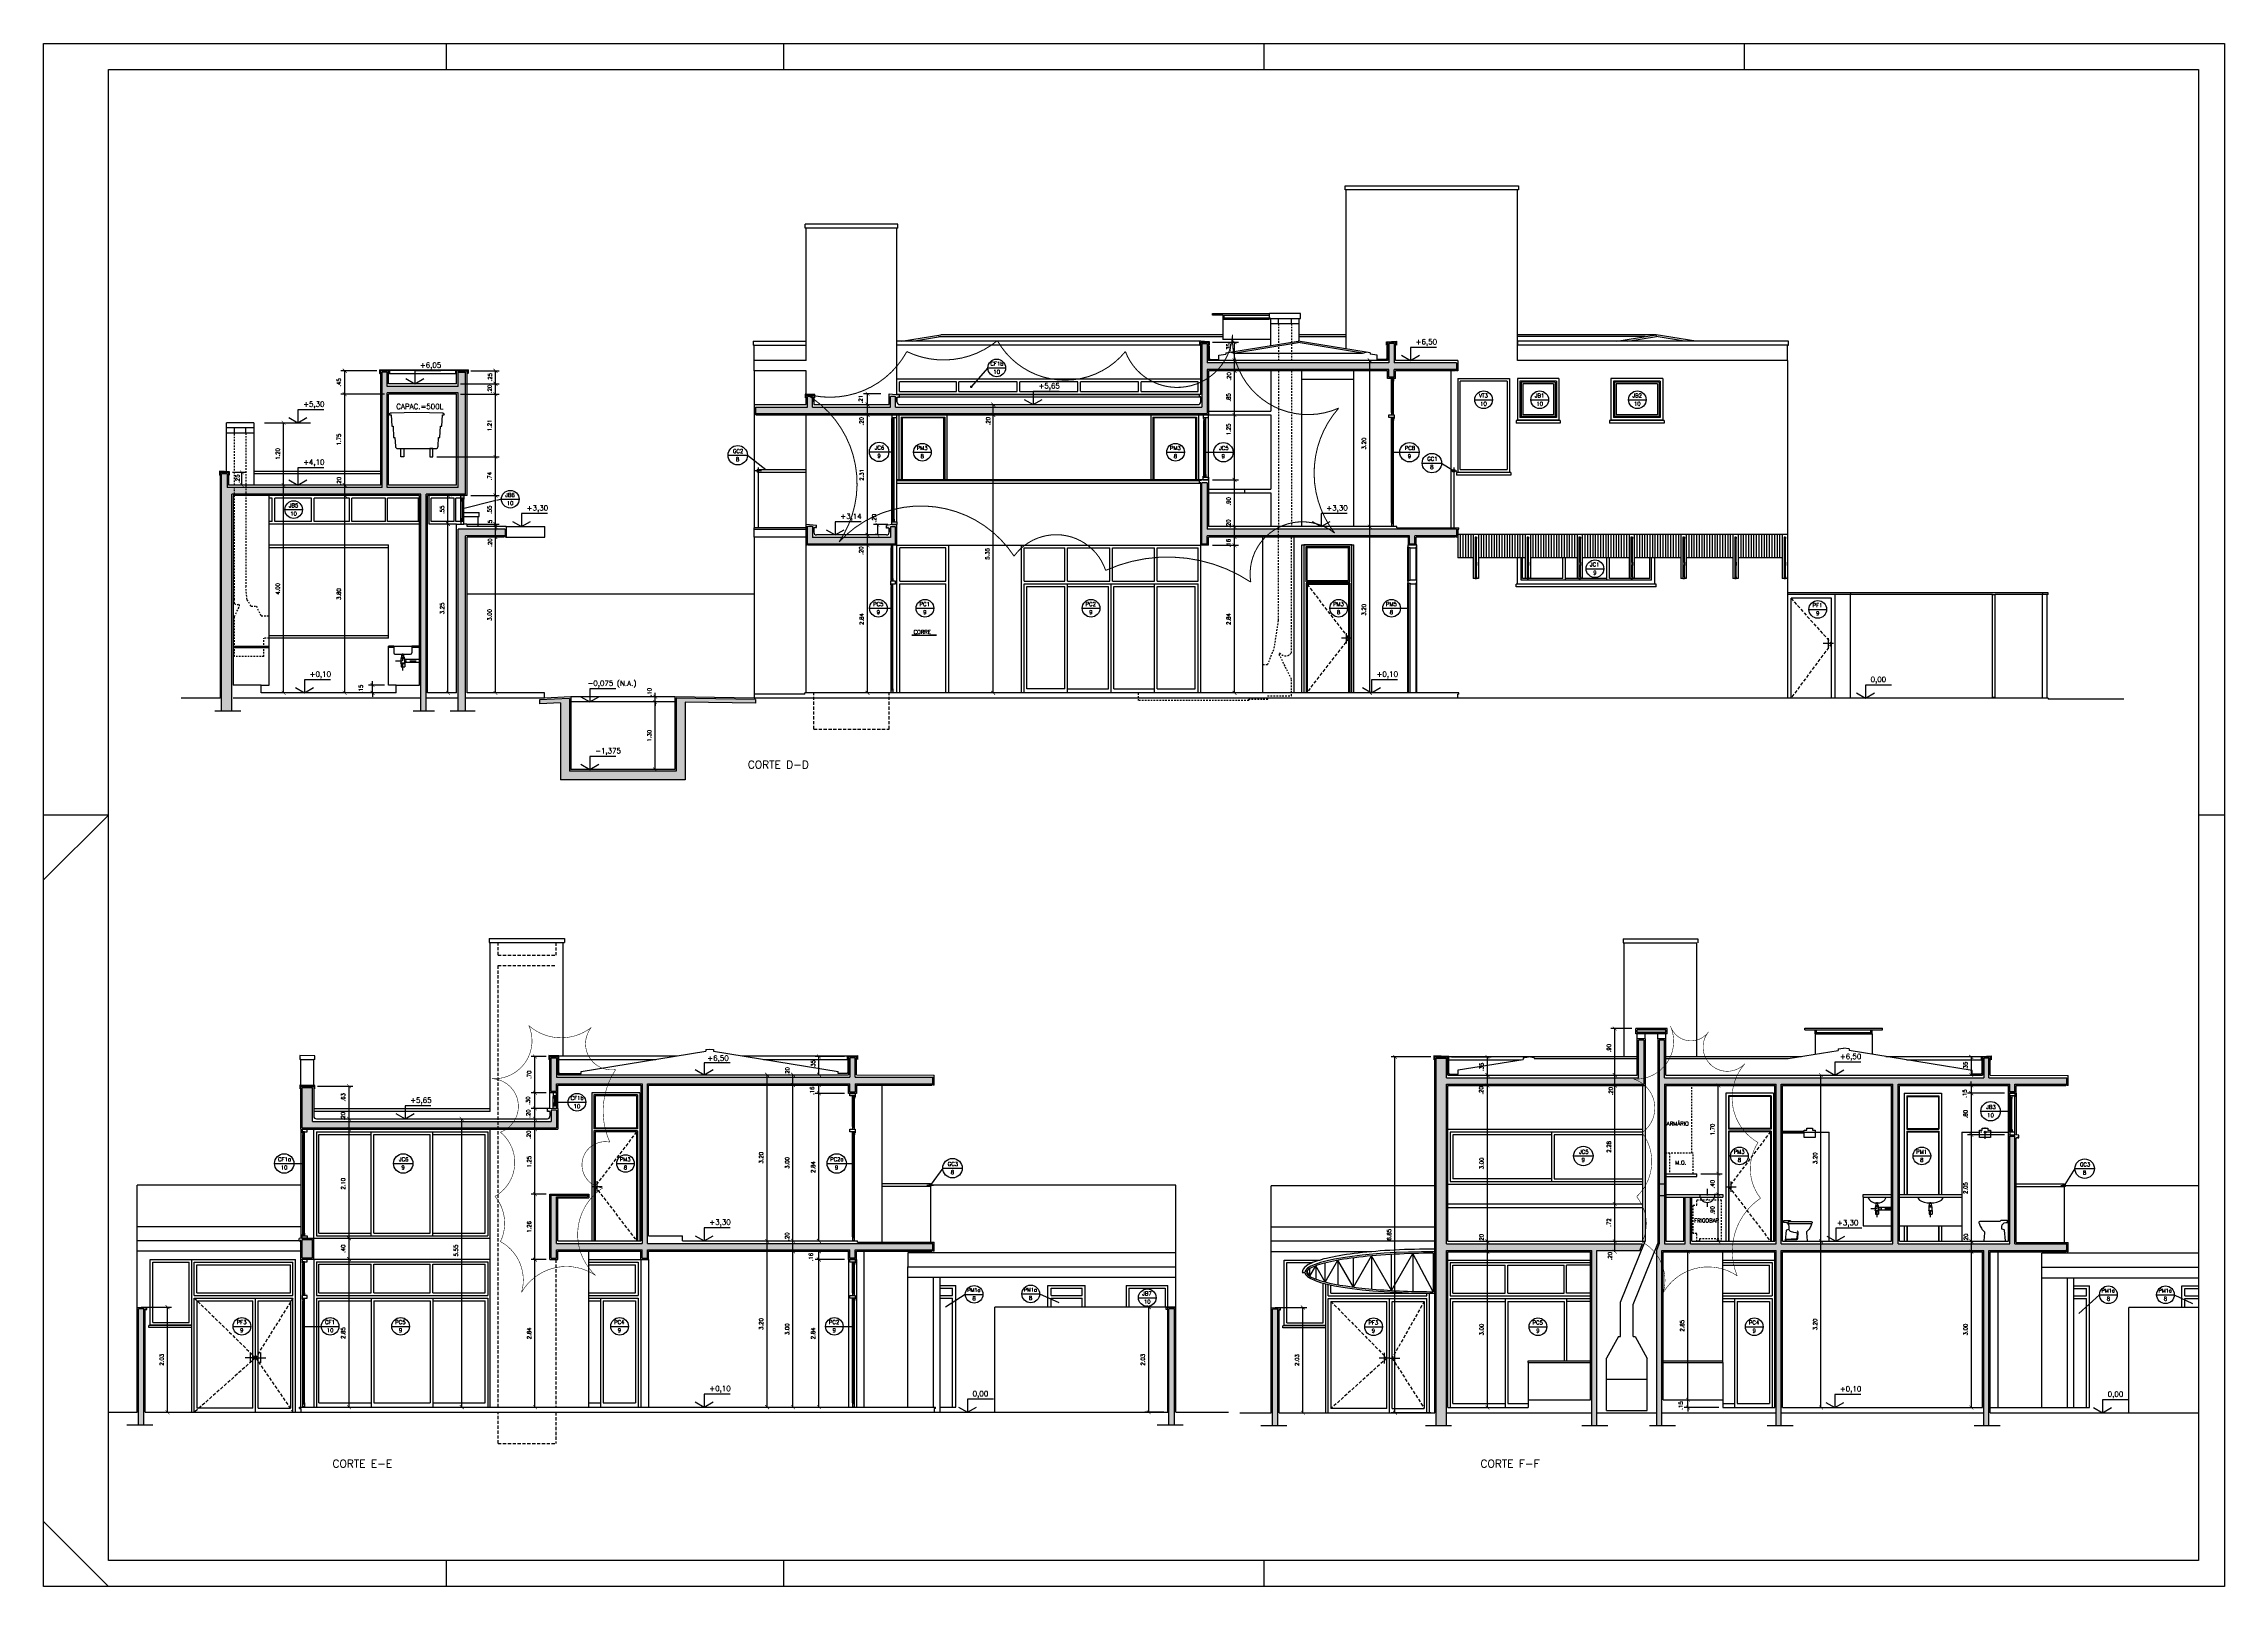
# Paper-space layout 'Layout1' of a CAD drawing. Header units: millimetres. Extents: x 378 to 462, y 18.8 to 78.2.
# The model-space entities are those that its viewports show. They can reach past a viewport. Long polylines and large blocks are cut down to what shows.
import ezdxf

# ---------------------------------------------------------------- set-up
doc = ezdxf.new("R2010")
doc.units = ezdxf.units.MM
doc.linetypes.add('DASHDOT', pattern=[1, 0.5, -0.25, 0, -0.25])
doc.linetypes.add('HIDDEN', pattern=[0.375, 0.25, -0.125])
for name, color, linetype in [('ALV', 5, 'Continuous'), ('CAIX', 2, 'Continuous'), ('CAIXN', 7, 'Continuous'), ('COTAS', 1, 'Continuous'), ('FOLHA', 1, 'Continuous'), ('LPROJ', 7, 'HIDDEN'), ('LVISTA', 1, 'Continuous'), ('LVISTA01', 8, 'Continuous'), ('LVISTA02', 1, 'Continuous'), ('LVISTA025', 3, 'Continuous'), ('LVISTA03', 4, 'Continuous'), ('METAL', 5, 'Continuous'), ('NOTAS', 2, 'Continuous'), ('PEÇAS', 7, 'Continuous'), ('PEÇAS50', 8, 'Continuous'), ('REVEST', 2, 'Continuous'), ('SOLID', 8, 'Continuous'), ('VIEW', 6, 'Continuous')]:
    doc.layers.add(name, color=color, linetype=linetype)
doc.layers.get('VIEW').freeze()
doc.styles.add('60-50', font='romans.shx', dxfattribs={"height": 0.075})
doc.styles.add('80-50', font='romans.shx', dxfattribs={"height": 0.1})
doc.styles.add('ROMANS', font='ROMANS.shx', dxfattribs={"height": 0.15})
doc.dimstyles.new('50', dxfattribs={"dimtxt": 0.1, "dimasz": 2.5, "dimexe": 1.25, "dimexo": 0.625, "dimgap": 0.075, "dimtad": 1, "dimzin": 0, "dimdsep": 46, "dimtxsty": '60-50', "dimcen": 2.5, "dimclrt": 3, "dimadec": 0, "dimazin": 0, "dimtfac": 1, "dimtmove": 0, "dimatfit": 3, "dimfxl": 1, "dimarcsym": 0})

# ---------------------------------------------------------------- blocks, each defined once
blk = doc.blocks.new('_ARCHTICK')
at = {"color": 0, "linetype": 'ByBlock', "const_width": 0.15}
blk.add_lwpolyline([(-0.5, -0.5), (0.5, 0.5)], dxfattribs=at)
blk = doc.blocks.new('*D2')
at = {"color": 0, "linetype": 'ByBlock'}
blk.add_line((367.278, 148.173), (367.278, 151.173), dxfattribs=at)
at = {"layer": 'DEFPOINTS', "color": 0, "linetype": 'ByBlock'}
for p in [(367.278, 151.173), (367.278, 151.173), (367.278, 148.173)]:
    blk.add_point(p, dxfattribs=at)
at = {"color": 0, "linetype": 'ByBlock', "xscale": 0.075, "yscale": 0.075, "zscale": 0.075}
for p, rotation in [((367.278, 151.173), 90), ((367.278, 148.173), 270)]:
    blk.add_blockref('_ARCHTICK', p, dxfattribs=dict(at, rotation=rotation))
at = {"color": 3, "linetype": 'ByBlock', "insert": (367.166, 149.673), "char_height": 0.075, "attachment_point": 5, "rotation": 90, "style": '60-50'}
blk.add_mtext('3.00', dxfattribs=at)
blk = doc.blocks.new('*D3')
at = {"color": 0, "linetype": 'ByBlock'}
blk.add_line((367.278, 151.173), (367.278, 151.373), dxfattribs=at)
at = {"layer": 'DEFPOINTS', "color": 0, "linetype": 'ByBlock'}
for p in [(367.278, 151.373), (367.278, 151.373), (367.278, 151.173)]:
    blk.add_point(p, dxfattribs=at)
at = {"color": 0, "linetype": 'ByBlock', "xscale": 0.075, "yscale": 0.075, "zscale": 0.075}
for p, rotation in [((367.278, 151.373), 90), ((367.278, 151.173), 270)]:
    blk.add_blockref('_ARCHTICK', p, dxfattribs=dict(at, rotation=rotation))
at = {"color": 3, "linetype": 'ByBlock', "insert": (367.174, 151.067), "char_height": 0.075, "attachment_point": 5, "rotation": 90, "style": '60-50'}
blk.add_mtext('.20', dxfattribs=at)
blk = doc.blocks.new('*D4')
at = {"color": 0, "linetype": 'ByBlock'}
for p, q in [((366.748, 151.423), (367.353, 151.423)), ((367.278, 151.423), (367.278, 151.498)), ((367.278, 151.373), (367.278, 151.423)), ((367.278, 151.373), (367.278, 151.298))]:
    blk.add_line(p, q, dxfattribs=at)
at = {"layer": 'DEFPOINTS', "color": 0, "linetype": 'ByBlock'}
for p in [(366.673, 151.423), (367.278, 151.423), (367.278, 151.373)]:
    blk.add_point(p, dxfattribs=at)
at = {"color": 0, "linetype": 'ByBlock', "xscale": 0.075, "yscale": 0.075, "zscale": 0.075}
for p, rotation in [((367.278, 151.423), 270), ((367.278, 151.373), 90)]:
    blk.add_blockref('_ARCHTICK', p, dxfattribs=dict(at, rotation=rotation))
at = {"color": 3, "linetype": 'ByBlock', "insert": (367.174, 151.469), "char_height": 0.075, "attachment_point": 5, "rotation": 90, "style": '60-50'}
blk.add_mtext('5', dxfattribs=at)
blk = doc.blocks.new('*D5')
at = {"color": 0, "linetype": 'ByBlock'}
for p, q in [((366.808, 151.973), (367.353, 151.973)), ((367.278, 151.423), (367.278, 151.973))]:
    blk.add_line(p, q, dxfattribs=at)
at = {"layer": 'DEFPOINTS', "color": 0, "linetype": 'ByBlock'}
for p in [(366.733, 151.973), (367.278, 151.973), (366.673, 151.423)]:
    blk.add_point(p, dxfattribs=at)
at = {"color": 0, "linetype": 'ByBlock', "xscale": 0.075, "yscale": 0.075, "zscale": 0.075}
for p, rotation in [((367.278, 151.973), 90), ((367.278, 151.423), 270)]:
    blk.add_blockref('_ARCHTICK', p, dxfattribs=dict(at, rotation=rotation))
at = {"color": 3, "linetype": 'ByBlock', "insert": (367.166, 151.698), "char_height": 0.075, "attachment_point": 5, "rotation": 90, "style": '60-50'}
blk.add_mtext('.55', dxfattribs=at)
blk = doc.blocks.new('*D6')
at = {"color": 0, "linetype": 'ByBlock'}
for p, q in [((366.149, 152.716), (367.353, 152.716)), ((367.278, 151.973), (367.278, 152.716))]:
    blk.add_line(p, q, dxfattribs=at)
at = {"layer": 'DEFPOINTS', "color": 0, "linetype": 'ByBlock'}
for p in [(366.074, 152.716), (367.278, 152.716), (366.733, 151.973)]:
    blk.add_point(p, dxfattribs=at)
at = {"color": 0, "linetype": 'ByBlock', "xscale": 0.075, "yscale": 0.075, "zscale": 0.075}
for p, rotation in [((367.278, 152.716), 90), ((367.278, 151.973), 270)]:
    blk.add_blockref('_ARCHTICK', p, dxfattribs=dict(at, rotation=rotation))
at = {"color": 3, "linetype": 'ByBlock', "insert": (367.166, 152.345), "char_height": 0.075, "attachment_point": 5, "rotation": 90, "style": '60-50'}
blk.add_mtext('.74', dxfattribs=at)
blk = doc.blocks.new('*D7')
at = {"color": 0, "linetype": 'ByBlock'}
for p, q in [((366.604, 153.923), (367.353, 153.923)), ((367.278, 152.716), (367.278, 153.923))]:
    blk.add_line(p, q, dxfattribs=at)
at = {"layer": 'DEFPOINTS', "color": 0, "linetype": 'ByBlock'}
for p in [(366.529, 153.923), (367.278, 153.923), (366.074, 152.716)]:
    blk.add_point(p, dxfattribs=at)
at = {"color": 0, "linetype": 'ByBlock', "xscale": 0.075, "yscale": 0.075, "zscale": 0.075}
for p, rotation in [((367.278, 153.923), 90), ((367.278, 152.716), 270)]:
    blk.add_blockref('_ARCHTICK', p, dxfattribs=dict(at, rotation=rotation))
at = {"color": 3, "linetype": 'ByBlock', "insert": (367.166, 153.32), "char_height": 0.075, "attachment_point": 5, "rotation": 90, "style": '60-50'}
blk.add_mtext('1.21', dxfattribs=at)
blk = doc.blocks.new('*D8')
at = {"color": 0, "linetype": 'ByBlock'}
for p, q in [((366.604, 154.123), (367.353, 154.123)), ((367.278, 153.923), (367.278, 154.123))]:
    blk.add_line(p, q, dxfattribs=at)
at = {"layer": 'DEFPOINTS', "color": 0, "linetype": 'ByBlock'}
for p in [(366.529, 154.123), (366.529, 153.923), (367.278, 154.123)]:
    blk.add_point(p, dxfattribs=at)
at = {"color": 0, "linetype": 'ByBlock', "xscale": 0.075, "yscale": 0.075, "zscale": 0.075}
for p, rotation in [((367.278, 154.123), 90), ((367.278, 153.923), 270)]:
    blk.add_blockref('_ARCHTICK', p, dxfattribs=dict(at, rotation=rotation))
at = {"color": 3, "linetype": 'ByBlock', "insert": (367.168, 154.023), "char_height": 0.075, "attachment_point": 5, "rotation": 90, "style": '60-50'}
blk.add_mtext('.20', dxfattribs=at)
blk = doc.blocks.new('*D9')
at = {"color": 0, "linetype": 'ByBlock'}
for p, q in [((366.808, 154.373), (367.353, 154.373)), ((367.278, 154.123), (367.278, 154.373))]:
    blk.add_line(p, q, dxfattribs=at)
at = {"layer": 'DEFPOINTS', "color": 0, "linetype": 'ByBlock'}
for p in [(366.733, 154.373), (367.278, 154.373), (366.529, 154.123)]:
    blk.add_point(p, dxfattribs=at)
at = {"color": 0, "linetype": 'ByBlock', "xscale": 0.075, "yscale": 0.075, "zscale": 0.075}
for p, rotation in [((367.278, 154.373), 90), ((367.278, 154.123), 270)]:
    blk.add_blockref('_ARCHTICK', p, dxfattribs=dict(at, rotation=rotation))
at = {"color": 3, "linetype": 'ByBlock', "insert": (367.174, 154.248), "char_height": 0.075, "attachment_point": 5, "rotation": 90, "style": '60-50'}
blk.add_mtext('.25', dxfattribs=at)
blk = doc.blocks.new('*D10')
at = {"color": 0, "linetype": 'ByBlock'}
blk.add_line((364.376, 148.173), (364.376, 151.973), dxfattribs=at)
at = {"layer": 'DEFPOINTS', "color": 0, "linetype": 'ByBlock'}
for p in [(364.376, 151.973), (364.376, 151.973), (364.376, 148.173)]:
    blk.add_point(p, dxfattribs=at)
at = {"color": 0, "linetype": 'ByBlock', "xscale": 0.075, "yscale": 0.075, "zscale": 0.075}
for p, rotation in [((364.376, 151.973), 90), ((364.376, 148.173), 270)]:
    blk.add_blockref('_ARCHTICK', p, dxfattribs=dict(at, rotation=rotation))
at = {"color": 3, "linetype": 'ByBlock', "insert": (364.263, 150.073), "char_height": 0.075, "attachment_point": 5, "rotation": 90, "style": '60-50'}
blk.add_mtext('3.80', dxfattribs=at)
blk = doc.blocks.new('*D11')
at = {"color": 0, "linetype": 'ByBlock'}
blk.add_line((364.376, 151.973), (364.376, 152.173), dxfattribs=at)
at = {"layer": 'DEFPOINTS', "color": 0, "linetype": 'ByBlock'}
for p in [(364.376, 152.173), (364.376, 152.173), (364.376, 151.973)]:
    blk.add_point(p, dxfattribs=at)
at = {"color": 0, "linetype": 'ByBlock', "xscale": 0.075, "yscale": 0.075, "zscale": 0.075}
for p, rotation in [((364.376, 152.173), 90), ((364.376, 151.973), 270)]:
    blk.add_blockref('_ARCHTICK', p, dxfattribs=dict(at, rotation=rotation))
at = {"color": 3, "linetype": 'ByBlock', "insert": (364.265, 152.25), "char_height": 0.075, "attachment_point": 5, "rotation": 90, "style": '60-50'}
blk.add_mtext('.20', dxfattribs=at)
blk = doc.blocks.new('*D12')
at = {"color": 0, "linetype": 'ByBlock'}
for p, q in [((365.144, 153.923), (364.301, 153.923)), ((364.376, 152.173), (364.376, 153.923))]:
    blk.add_line(p, q, dxfattribs=at)
at = {"layer": 'DEFPOINTS', "color": 0, "linetype": 'ByBlock'}
for p in [(364.376, 153.923), (365.219, 153.923), (364.376, 152.173)]:
    blk.add_point(p, dxfattribs=at)
at = {"color": 0, "linetype": 'ByBlock', "xscale": 0.075, "yscale": 0.075, "zscale": 0.075}
for p, rotation in [((364.376, 153.923), 90), ((364.376, 152.173), 270)]:
    blk.add_blockref('_ARCHTICK', p, dxfattribs=dict(at, rotation=rotation))
at = {"color": 3, "linetype": 'ByBlock', "insert": (364.263, 153.048), "char_height": 0.075, "attachment_point": 5, "rotation": 90, "style": '60-50'}
blk.add_mtext('1.75', dxfattribs=at)
blk = doc.blocks.new('*D13')
at = {"color": 0, "linetype": 'ByBlock'}
for p, q in [((364.994, 154.373), (364.301, 154.373)), ((364.376, 153.923), (364.376, 154.373))]:
    blk.add_line(p, q, dxfattribs=at)
at = {"layer": 'DEFPOINTS', "color": 0, "linetype": 'ByBlock'}
for p in [(364.376, 154.373), (365.069, 154.373), (365.219, 153.923)]:
    blk.add_point(p, dxfattribs=at)
at = {"color": 0, "linetype": 'ByBlock', "xscale": 0.075, "yscale": 0.075, "zscale": 0.075}
for p, rotation in [((364.376, 154.373), 90), ((364.376, 153.923), 270)]:
    blk.add_blockref('_ARCHTICK', p, dxfattribs=dict(at, rotation=rotation))
at = {"color": 3, "linetype": 'ByBlock', "insert": (364.263, 154.148), "char_height": 0.075, "attachment_point": 5, "rotation": 90, "style": '60-50'}
blk.add_mtext('.45', dxfattribs=at)
blk = doc.blocks.new('*D14')
at = {"color": 0, "linetype": 'ByBlock'}
for p, q in [((365.144, 148.323), (364.836, 148.323)), ((364.911, 148.323), (364.911, 148.398)), ((364.911, 148.173), (364.911, 148.323)), ((364.911, 148.173), (364.911, 148.098))]:
    blk.add_line(p, q, dxfattribs=at)
at = {"layer": 'DEFPOINTS', "color": 0, "linetype": 'ByBlock'}
for p in [(364.911, 148.323), (365.219, 148.323), (364.911, 148.173)]:
    blk.add_point(p, dxfattribs=at)
at = {"color": 0, "linetype": 'ByBlock', "xscale": 0.075, "yscale": 0.075, "zscale": 0.075}
for p, rotation in [((364.911, 148.323), 270), ((364.911, 148.173), 90)]:
    blk.add_blockref('_ARCHTICK', p, dxfattribs=dict(at, rotation=rotation))
at = {"color": 3, "linetype": 'ByBlock', "insert": (364.686, 148.248), "char_height": 0.075, "attachment_point": 5, "rotation": 90, "style": '60-50'}
blk.add_mtext('.15', dxfattribs=at)
blk = doc.blocks.new('*D15')
at = {"color": 0, "linetype": 'ByBlock'}
blk.add_line((363.199, 148.173), (363.199, 152.173), dxfattribs=at)
at = {"layer": 'DEFPOINTS', "color": 0, "linetype": 'ByBlock'}
for p in [(363.199, 152.173), (363.199, 152.173), (363.199, 148.173)]:
    blk.add_point(p, dxfattribs=at)
at = {"color": 0, "linetype": 'ByBlock', "xscale": 0.075, "yscale": 0.075, "zscale": 0.075}
for p, rotation in [((363.199, 152.173), 90), ((363.199, 148.173), 270)]:
    blk.add_blockref('_ARCHTICK', p, dxfattribs=dict(at, rotation=rotation))
at = {"color": 3, "linetype": 'ByBlock', "insert": (363.086, 150.173), "char_height": 0.075, "attachment_point": 5, "rotation": 90, "style": '60-50'}
blk.add_mtext('4.00', dxfattribs=at)
blk = doc.blocks.new('*D16')
at = {"color": 0, "linetype": 'ByBlock'}
blk.add_line((363.199, 152.173), (363.199, 153.373), dxfattribs=at)
at = {"layer": 'DEFPOINTS', "color": 0, "linetype": 'ByBlock'}
for p in [(363.199, 153.373), (363.199, 153.373), (363.199, 152.173)]:
    blk.add_point(p, dxfattribs=at)
at = {"color": 0, "linetype": 'ByBlock', "xscale": 0.075, "yscale": 0.075, "zscale": 0.075}
for p, rotation in [((363.199, 153.373), 90), ((363.199, 152.173), 270)]:
    blk.add_blockref('_ARCHTICK', p, dxfattribs=dict(at, rotation=rotation))
at = {"color": 3, "linetype": 'ByBlock', "insert": (363.086, 152.773), "char_height": 0.075, "attachment_point": 5, "rotation": 90, "style": '60-50'}
blk.add_mtext('1.20', dxfattribs=at)
blk = doc.blocks.new('*D17')
at = {"color": 0, "linetype": 'ByBlock'}
for p, q in [((362.212, 152.418), (362.471, 152.418)), ((362.396, 152.173), (362.396, 152.418))]:
    blk.add_line(p, q, dxfattribs=at)
at = {"layer": 'DEFPOINTS', "color": 0, "linetype": 'ByBlock'}
for p in [(362.137, 152.418), (362.396, 152.418), (362.396, 152.173)]:
    blk.add_point(p, dxfattribs=at)
at = {"color": 0, "linetype": 'ByBlock', "xscale": 0.075, "yscale": 0.075, "zscale": 0.075}
for p, rotation in [((362.396, 152.418), 90), ((362.396, 152.173), 270)]:
    blk.add_blockref('_ARCHTICK', p, dxfattribs=dict(at, rotation=rotation))
at = {"color": 3, "linetype": 'ByBlock', "insert": (362.31, 152.296), "char_height": 0.075, "attachment_point": 5, "rotation": 90, "style": '60-50'}
blk.add_mtext('.25', dxfattribs=at)
blk = doc.blocks.new('*D18')
at = {"color": 0, "linetype": 'ByBlock'}
for p, q in [((366.454, 151.423), (366.29, 151.423)), ((366.365, 148.173), (366.365, 151.423)), ((366.454, 148.173), (366.29, 148.173))]:
    blk.add_line(p, q, dxfattribs=at)
at = {"layer": 'DEFPOINTS', "color": 0, "linetype": 'ByBlock'}
for p in [(366.365, 151.423), (366.529, 151.423), (366.529, 148.173)]:
    blk.add_point(p, dxfattribs=at)
at = {"color": 0, "linetype": 'ByBlock', "xscale": 0.075, "yscale": 0.075, "zscale": 0.075}
for p, rotation in [((366.365, 151.423), 90), ((366.365, 148.173), 270)]:
    blk.add_blockref('_ARCHTICK', p, dxfattribs=dict(at, rotation=rotation))
at = {"color": 3, "linetype": 'ByBlock', "insert": (366.252, 149.798), "char_height": 0.075, "attachment_point": 5, "rotation": 90, "style": '60-50'}
blk.add_mtext('3.25', dxfattribs=at)
blk = doc.blocks.new('*D19')
at = {"color": 0, "linetype": 'ByBlock'}
for p, q in [((366.365, 151.423), (366.365, 151.973)), ((366.431, 151.973), (366.44, 151.973))]:
    blk.add_line(p, q, dxfattribs=at)
at = {"layer": 'DEFPOINTS', "color": 0, "linetype": 'ByBlock'}
for p in [(366.356, 151.973), (366.365, 151.973), (366.529, 151.423)]:
    blk.add_point(p, dxfattribs=at)
at = {"color": 0, "linetype": 'ByBlock', "xscale": 0.075, "yscale": 0.075, "zscale": 0.075}
for p, rotation in [((366.365, 151.973), 90), ((366.365, 151.423), 270)]:
    blk.add_blockref('_ARCHTICK', p, dxfattribs=dict(at, rotation=rotation))
at = {"color": 3, "linetype": 'ByBlock', "insert": (366.252, 151.698), "char_height": 0.075, "attachment_point": 5, "rotation": 90, "style": '60-50'}
blk.add_mtext('.55', dxfattribs=at)
blk = doc.blocks.new('*D20')
at = {"color": 0, "linetype": 'ByBlock'}
blk.add_line((313.855, 146.698), (313.855, 147.998), dxfattribs=at)
at = {"layer": 'DEFPOINTS', "color": 0, "linetype": 'ByBlock'}
for p in [(313.855, 147.998), (313.855, 147.998), (313.855, 146.698)]:
    blk.add_point(p, dxfattribs=at)
at = {"color": 0, "linetype": 'ByBlock', "xscale": 0.075, "yscale": 0.075, "zscale": 0.075}
for p, rotation in [((313.855, 147.998), 90), ((313.855, 146.698), 270)]:
    blk.add_blockref('_ARCHTICK', p, dxfattribs=dict(at, rotation=rotation))
at = {"color": 3, "linetype": 'ByBlock', "insert": (313.743, 147.348), "char_height": 0.075, "attachment_point": 5, "rotation": 90, "style": '60-50'}
blk.add_mtext('1.30', dxfattribs=at)
blk = doc.blocks.new('*D21')
at = {"color": 0, "linetype": 'ByBlock'}
for p, q in [((313.855, 148.098), (313.855, 148.173)), ((313.855, 147.998), (313.855, 148.098)), ((313.855, 147.998), (313.855, 148.098)), ((313.855, 147.998), (313.855, 147.923))]:
    blk.add_line(p, q, dxfattribs=at)
at = {"layer": 'DEFPOINTS', "color": 0, "linetype": 'ByBlock'}
for p in [(313.855, 148.098), (313.855, 148.098), (313.855, 147.998)]:
    blk.add_point(p, dxfattribs=at)
at = {"color": 0, "linetype": 'ByBlock', "xscale": 0.075, "yscale": 0.075, "zscale": 0.075}
for p, rotation in [((313.855, 148.098), 270), ((313.855, 147.998), 90)]:
    blk.add_blockref('_ARCHTICK', p, dxfattribs=dict(at, rotation=rotation))
at = {"color": 3, "linetype": 'ByBlock', "insert": (313.744, 148.186), "char_height": 0.075, "attachment_point": 5, "rotation": 90, "style": '60-50'}
blk.add_mtext('.10', dxfattribs=at)
blk = doc.blocks.new('*D22')
at = {"color": 0, "linetype": 'ByBlock'}
blk.add_line((374.445, 148.173), (374.445, 151.013), dxfattribs=at)
at = {"layer": 'DEFPOINTS', "color": 0, "linetype": 'ByBlock'}
for p in [(374.445, 151.013), (374.445, 151.013), (374.445, 148.173)]:
    blk.add_point(p, dxfattribs=at)
at = {"color": 0, "linetype": 'ByBlock', "xscale": 0.075, "yscale": 0.075, "zscale": 0.075}
for p, rotation in [((374.445, 151.013), 90), ((374.445, 148.173), 270)]:
    blk.add_blockref('_ARCHTICK', p, dxfattribs=dict(at, rotation=rotation))
at = {"color": 3, "linetype": 'ByBlock', "insert": (374.332, 149.593), "char_height": 0.075, "attachment_point": 5, "rotation": 90, "style": '60-50'}
blk.add_mtext('2.84', dxfattribs=at)
blk = doc.blocks.new('*D23')
at = {"color": 0, "linetype": 'ByBlock'}
blk.add_line((374.53, 151.023), (374.53, 151.223), dxfattribs=at)
at = {"layer": 'DEFPOINTS', "color": 0, "linetype": 'ByBlock'}
for p in [(374.53, 151.223), (374.53, 151.223), (374.53, 151.023)]:
    blk.add_point(p, dxfattribs=at)
at = {"color": 0, "linetype": 'ByBlock', "xscale": 0.075, "yscale": 0.075, "zscale": 0.075}
for p, rotation in [((374.53, 151.223), 90), ((374.53, 151.023), 270)]:
    blk.add_blockref('_ARCHTICK', p, dxfattribs=dict(at, rotation=rotation))
at = {"color": 3, "linetype": 'ByBlock', "insert": (374.406, 150.923), "char_height": 0.075, "attachment_point": 5, "rotation": 90, "style": '60-50'}
blk.add_mtext('.20', dxfattribs=at)
blk = doc.blocks.new('*D24')
at = {"color": 0, "linetype": 'ByBlock'}
blk.add_line((374.445, 151.213), (374.445, 153.523), dxfattribs=at)
at = {"layer": 'DEFPOINTS', "color": 0, "linetype": 'ByBlock'}
for p in [(374.445, 153.523), (374.445, 153.523), (374.445, 151.213)]:
    blk.add_point(p, dxfattribs=at)
at = {"color": 0, "linetype": 'ByBlock', "xscale": 0.075, "yscale": 0.075, "zscale": 0.075}
for p, rotation in [((374.445, 153.523), 90), ((374.445, 151.213), 270)]:
    blk.add_blockref('_ARCHTICK', p, dxfattribs=dict(at, rotation=rotation))
at = {"color": 3, "linetype": 'ByBlock', "insert": (374.332, 152.368), "char_height": 0.075, "attachment_point": 5, "rotation": 90, "style": '60-50'}
blk.add_mtext('2.31', dxfattribs=at)
blk = doc.blocks.new('*D25')
at = {"color": 0, "linetype": 'ByBlock'}
blk.add_line((374.53, 153.523), (374.53, 153.723), dxfattribs=at)
at = {"layer": 'DEFPOINTS', "color": 0, "linetype": 'ByBlock'}
for p in [(374.53, 153.723), (374.53, 153.723), (374.53, 153.523)]:
    blk.add_point(p, dxfattribs=at)
at = {"color": 0, "linetype": 'ByBlock', "xscale": 0.075, "yscale": 0.075, "zscale": 0.075}
for p, rotation in [((374.53, 153.723), 90), ((374.53, 153.523), 270)]:
    blk.add_blockref('_ARCHTICK', p, dxfattribs=dict(at, rotation=rotation))
at = {"color": 3, "linetype": 'ByBlock', "insert": (374.413, 153.401), "char_height": 0.075, "attachment_point": 5, "rotation": 90, "style": '60-50'}
blk.add_mtext('.20', dxfattribs=at)
blk = doc.blocks.new('*D26')
at = {"color": 0, "linetype": 'ByBlock'}
for p, q in [((374.786, 153.931), (374.455, 153.931)), ((374.53, 153.723), (374.53, 153.931))]:
    blk.add_line(p, q, dxfattribs=at)
at = {"layer": 'DEFPOINTS', "color": 0, "linetype": 'ByBlock'}
for p in [(374.53, 153.931), (374.53, 153.723), (374.861, 153.931)]:
    blk.add_point(p, dxfattribs=at)
at = {"color": 0, "linetype": 'ByBlock', "xscale": 0.075, "yscale": 0.075, "zscale": 0.075}
for p, rotation in [((374.53, 153.931), 90), ((374.53, 153.723), 270)]:
    blk.add_blockref('_ARCHTICK', p, dxfattribs=dict(at, rotation=rotation))
at = {"color": 3, "linetype": 'ByBlock', "insert": (374.398, 153.827), "char_height": 0.075, "attachment_point": 5, "rotation": 90, "style": '60-50'}
blk.add_mtext('.21', dxfattribs=at)
blk = doc.blocks.new('*D27')
at = {"color": 0, "linetype": 'ByBlock'}
for p, q in [((374.836, 151.423), (374.561, 151.423)), ((374.579, 151.223), (374.561, 151.223)), ((374.636, 151.423), (374.636, 151.223))]:
    blk.add_line(p, q, dxfattribs=at)
at = {"layer": 'DEFPOINTS', "color": 0, "linetype": 'ByBlock'}
for p in [(374.636, 151.223), (374.654, 151.223), (374.911, 151.423)]:
    blk.add_point(p, dxfattribs=at)
at = {"color": 0, "linetype": 'ByBlock', "xscale": 0.075, "yscale": 0.075, "zscale": 0.075}
for p, rotation in [((374.636, 151.423), 90), ((374.636, 151.223), 270)]:
    blk.add_blockref('_ARCHTICK', p, dxfattribs=dict(at, rotation=rotation))
at = {"color": 3, "linetype": 'ByBlock', "insert": (374.573, 151.546), "char_height": 0.075, "attachment_point": 5, "rotation": 90, "style": '60-50'}
blk.add_mtext('.20', dxfattribs=at)
blk = doc.blocks.new('*D28')
at = {"color": 0, "linetype": 'ByBlock'}
blk.add_line((376.866, 148.173), (376.866, 153.523), dxfattribs=at)
at = {"layer": 'DEFPOINTS', "color": 0, "linetype": 'ByBlock'}
for p in [(376.866, 153.523), (376.866, 153.523), (376.866, 148.173)]:
    blk.add_point(p, dxfattribs=at)
at = {"color": 0, "linetype": 'ByBlock', "xscale": 0.075, "yscale": 0.075, "zscale": 0.075}
for p, rotation in [((376.866, 153.523), 90), ((376.866, 148.173), 270)]:
    blk.add_blockref('_ARCHTICK', p, dxfattribs=dict(at, rotation=rotation))
at = {"color": 3, "linetype": 'ByBlock', "insert": (376.753, 150.848), "char_height": 0.075, "attachment_point": 5, "rotation": 90, "style": '60-50'}
blk.add_mtext('5.35', dxfattribs=at)
blk = doc.blocks.new('*D29')
at = {"color": 0, "linetype": 'ByBlock'}
blk.add_line((376.866, 153.523), (376.866, 153.723), dxfattribs=at)
at = {"layer": 'DEFPOINTS', "color": 0, "linetype": 'ByBlock'}
for p in [(376.866, 153.723), (376.866, 153.723), (376.866, 153.523)]:
    blk.add_point(p, dxfattribs=at)
at = {"color": 0, "linetype": 'ByBlock', "xscale": 0.075, "yscale": 0.075, "zscale": 0.075}
for p, rotation in [((376.866, 153.723), 90), ((376.866, 153.523), 270)]:
    blk.add_blockref('_ARCHTICK', p, dxfattribs=dict(at, rotation=rotation))
at = {"color": 3, "linetype": 'ByBlock', "insert": (376.767, 153.404), "char_height": 0.075, "attachment_point": 5, "rotation": 90, "style": '60-50'}
blk.add_mtext('.20', dxfattribs=at)
blk = doc.blocks.new('*D30')
at = {"color": 0, "linetype": 'ByBlock'}
for p, q in [((381.086, 151.013), (381.587, 151.013)), ((381.512, 148.173), (381.512, 151.013))]:
    blk.add_line(p, q, dxfattribs=at)
at = {"layer": 'DEFPOINTS', "color": 0, "linetype": 'ByBlock'}
for p in [(381.011, 151.013), (381.512, 151.013), (381.512, 148.173)]:
    blk.add_point(p, dxfattribs=at)
at = {"color": 0, "linetype": 'ByBlock', "xscale": 0.075, "yscale": 0.075, "zscale": 0.075}
for p, rotation in [((381.512, 151.013), 90), ((381.512, 148.173), 270)]:
    blk.add_blockref('_ARCHTICK', p, dxfattribs=dict(at, rotation=rotation))
at = {"color": 3, "linetype": 'ByBlock', "insert": (381.399, 149.593), "char_height": 0.075, "attachment_point": 5, "rotation": 90, "style": '60-50'}
blk.add_mtext('2.84', dxfattribs=at)
blk = doc.blocks.new('*D31')
at = {"color": 0, "linetype": 'ByBlock'}
blk.add_line((381.512, 151.013), (381.512, 151.173), dxfattribs=at)
at = {"layer": 'DEFPOINTS', "color": 0, "linetype": 'ByBlock'}
for p in [(381.011, 151.013), (381.512, 151.173), (381.512, 151.173)]:
    blk.add_point(p, dxfattribs=at)
at = {"color": 0, "linetype": 'ByBlock', "xscale": 0.075, "yscale": 0.075, "zscale": 0.075}
for p, rotation in [((381.512, 151.173), 90), ((381.512, 151.013), 270)]:
    blk.add_blockref('_ARCHTICK', p, dxfattribs=dict(at, rotation=rotation))
at = {"color": 3, "linetype": 'ByBlock', "insert": (381.396, 151.055), "char_height": 0.075, "attachment_point": 5, "rotation": 90, "style": '60-50'}
blk.add_mtext('.16', dxfattribs=at)
blk = doc.blocks.new('*D32')
at = {"color": 0, "linetype": 'ByBlock'}
blk.add_line((381.512, 151.173), (381.512, 151.373), dxfattribs=at)
at = {"layer": 'DEFPOINTS', "color": 0, "linetype": 'ByBlock'}
for p in [(381.512, 151.373), (381.512, 151.373), (381.512, 151.173)]:
    blk.add_point(p, dxfattribs=at)
at = {"color": 0, "linetype": 'ByBlock', "xscale": 0.075, "yscale": 0.075, "zscale": 0.075}
for p, rotation in [((381.512, 151.373), 90), ((381.512, 151.173), 270)]:
    blk.add_blockref('_ARCHTICK', p, dxfattribs=dict(at, rotation=rotation))
at = {"color": 3, "linetype": 'ByBlock', "insert": (381.396, 151.431), "char_height": 0.075, "attachment_point": 5, "rotation": 90, "style": '60-50'}
blk.add_mtext('.20', dxfattribs=at)
blk = doc.blocks.new('*D33')
at = {"color": 0, "linetype": 'ByBlock'}
for p, q in [((381.086, 152.273), (381.587, 152.273)), ((381.512, 151.373), (381.512, 152.273))]:
    blk.add_line(p, q, dxfattribs=at)
at = {"layer": 'DEFPOINTS', "color": 0, "linetype": 'ByBlock'}
for p in [(381.011, 152.273), (381.512, 152.273), (381.512, 151.373)]:
    blk.add_point(p, dxfattribs=at)
at = {"color": 0, "linetype": 'ByBlock', "xscale": 0.075, "yscale": 0.075, "zscale": 0.075}
for p, rotation in [((381.512, 152.273), 90), ((381.512, 151.373), 270)]:
    blk.add_blockref('_ARCHTICK', p, dxfattribs=dict(at, rotation=rotation))
at = {"color": 3, "linetype": 'ByBlock', "insert": (381.399, 151.861), "char_height": 0.075, "attachment_point": 5, "rotation": 90, "style": '60-50'}
blk.add_mtext('.90', dxfattribs=at)
blk = doc.blocks.new('*D34')
at = {"color": 0, "linetype": 'ByBlock'}
blk.add_line((381.512, 152.273), (381.512, 153.523), dxfattribs=at)
at = {"layer": 'DEFPOINTS', "color": 0, "linetype": 'ByBlock'}
for p in [(381.512, 153.523), (381.512, 153.523), (381.011, 152.273)]:
    blk.add_point(p, dxfattribs=at)
at = {"color": 0, "linetype": 'ByBlock', "xscale": 0.075, "yscale": 0.075, "zscale": 0.075}
for p, rotation in [((381.512, 153.523), 90), ((381.512, 152.273), 270)]:
    blk.add_blockref('_ARCHTICK', p, dxfattribs=dict(at, rotation=rotation))
at = {"color": 3, "linetype": 'ByBlock', "insert": (381.399, 153.244), "char_height": 0.075, "attachment_point": 5, "rotation": 90, "style": '60-50'}
blk.add_mtext('1.25', dxfattribs=at)
blk = doc.blocks.new('*D35')
at = {"color": 0, "linetype": 'ByBlock'}
blk.add_line((381.512, 153.523), (381.512, 154.373), dxfattribs=at)
at = {"layer": 'DEFPOINTS', "color": 0, "linetype": 'ByBlock'}
for p in [(381.512, 154.373), (381.512, 154.373), (381.512, 153.523)]:
    blk.add_point(p, dxfattribs=at)
at = {"color": 0, "linetype": 'ByBlock', "xscale": 0.075, "yscale": 0.075, "zscale": 0.075}
for p, rotation in [((381.512, 154.373), 90), ((381.512, 153.523), 270)]:
    blk.add_blockref('_ARCHTICK', p, dxfattribs=dict(at, rotation=rotation))
at = {"color": 3, "linetype": 'ByBlock', "insert": (381.399, 153.86), "char_height": 0.075, "attachment_point": 5, "rotation": 90, "style": '60-50'}
blk.add_mtext('.85', dxfattribs=at)
blk = doc.blocks.new('*D36')
at = {"color": 0, "linetype": 'ByBlock'}
blk.add_line((381.512, 154.373), (381.512, 154.573), dxfattribs=at)
at = {"layer": 'DEFPOINTS', "color": 0, "linetype": 'ByBlock'}
for p in [(381.512, 154.573), (381.512, 154.573), (381.512, 154.373)]:
    blk.add_point(p, dxfattribs=at)
at = {"color": 0, "linetype": 'ByBlock', "xscale": 0.075, "yscale": 0.075, "zscale": 0.075}
for p, rotation in [((381.512, 154.573), 90), ((381.512, 154.373), 270)]:
    blk.add_blockref('_ARCHTICK', p, dxfattribs=dict(at, rotation=rotation))
at = {"color": 3, "linetype": 'ByBlock', "insert": (381.406, 154.266), "char_height": 0.075, "attachment_point": 5, "rotation": 90, "style": '60-50'}
blk.add_mtext('.20', dxfattribs=at)
blk = doc.blocks.new('*D37')
at = {"color": 0, "linetype": 'ByBlock'}
for p, q in [((381.086, 154.923), (381.587, 154.923)), ((381.512, 154.573), (381.512, 154.923))]:
    blk.add_line(p, q, dxfattribs=at)
at = {"layer": 'DEFPOINTS', "color": 0, "linetype": 'ByBlock'}
for p in [(381.011, 154.923), (381.512, 154.923), (381.512, 154.573)]:
    blk.add_point(p, dxfattribs=at)
at = {"color": 0, "linetype": 'ByBlock', "xscale": 0.075, "yscale": 0.075, "zscale": 0.075}
for p, rotation in [((381.512, 154.923), 90), ((381.512, 154.573), 270)]:
    blk.add_blockref('_ARCHTICK', p, dxfattribs=dict(at, rotation=rotation))
at = {"color": 3, "linetype": 'ByBlock', "insert": (381.399, 154.822), "char_height": 0.075, "attachment_point": 5, "rotation": 90, "style": '60-50'}
blk.add_mtext('.35', dxfattribs=at)
blk = doc.blocks.new('*D38')
at = {"color": 0, "linetype": 'ByBlock'}
blk.add_line((384.118, 148.173), (384.118, 151.373), dxfattribs=at)
at = {"layer": 'DEFPOINTS', "color": 0, "linetype": 'ByBlock'}
for p in [(384.118, 151.373), (384.118, 151.373), (384.118, 148.173)]:
    blk.add_point(p, dxfattribs=at)
at = {"color": 0, "linetype": 'ByBlock', "xscale": 0.075, "yscale": 0.075, "zscale": 0.075}
for p, rotation in [((384.118, 151.373), 90), ((384.118, 148.173), 270)]:
    blk.add_blockref('_ARCHTICK', p, dxfattribs=dict(at, rotation=rotation))
at = {"color": 3, "linetype": 'ByBlock', "insert": (384.005, 149.773), "char_height": 0.075, "attachment_point": 5, "rotation": 90, "style": '60-50'}
blk.add_mtext('3.20', dxfattribs=at)
blk = doc.blocks.new('*D39')
at = {"color": 0, "linetype": 'ByBlock'}
blk.add_line((384.118, 151.373), (384.118, 154.573), dxfattribs=at)
at = {"layer": 'DEFPOINTS', "color": 0, "linetype": 'ByBlock'}
for p in [(384.118, 154.573), (384.118, 154.573), (384.118, 151.373)]:
    blk.add_point(p, dxfattribs=at)
at = {"color": 0, "linetype": 'ByBlock', "xscale": 0.075, "yscale": 0.075, "zscale": 0.075}
for p, rotation in [((384.118, 154.573), 90), ((384.118, 151.373), 270)]:
    blk.add_blockref('_ARCHTICK', p, dxfattribs=dict(at, rotation=rotation))
at = {"color": 3, "linetype": 'ByBlock', "insert": (384.005, 152.973), "char_height": 0.075, "attachment_point": 5, "rotation": 90, "style": '60-50'}
blk.add_mtext('3.20', dxfattribs=at)
blk = doc.blocks.new('*D40')
at = {"color": 0, "linetype": 'ByBlock'}
blk.add_line((427.632, 148.173), (427.632, 151.023), dxfattribs=at)
at = {"layer": 'DEFPOINTS', "color": 0, "linetype": 'ByBlock'}
for p in [(427.632, 151.023), (427.632, 151.023), (427.632, 148.173)]:
    blk.add_point(p, dxfattribs=at)
at = {"color": 0, "linetype": 'ByBlock', "xscale": 0.075, "yscale": 0.075, "zscale": 0.075}
for p, rotation in [((427.632, 151.023), 90), ((427.632, 148.173), 270)]:
    blk.add_blockref('_ARCHTICK', p, dxfattribs=dict(at, rotation=rotation))
at = {"color": 3, "linetype": 'ByBlock', "insert": (427.519, 149.598), "char_height": 0.075, "attachment_point": 5, "rotation": 90, "style": '60-50'}
blk.add_mtext('2.85', dxfattribs=at)
blk = doc.blocks.new('*D41')
at = {"color": 0, "linetype": 'ByBlock'}
blk.add_line((427.632, 151.023), (427.632, 151.423), dxfattribs=at)
at = {"layer": 'DEFPOINTS', "color": 0, "linetype": 'ByBlock'}
for p in [(427.632, 151.423), (427.632, 151.423), (427.632, 151.023)]:
    blk.add_point(p, dxfattribs=at)
at = {"color": 0, "linetype": 'ByBlock', "xscale": 0.075, "yscale": 0.075, "zscale": 0.075}
for p, rotation in [((427.632, 151.423), 90), ((427.632, 151.023), 270)]:
    blk.add_blockref('_ARCHTICK', p, dxfattribs=dict(at, rotation=rotation))
at = {"color": 3, "linetype": 'ByBlock', "insert": (427.519, 151.223), "char_height": 0.075, "attachment_point": 5, "rotation": 90, "style": '60-50'}
blk.add_mtext('.40', dxfattribs=at)
blk = doc.blocks.new('*D42')
at = {"color": 0, "linetype": 'ByBlock'}
blk.add_line((427.632, 151.423), (427.632, 153.523), dxfattribs=at)
at = {"layer": 'DEFPOINTS', "color": 0, "linetype": 'ByBlock'}
for p in [(427.632, 153.523), (427.632, 153.523), (427.632, 151.423)]:
    blk.add_point(p, dxfattribs=at)
at = {"color": 0, "linetype": 'ByBlock', "xscale": 0.075, "yscale": 0.075, "zscale": 0.075}
for p, rotation in [((427.632, 153.523), 90), ((427.632, 151.423), 270)]:
    blk.add_blockref('_ARCHTICK', p, dxfattribs=dict(at, rotation=rotation))
at = {"color": 3, "linetype": 'ByBlock', "insert": (427.519, 152.473), "char_height": 0.075, "attachment_point": 5, "rotation": 90, "style": '60-50'}
blk.add_mtext('2.10', dxfattribs=at)
blk = doc.blocks.new('*D43')
at = {"color": 0, "linetype": 'ByBlock'}
blk.add_line((427.632, 153.523), (427.632, 153.723), dxfattribs=at)
at = {"layer": 'DEFPOINTS', "color": 0, "linetype": 'ByBlock'}
for p in [(427.632, 153.723), (427.632, 153.723), (427.632, 153.523)]:
    blk.add_point(p, dxfattribs=at)
at = {"color": 0, "linetype": 'ByBlock', "xscale": 0.075, "yscale": 0.075, "zscale": 0.075}
for p, rotation in [((427.632, 153.723), 90), ((427.632, 153.523), 270)]:
    blk.add_blockref('_ARCHTICK', p, dxfattribs=dict(at, rotation=rotation))
at = {"color": 3, "linetype": 'ByBlock', "insert": (427.517, 153.775), "char_height": 0.075, "attachment_point": 5, "rotation": 90, "style": '60-50'}
blk.add_mtext('.20', dxfattribs=at)
blk = doc.blocks.new('*D44')
at = {"color": 0, "linetype": 'ByBlock'}
for p, q in [((427.028, 154.353), (427.707, 154.353)), ((427.632, 153.723), (427.632, 154.353))]:
    blk.add_line(p, q, dxfattribs=at)
at = {"layer": 'DEFPOINTS', "color": 0, "linetype": 'ByBlock'}
for p in [(426.953, 154.353), (427.632, 154.353), (427.632, 153.723)]:
    blk.add_point(p, dxfattribs=at)
at = {"color": 0, "linetype": 'ByBlock', "xscale": 0.075, "yscale": 0.075, "zscale": 0.075}
for p, rotation in [((427.632, 154.353), 90), ((427.632, 153.723), 270)]:
    blk.add_blockref('_ARCHTICK', p, dxfattribs=dict(at, rotation=rotation))
at = {"color": 3, "linetype": 'ByBlock', "insert": (427.519, 154.137), "char_height": 0.075, "attachment_point": 5, "rotation": 90, "style": '60-50'}
blk.add_mtext('.63', dxfattribs=at)
blk = doc.blocks.new('*D45')
at = {"color": 0, "linetype": 'ByBlock'}
for p, q in [((423.628, 150.098), (424.212, 150.098)), ((424.137, 148.073), (424.137, 150.098)), ((423.781, 148.073), (424.212, 148.073))]:
    blk.add_line(p, q, dxfattribs=at)
at = {"layer": 'DEFPOINTS', "color": 0, "linetype": 'ByBlock'}
for p in [(423.553, 150.098), (424.137, 150.098), (423.706, 148.073)]:
    blk.add_point(p, dxfattribs=at)
at = {"color": 0, "linetype": 'ByBlock', "xscale": 0.075, "yscale": 0.075, "zscale": 0.075}
for p, rotation in [((424.137, 150.098), 90), ((424.137, 148.073), 270)]:
    blk.add_blockref('_ARCHTICK', p, dxfattribs=dict(at, rotation=rotation))
at = {"color": 3, "linetype": 'ByBlock', "insert": (424.024, 149.086), "char_height": 0.075, "attachment_point": 5, "rotation": 90, "style": '60-50'}
blk.add_mtext('2.03', dxfattribs=at)
blk = doc.blocks.new('*D46')
at = {"color": 0, "linetype": 'ByBlock'}
blk.add_line((429.803, 148.173), (429.803, 153.723), dxfattribs=at)
at = {"layer": 'DEFPOINTS', "color": 0, "linetype": 'ByBlock'}
for p in [(429.803, 153.723), (429.803, 153.723), (429.803, 148.173)]:
    blk.add_point(p, dxfattribs=at)
at = {"color": 0, "linetype": 'ByBlock', "xscale": 0.075, "yscale": 0.075, "zscale": 0.075}
for p, rotation in [((429.803, 153.723), 90), ((429.803, 148.173), 270)]:
    blk.add_blockref('_ARCHTICK', p, dxfattribs=dict(at, rotation=rotation))
at = {"color": 3, "linetype": 'ByBlock', "insert": (429.691, 151.188), "char_height": 0.075, "attachment_point": 5, "rotation": 90, "style": '60-50'}
blk.add_mtext('5.55', dxfattribs=at)
blk = doc.blocks.new('*D47')
at = {"color": 0, "linetype": 'ByBlock'}
for p, q in [((431.428, 151.013), (431.139, 151.013)), ((431.214, 148.173), (431.214, 151.013))]:
    blk.add_line(p, q, dxfattribs=at)
at = {"layer": 'DEFPOINTS', "color": 0, "linetype": 'ByBlock'}
for p in [(431.214, 151.013), (431.503, 151.013), (431.214, 148.173)]:
    blk.add_point(p, dxfattribs=at)
at = {"color": 0, "linetype": 'ByBlock', "xscale": 0.075, "yscale": 0.075, "zscale": 0.075}
for p, rotation in [((431.214, 151.013), 90), ((431.214, 148.173), 270)]:
    blk.add_blockref('_ARCHTICK', p, dxfattribs=dict(at, rotation=rotation))
at = {"color": 3, "linetype": 'ByBlock', "insert": (431.102, 149.593), "char_height": 0.075, "attachment_point": 5, "rotation": 90, "style": '60-50'}
blk.add_mtext('2.84', dxfattribs=at)
blk = doc.blocks.new('*D48')
at = {"color": 0, "linetype": 'ByBlock'}
for p, q in [((431.428, 152.273), (431.139, 152.273)), ((431.214, 151.013), (431.214, 152.273))]:
    blk.add_line(p, q, dxfattribs=at)
at = {"layer": 'DEFPOINTS', "color": 0, "linetype": 'ByBlock'}
for p in [(431.214, 152.273), (431.503, 152.273), (431.503, 151.013)]:
    blk.add_point(p, dxfattribs=at)
at = {"color": 0, "linetype": 'ByBlock', "xscale": 0.075, "yscale": 0.075, "zscale": 0.075}
for p, rotation in [((431.214, 152.273), 90), ((431.214, 151.013), 270)]:
    blk.add_blockref('_ARCHTICK', p, dxfattribs=dict(at, rotation=rotation))
at = {"color": 3, "linetype": 'ByBlock', "insert": (431.102, 151.643), "char_height": 0.075, "attachment_point": 5, "rotation": 90, "style": '60-50'}
blk.add_mtext('1.26', dxfattribs=at)
blk = doc.blocks.new('*D49')
at = {"color": 0, "linetype": 'ByBlock'}
blk.add_line((431.214, 152.273), (431.214, 153.523), dxfattribs=at)
at = {"layer": 'DEFPOINTS', "color": 0, "linetype": 'ByBlock'}
for p in [(431.214, 153.523), (431.214, 153.523), (431.503, 152.273)]:
    blk.add_point(p, dxfattribs=at)
at = {"color": 0, "linetype": 'ByBlock', "xscale": 0.075, "yscale": 0.075, "zscale": 0.075}
for p, rotation in [((431.214, 153.523), 90), ((431.214, 152.273), 270)]:
    blk.add_blockref('_ARCHTICK', p, dxfattribs=dict(at, rotation=rotation))
at = {"color": 3, "linetype": 'ByBlock', "insert": (431.102, 152.898), "char_height": 0.075, "attachment_point": 5, "rotation": 90, "style": '60-50'}
blk.add_mtext('1.25', dxfattribs=at)
blk = doc.blocks.new('*D50')
at = {"color": 0, "linetype": 'ByBlock'}
blk.add_line((431.214, 153.523), (431.214, 153.723), dxfattribs=at)
at = {"layer": 'DEFPOINTS', "color": 0, "linetype": 'ByBlock'}
for p in [(431.214, 153.723), (431.214, 153.723), (431.214, 153.523)]:
    blk.add_point(p, dxfattribs=at)
at = {"color": 0, "linetype": 'ByBlock', "xscale": 0.075, "yscale": 0.075, "zscale": 0.075}
for p, rotation in [((431.214, 153.723), 90), ((431.214, 153.523), 270)]:
    blk.add_blockref('_ARCHTICK', p, dxfattribs=dict(at, rotation=rotation))
at = {"color": 3, "linetype": 'ByBlock', "insert": (431.092, 153.415), "char_height": 0.075, "attachment_point": 5, "rotation": 90, "style": '60-50'}
blk.add_mtext('.20', dxfattribs=at)
blk = doc.blocks.new('*D51')
at = {"color": 0, "linetype": 'ByBlock'}
for p, q in [((431.49, 153.923), (431.139, 153.923)), ((431.214, 153.723), (431.214, 153.923))]:
    blk.add_line(p, q, dxfattribs=at)
at = {"layer": 'DEFPOINTS', "color": 0, "linetype": 'ByBlock'}
for p in [(431.214, 153.923), (431.214, 153.723), (431.565, 153.923)]:
    blk.add_point(p, dxfattribs=at)
at = {"color": 0, "linetype": 'ByBlock', "xscale": 0.075, "yscale": 0.075, "zscale": 0.075}
for p, rotation in [((431.214, 153.923), 90), ((431.214, 153.723), 270)]:
    blk.add_blockref('_ARCHTICK', p, dxfattribs=dict(at, rotation=rotation))
at = {"color": 3, "linetype": 'ByBlock', "insert": (431.086, 153.823), "char_height": 0.075, "attachment_point": 5, "rotation": 90, "style": '60-50'}
blk.add_mtext('.20', dxfattribs=at)
blk = doc.blocks.new('*D52')
at = {"color": 0, "linetype": 'ByBlock'}
for p, q in [((431.428, 154.223), (431.139, 154.223)), ((431.214, 153.923), (431.214, 154.223))]:
    blk.add_line(p, q, dxfattribs=at)
at = {"layer": 'DEFPOINTS', "color": 0, "linetype": 'ByBlock'}
for p in [(431.214, 154.223), (431.503, 154.223), (431.565, 153.923)]:
    blk.add_point(p, dxfattribs=at)
at = {"color": 0, "linetype": 'ByBlock', "xscale": 0.075, "yscale": 0.075, "zscale": 0.075}
for p, rotation in [((431.214, 154.223), 90), ((431.214, 153.923), 270)]:
    blk.add_blockref('_ARCHTICK', p, dxfattribs=dict(at, rotation=rotation))
at = {"color": 3, "linetype": 'ByBlock', "insert": (431.08, 154.073), "char_height": 0.075, "attachment_point": 5, "rotation": 90, "style": '60-50'}
blk.add_mtext('.30', dxfattribs=at)
blk = doc.blocks.new('*D53')
at = {"color": 0, "linetype": 'ByBlock'}
for p, q in [((431.428, 154.923), (431.139, 154.923)), ((431.214, 154.223), (431.214, 154.923))]:
    blk.add_line(p, q, dxfattribs=at)
at = {"layer": 'DEFPOINTS', "color": 0, "linetype": 'ByBlock'}
for p in [(431.214, 154.923), (431.503, 154.923), (431.503, 154.223)]:
    blk.add_point(p, dxfattribs=at)
at = {"color": 0, "linetype": 'ByBlock', "xscale": 0.075, "yscale": 0.075, "zscale": 0.075}
for p, rotation in [((431.214, 154.923), 90), ((431.214, 154.223), 270)]:
    blk.add_blockref('_ARCHTICK', p, dxfattribs=dict(at, rotation=rotation))
at = {"color": 3, "linetype": 'ByBlock', "insert": (431.102, 154.573), "char_height": 0.075, "attachment_point": 5, "rotation": 90, "style": '60-50'}
blk.add_mtext('.70', dxfattribs=at)
blk = doc.blocks.new('*D54')
at = {"color": 0, "linetype": 'ByBlock'}
for p, q in [((437.178, 151.013), (436.608, 151.013)), ((436.683, 148.173), (436.683, 151.013))]:
    blk.add_line(p, q, dxfattribs=at)
at = {"layer": 'DEFPOINTS', "color": 0, "linetype": 'ByBlock'}
for p in [(436.683, 151.013), (437.253, 151.013), (436.683, 148.173)]:
    blk.add_point(p, dxfattribs=at)
at = {"color": 0, "linetype": 'ByBlock', "xscale": 0.075, "yscale": 0.075, "zscale": 0.075}
for p, rotation in [((436.683, 151.013), 90), ((436.683, 148.173), 270)]:
    blk.add_blockref('_ARCHTICK', p, dxfattribs=dict(at, rotation=rotation))
at = {"color": 3, "linetype": 'ByBlock', "insert": (436.57, 149.593), "char_height": 0.075, "attachment_point": 5, "rotation": 90, "style": '60-50'}
blk.add_mtext('2.84', dxfattribs=at)
blk = doc.blocks.new('*D55')
at = {"color": 0, "linetype": 'ByBlock'}
blk.add_line((436.683, 151.013), (436.683, 151.173), dxfattribs=at)
at = {"layer": 'DEFPOINTS', "color": 0, "linetype": 'ByBlock'}
for p in [(436.683, 151.173), (436.683, 151.173), (437.253, 151.013)]:
    blk.add_point(p, dxfattribs=at)
at = {"color": 0, "linetype": 'ByBlock', "xscale": 0.075, "yscale": 0.075, "zscale": 0.075}
for p, rotation in [((436.683, 151.173), 90), ((436.683, 151.013), 270)]:
    blk.add_blockref('_ARCHTICK', p, dxfattribs=dict(at, rotation=rotation))
at = {"color": 3, "linetype": 'ByBlock', "insert": (436.528, 151.062), "char_height": 0.075, "attachment_point": 5, "rotation": 90, "style": '60-50'}
blk.add_mtext('.16', dxfattribs=at)
blk = doc.blocks.new('*D56')
at = {"color": 0, "linetype": 'ByBlock'}
for p, q in [((437.178, 154.213), (436.608, 154.213)), ((436.683, 151.373), (436.683, 154.213))]:
    blk.add_line(p, q, dxfattribs=at)
at = {"layer": 'DEFPOINTS', "color": 0, "linetype": 'ByBlock'}
for p in [(436.683, 154.213), (437.253, 154.213), (436.683, 151.373)]:
    blk.add_point(p, dxfattribs=at)
at = {"color": 0, "linetype": 'ByBlock', "xscale": 0.075, "yscale": 0.075, "zscale": 0.075}
for p, rotation in [((436.683, 154.213), 90), ((436.683, 151.373), 270)]:
    blk.add_blockref('_ARCHTICK', p, dxfattribs=dict(at, rotation=rotation))
at = {"color": 3, "linetype": 'ByBlock', "insert": (436.57, 152.793), "char_height": 0.075, "attachment_point": 5, "rotation": 90, "style": '60-50'}
blk.add_mtext('2.84', dxfattribs=at)
blk = doc.blocks.new('*D57')
at = {"color": 0, "linetype": 'ByBlock'}
blk.add_line((436.683, 154.213), (436.683, 154.373), dxfattribs=at)
at = {"layer": 'DEFPOINTS', "color": 0, "linetype": 'ByBlock'}
for p in [(436.683, 154.373), (436.683, 154.373), (437.253, 154.213)]:
    blk.add_point(p, dxfattribs=at)
at = {"color": 0, "linetype": 'ByBlock', "xscale": 0.075, "yscale": 0.075, "zscale": 0.075}
for p, rotation in [((436.683, 154.373), 90), ((436.683, 154.213), 270)]:
    blk.add_blockref('_ARCHTICK', p, dxfattribs=dict(at, rotation=rotation))
at = {"color": 3, "linetype": 'ByBlock', "insert": (436.55, 154.264), "char_height": 0.075, "attachment_point": 5, "rotation": 90, "style": '60-50'}
blk.add_mtext('.16', dxfattribs=at)
blk = doc.blocks.new('*D58')
at = {"color": 0, "linetype": 'ByBlock'}
for p, q in [((437.178, 154.923), (436.608, 154.923)), ((436.683, 154.573), (436.683, 154.923))]:
    blk.add_line(p, q, dxfattribs=at)
at = {"layer": 'DEFPOINTS', "color": 0, "linetype": 'ByBlock'}
for p in [(436.683, 154.923), (436.683, 154.573), (437.253, 154.923)]:
    blk.add_point(p, dxfattribs=at)
at = {"color": 0, "linetype": 'ByBlock', "xscale": 0.075, "yscale": 0.075, "zscale": 0.075}
for p, rotation in [((436.683, 154.923), 90), ((436.683, 154.573), 270)]:
    blk.add_blockref('_ARCHTICK', p, dxfattribs=dict(at, rotation=rotation))
at = {"color": 3, "linetype": 'ByBlock', "insert": (436.57, 154.774), "char_height": 0.075, "attachment_point": 5, "rotation": 90, "style": '60-50'}
blk.add_mtext('.35', dxfattribs=at)
blk = doc.blocks.new('*D59')
at = {"color": 0, "linetype": 'ByBlock'}
blk.add_line((436.183, 148.173), (436.183, 151.173), dxfattribs=at)
at = {"layer": 'DEFPOINTS', "color": 0, "linetype": 'ByBlock'}
for p in [(436.183, 151.173), (436.183, 151.173), (436.183, 148.173)]:
    blk.add_point(p, dxfattribs=at)
at = {"color": 0, "linetype": 'ByBlock', "xscale": 0.075, "yscale": 0.075, "zscale": 0.075}
for p, rotation in [((436.183, 151.173), 90), ((436.183, 148.173), 270)]:
    blk.add_blockref('_ARCHTICK', p, dxfattribs=dict(at, rotation=rotation))
at = {"color": 3, "linetype": 'ByBlock', "insert": (436.07, 149.673), "char_height": 0.075, "attachment_point": 5, "rotation": 90, "style": '60-50'}
blk.add_mtext('3.00', dxfattribs=at)
blk = doc.blocks.new('*D60')
at = {"color": 0, "linetype": 'ByBlock'}
blk.add_line((436.183, 151.173), (436.183, 151.373), dxfattribs=at)
at = {"layer": 'DEFPOINTS', "color": 0, "linetype": 'ByBlock'}
for p in [(436.183, 151.373), (436.183, 151.373), (436.183, 151.173)]:
    blk.add_point(p, dxfattribs=at)
at = {"color": 0, "linetype": 'ByBlock', "xscale": 0.075, "yscale": 0.075, "zscale": 0.075}
for p, rotation in [((436.183, 151.373), 90), ((436.183, 151.173), 270)]:
    blk.add_blockref('_ARCHTICK', p, dxfattribs=dict(at, rotation=rotation))
at = {"color": 3, "linetype": 'ByBlock', "insert": (436.069, 151.456), "char_height": 0.075, "attachment_point": 5, "rotation": 90, "style": '60-50'}
blk.add_mtext('.20', dxfattribs=at)
blk = doc.blocks.new('*D61')
at = {"color": 0, "linetype": 'ByBlock'}
blk.add_line((436.183, 151.373), (436.183, 154.373), dxfattribs=at)
at = {"layer": 'DEFPOINTS', "color": 0, "linetype": 'ByBlock'}
for p in [(436.183, 154.373), (436.183, 154.373), (436.183, 151.373)]:
    blk.add_point(p, dxfattribs=at)
at = {"color": 0, "linetype": 'ByBlock', "xscale": 0.075, "yscale": 0.075, "zscale": 0.075}
for p, rotation in [((436.183, 154.373), 90), ((436.183, 151.373), 270)]:
    blk.add_blockref('_ARCHTICK', p, dxfattribs=dict(at, rotation=rotation))
at = {"color": 3, "linetype": 'ByBlock', "insert": (436.07, 152.873), "char_height": 0.075, "attachment_point": 5, "rotation": 90, "style": '60-50'}
blk.add_mtext('3.00', dxfattribs=at)
blk = doc.blocks.new('*D62')
at = {"color": 0, "linetype": 'ByBlock'}
blk.add_line((436.183, 154.373), (436.183, 154.573), dxfattribs=at)
at = {"layer": 'DEFPOINTS', "color": 0, "linetype": 'ByBlock'}
for p in [(436.183, 154.573), (436.183, 154.573), (436.183, 154.373)]:
    blk.add_point(p, dxfattribs=at)
at = {"color": 0, "linetype": 'ByBlock', "xscale": 0.075, "yscale": 0.075, "zscale": 0.075}
for p, rotation in [((436.183, 154.573), 90), ((436.183, 154.373), 270)]:
    blk.add_blockref('_ARCHTICK', p, dxfattribs=dict(at, rotation=rotation))
at = {"color": 3, "linetype": 'ByBlock', "insert": (436.073, 154.64), "char_height": 0.075, "attachment_point": 5, "rotation": 90, "style": '60-50'}
blk.add_mtext('.20', dxfattribs=at)
blk = doc.blocks.new('*D63')
at = {"color": 0, "linetype": 'ByBlock'}
blk.add_line((435.683, 148.173), (435.683, 151.373), dxfattribs=at)
at = {"layer": 'DEFPOINTS', "color": 0, "linetype": 'ByBlock'}
for p in [(435.683, 151.373), (435.683, 151.373), (435.683, 148.173)]:
    blk.add_point(p, dxfattribs=at)
at = {"color": 0, "linetype": 'ByBlock', "xscale": 0.075, "yscale": 0.075, "zscale": 0.075}
for p, rotation in [((435.683, 151.373), 90), ((435.683, 148.173), 270)]:
    blk.add_blockref('_ARCHTICK', p, dxfattribs=dict(at, rotation=rotation))
at = {"color": 3, "linetype": 'ByBlock', "insert": (435.57, 149.773), "char_height": 0.075, "attachment_point": 5, "rotation": 90, "style": '60-50'}
blk.add_mtext('3.20', dxfattribs=at)
blk = doc.blocks.new('*D64')
at = {"color": 0, "linetype": 'ByBlock'}
blk.add_line((435.683, 151.373), (435.683, 154.573), dxfattribs=at)
at = {"layer": 'DEFPOINTS', "color": 0, "linetype": 'ByBlock'}
for p in [(435.683, 154.573), (435.683, 154.573), (435.683, 151.373)]:
    blk.add_point(p, dxfattribs=at)
at = {"color": 0, "linetype": 'ByBlock', "xscale": 0.075, "yscale": 0.075, "zscale": 0.075}
for p, rotation in [((435.683, 154.573), 90), ((435.683, 151.373), 270)]:
    blk.add_blockref('_ARCHTICK', p, dxfattribs=dict(at, rotation=rotation))
at = {"color": 3, "linetype": 'ByBlock', "insert": (435.57, 152.973), "char_height": 0.075, "attachment_point": 5, "rotation": 90, "style": '60-50'}
blk.add_mtext('3.20', dxfattribs=at)
blk = doc.blocks.new('*D65')
at = {"color": 0, "linetype": 'ByBlock'}
for p, q in [((443.478, 150.098), (442.959, 150.098)), ((443.034, 148.073), (443.034, 150.098)), ((443.324, 148.073), (442.959, 148.073))]:
    blk.add_line(p, q, dxfattribs=at)
at = {"layer": 'DEFPOINTS', "color": 0, "linetype": 'ByBlock'}
for p in [(443.034, 150.098), (443.553, 150.098), (443.399, 148.073)]:
    blk.add_point(p, dxfattribs=at)
at = {"color": 0, "linetype": 'ByBlock', "xscale": 0.075, "yscale": 0.075, "zscale": 0.075}
for p, rotation in [((443.034, 150.098), 90), ((443.034, 148.073), 270)]:
    blk.add_blockref('_ARCHTICK', p, dxfattribs=dict(at, rotation=rotation))
at = {"color": 3, "linetype": 'ByBlock', "insert": (442.921, 149.086), "char_height": 0.075, "attachment_point": 5, "rotation": 90, "style": '60-50'}
blk.add_mtext('2.03', dxfattribs=at)
blk = doc.blocks.new('*D66')
at = {"color": 0, "linetype": 'ByBlock'}
for p, q in [((464.928, 150.098), (465.539, 150.098)), ((465.464, 148.073), (465.464, 150.098)), ((465.081, 148.073), (465.539, 148.073))]:
    blk.add_line(p, q, dxfattribs=at)
at = {"layer": 'DEFPOINTS', "color": 0, "linetype": 'ByBlock'}
for p in [(464.853, 150.098), (465.464, 150.098), (465.006, 148.073)]:
    blk.add_point(p, dxfattribs=at)
at = {"color": 0, "linetype": 'ByBlock', "xscale": 0.075, "yscale": 0.075, "zscale": 0.075}
for p, rotation in [((465.464, 150.098), 90), ((465.464, 148.073), 270)]:
    blk.add_blockref('_ARCHTICK', p, dxfattribs=dict(at, rotation=rotation))
at = {"color": 3, "linetype": 'ByBlock', "insert": (465.351, 149.086), "char_height": 0.075, "attachment_point": 5, "rotation": 90, "style": '60-50'}
blk.add_mtext('2.03', dxfattribs=at)
blk = doc.blocks.new('*D68')
at = {"color": 0, "linetype": 'ByBlock'}
for p, q in [((467.928, 154.923), (467.163, 154.923)), ((467.238, 148.073), (467.238, 154.923)), ((467.928, 148.073), (467.163, 148.073))]:
    blk.add_line(p, q, dxfattribs=at)
at = {"layer": 'DEFPOINTS', "color": 0, "linetype": 'ByBlock'}
for p in [(467.238, 154.923), (468.003, 154.923), (468.003, 148.073)]:
    blk.add_point(p, dxfattribs=at)
at = {"color": 0, "linetype": 'ByBlock', "xscale": 0.075, "yscale": 0.075, "zscale": 0.075}
for p, rotation in [((467.238, 154.923), 90), ((467.238, 148.073), 270)]:
    blk.add_blockref('_ARCHTICK', p, dxfattribs=dict(at, rotation=rotation))
at = {"color": 3, "linetype": 'ByBlock', "insert": (467.126, 151.498), "char_height": 0.075, "attachment_point": 5, "rotation": 90, "style": '60-50'}
blk.add_mtext('6.85', dxfattribs=at)
blk = doc.blocks.new('*D69')
at = {"color": 0, "linetype": 'ByBlock'}
blk.add_line((469.017, 148.173), (469.017, 151.173), dxfattribs=at)
at = {"layer": 'DEFPOINTS', "color": 0, "linetype": 'ByBlock'}
for p in [(469.017, 151.173), (469.017, 151.173), (469.017, 148.173)]:
    blk.add_point(p, dxfattribs=at)
at = {"color": 0, "linetype": 'ByBlock', "xscale": 0.075, "yscale": 0.075, "zscale": 0.075}
for p, rotation in [((469.017, 151.173), 90), ((469.017, 148.173), 270)]:
    blk.add_blockref('_ARCHTICK', p, dxfattribs=dict(at, rotation=rotation))
at = {"color": 3, "linetype": 'ByBlock', "insert": (468.905, 149.673), "char_height": 0.075, "attachment_point": 5, "rotation": 90, "style": '60-50'}
blk.add_mtext('3.00', dxfattribs=at)
blk = doc.blocks.new('*D70')
at = {"color": 0, "linetype": 'ByBlock'}
blk.add_line((469.017, 151.173), (469.017, 151.373), dxfattribs=at)
at = {"layer": 'DEFPOINTS', "color": 0, "linetype": 'ByBlock'}
for p in [(469.017, 151.373), (469.017, 151.373), (469.017, 151.173)]:
    blk.add_point(p, dxfattribs=at)
at = {"color": 0, "linetype": 'ByBlock', "xscale": 0.075, "yscale": 0.075, "zscale": 0.075}
for p, rotation in [((469.017, 151.373), 90), ((469.017, 151.173), 270)]:
    blk.add_blockref('_ARCHTICK', p, dxfattribs=dict(at, rotation=rotation))
at = {"color": 3, "linetype": 'ByBlock', "insert": (468.903, 151.434), "char_height": 0.075, "attachment_point": 5, "rotation": 90, "style": '60-50'}
blk.add_mtext('.20', dxfattribs=at)
blk = doc.blocks.new('*D71')
at = {"color": 0, "linetype": 'ByBlock'}
blk.add_line((469.017, 151.373), (469.017, 154.373), dxfattribs=at)
at = {"layer": 'DEFPOINTS', "color": 0, "linetype": 'ByBlock'}
for p in [(469.017, 154.373), (469.017, 154.373), (469.017, 151.373)]:
    blk.add_point(p, dxfattribs=at)
at = {"color": 0, "linetype": 'ByBlock', "xscale": 0.075, "yscale": 0.075, "zscale": 0.075}
for p, rotation in [((469.017, 154.373), 90), ((469.017, 151.373), 270)]:
    blk.add_blockref('_ARCHTICK', p, dxfattribs=dict(at, rotation=rotation))
at = {"color": 3, "linetype": 'ByBlock', "insert": (468.905, 152.873), "char_height": 0.075, "attachment_point": 5, "rotation": 90, "style": '60-50'}
blk.add_mtext('3.00', dxfattribs=at)
blk = doc.blocks.new('*D72')
at = {"color": 0, "linetype": 'ByBlock'}
blk.add_line((469.017, 154.373), (469.017, 154.573), dxfattribs=at)
at = {"layer": 'DEFPOINTS', "color": 0, "linetype": 'ByBlock'}
for p in [(469.017, 154.573), (469.017, 154.573), (469.017, 154.373)]:
    blk.add_point(p, dxfattribs=at)
at = {"color": 0, "linetype": 'ByBlock', "xscale": 0.075, "yscale": 0.075, "zscale": 0.075}
for p, rotation in [((469.017, 154.573), 90), ((469.017, 154.373), 270)]:
    blk.add_blockref('_ARCHTICK', p, dxfattribs=dict(at, rotation=rotation))
at = {"color": 3, "linetype": 'ByBlock', "insert": (468.897, 154.278), "char_height": 0.075, "attachment_point": 5, "rotation": 90, "style": '60-50'}
blk.add_mtext('.20', dxfattribs=at)
blk = doc.blocks.new('*D73')
at = {"color": 0, "linetype": 'ByBlock'}
for p, q in [((468.328, 154.923), (469.092, 154.923)), ((469.017, 154.573), (469.017, 154.923))]:
    blk.add_line(p, q, dxfattribs=at)
at = {"layer": 'DEFPOINTS', "color": 0, "linetype": 'ByBlock'}
for p in [(468.253, 154.923), (469.017, 154.923), (469.017, 154.573)]:
    blk.add_point(p, dxfattribs=at)
at = {"color": 0, "linetype": 'ByBlock', "xscale": 0.075, "yscale": 0.075, "zscale": 0.075}
for p, rotation in [((469.017, 154.923), 90), ((469.017, 154.573), 270)]:
    blk.add_blockref('_ARCHTICK', p, dxfattribs=dict(at, rotation=rotation))
at = {"color": 3, "linetype": 'ByBlock', "insert": (468.905, 154.729), "char_height": 0.075, "attachment_point": 5, "rotation": 90, "style": '60-50'}
blk.add_mtext('.35', dxfattribs=at)
blk = doc.blocks.new('*D74')
at = {"color": 0, "linetype": 'ByBlock'}
for p, q in [((472.88, 148.323), (472.88, 148.398)), ((472.88, 148.173), (472.88, 148.323)), ((473.478, 148.173), (472.805, 148.173)), ((472.88, 148.173), (472.88, 148.098))]:
    blk.add_line(p, q, dxfattribs=at)
at = {"layer": 'DEFPOINTS', "color": 0, "linetype": 'ByBlock'}
for p in [(472.88, 148.323), (472.88, 148.323), (473.553, 148.173)]:
    blk.add_point(p, dxfattribs=at)
at = {"color": 0, "linetype": 'ByBlock', "xscale": 0.075, "yscale": 0.075, "zscale": 0.075}
for p, rotation in [((472.88, 148.323), 270), ((472.88, 148.173), 90)]:
    blk.add_blockref('_ARCHTICK', p, dxfattribs=dict(at, rotation=rotation))
at = {"color": 3, "linetype": 'ByBlock', "insert": (472.74, 148.212), "char_height": 0.075, "attachment_point": 5, "rotation": 90, "style": '60-50'}
blk.add_mtext('.15', dxfattribs=at)
blk = doc.blocks.new('*D75')
at = {"color": 0, "linetype": 'ByBlock'}
blk.add_line((472.88, 148.323), (472.88, 151.173), dxfattribs=at)
at = {"layer": 'DEFPOINTS', "color": 0, "linetype": 'ByBlock'}
for p in [(472.88, 151.173), (472.88, 151.173), (472.88, 148.323)]:
    blk.add_point(p, dxfattribs=at)
at = {"color": 0, "linetype": 'ByBlock', "xscale": 0.075, "yscale": 0.075, "zscale": 0.075}
for p, rotation in [((472.88, 151.173), 90), ((472.88, 148.323), 270)]:
    blk.add_blockref('_ARCHTICK', p, dxfattribs=dict(at, rotation=rotation))
at = {"color": 3, "linetype": 'ByBlock', "insert": (472.768, 149.748), "char_height": 0.075, "attachment_point": 5, "rotation": 90, "style": '60-50'}
blk.add_mtext('2.85', dxfattribs=at)
blk = doc.blocks.new('*D76')
at = {"color": 0, "linetype": 'ByBlock'}
blk.add_line((471.471, 151.173), (471.471, 151.373), dxfattribs=at)
at = {"layer": 'DEFPOINTS', "color": 0, "linetype": 'ByBlock'}
for p in [(471.471, 151.373), (471.471, 151.373), (471.471, 151.173)]:
    blk.add_point(p, dxfattribs=at)
at = {"color": 0, "linetype": 'ByBlock', "xscale": 0.075, "yscale": 0.075, "zscale": 0.075}
for p, rotation in [((471.471, 151.373), 90), ((471.471, 151.173), 270)]:
    blk.add_blockref('_ARCHTICK', p, dxfattribs=dict(at, rotation=rotation))
at = {"color": 3, "linetype": 'ByBlock', "insert": (471.379, 151.088), "char_height": 0.075, "attachment_point": 5, "rotation": 90, "style": '60-50'}
blk.add_mtext('.20', dxfattribs=at)
blk = doc.blocks.new('*D77')
at = {"color": 0, "linetype": 'ByBlock'}
for p, q in [((471.301, 152.093), (471.546, 152.093)), ((471.471, 151.373), (471.471, 152.093))]:
    blk.add_line(p, q, dxfattribs=at)
at = {"layer": 'DEFPOINTS', "color": 0, "linetype": 'ByBlock'}
for p in [(471.226, 152.093), (471.471, 152.093), (471.471, 151.373)]:
    blk.add_point(p, dxfattribs=at)
at = {"color": 0, "linetype": 'ByBlock', "xscale": 0.075, "yscale": 0.075, "zscale": 0.075}
for p, rotation in [((471.471, 152.093), 90), ((471.471, 151.373), 270)]:
    blk.add_blockref('_ARCHTICK', p, dxfattribs=dict(at, rotation=rotation))
at = {"color": 3, "linetype": 'ByBlock', "insert": (471.358, 151.733), "char_height": 0.075, "attachment_point": 5, "rotation": 90, "style": '60-50'}
blk.add_mtext('.72', dxfattribs=at)
blk = doc.blocks.new('*D78')
at = {"color": 0, "linetype": 'ByBlock'}
blk.add_line((471.471, 152.093), (471.471, 154.373), dxfattribs=at)
at = {"layer": 'DEFPOINTS', "color": 0, "linetype": 'ByBlock'}
for p in [(471.471, 154.373), (471.471, 154.373), (471.185, 152.093)]:
    blk.add_point(p, dxfattribs=at)
at = {"color": 0, "linetype": 'ByBlock', "xscale": 0.075, "yscale": 0.075, "zscale": 0.075}
for p, rotation in [((471.471, 154.373), 90), ((471.471, 152.093), 270)]:
    blk.add_blockref('_ARCHTICK', p, dxfattribs=dict(at, rotation=rotation))
at = {"color": 3, "linetype": 'ByBlock', "insert": (471.358, 153.191), "char_height": 0.075, "attachment_point": 5, "rotation": 90, "style": '60-50'}
blk.add_mtext('2.28', dxfattribs=at)
blk = doc.blocks.new('*D79')
at = {"color": 0, "linetype": 'ByBlock'}
blk.add_line((471.471, 154.373), (471.471, 154.573), dxfattribs=at)
at = {"layer": 'DEFPOINTS', "color": 0, "linetype": 'ByBlock'}
for p in [(471.471, 154.573), (471.471, 154.573), (471.471, 154.373)]:
    blk.add_point(p, dxfattribs=at)
at = {"color": 0, "linetype": 'ByBlock', "xscale": 0.075, "yscale": 0.075, "zscale": 0.075}
for p, rotation in [((471.471, 154.573), 90), ((471.471, 154.373), 270)]:
    blk.add_blockref('_ARCHTICK', p, dxfattribs=dict(at, rotation=rotation))
at = {"color": 3, "linetype": 'ByBlock', "insert": (471.394, 154.266), "char_height": 0.075, "attachment_point": 5, "rotation": 90, "style": '60-50'}
blk.add_mtext('.20', dxfattribs=at)
blk = doc.blocks.new('*D80')
at = {"color": 0, "linetype": 'ByBlock'}
for p, q in [((471.798, 155.468), (471.396, 155.468)), ((471.471, 154.573), (471.471, 155.468))]:
    blk.add_line(p, q, dxfattribs=at)
at = {"layer": 'DEFPOINTS', "color": 0, "linetype": 'ByBlock'}
for p in [(471.471, 155.468), (471.873, 155.468), (471.471, 154.573)]:
    blk.add_point(p, dxfattribs=at)
at = {"color": 0, "linetype": 'ByBlock', "xscale": 0.075, "yscale": 0.075, "zscale": 0.075}
for p, rotation in [((471.471, 155.468), 90), ((471.471, 154.573), 270)]:
    blk.add_blockref('_ARCHTICK', p, dxfattribs=dict(at, rotation=rotation))
at = {"color": 3, "linetype": 'ByBlock', "insert": (471.358, 155.093), "char_height": 0.075, "attachment_point": 5, "rotation": 90, "style": '60-50'}
blk.add_mtext('.90', dxfattribs=at)
blk = doc.blocks.new('*D81')
at = {"color": 0, "linetype": 'ByBlock'}
blk.add_line((475.442, 148.173), (475.442, 151.373), dxfattribs=at)
at = {"layer": 'DEFPOINTS', "color": 0, "linetype": 'ByBlock'}
for p in [(475.442, 151.373), (475.442, 151.373), (475.442, 148.173)]:
    blk.add_point(p, dxfattribs=at)
at = {"color": 0, "linetype": 'ByBlock', "xscale": 0.075, "yscale": 0.075, "zscale": 0.075}
for p, rotation in [((475.442, 151.373), 90), ((475.442, 148.173), 270)]:
    blk.add_blockref('_ARCHTICK', p, dxfattribs=dict(at, rotation=rotation))
at = {"color": 3, "linetype": 'ByBlock', "insert": (475.329, 149.773), "char_height": 0.075, "attachment_point": 5, "rotation": 90, "style": '60-50'}
blk.add_mtext('3.20', dxfattribs=at)
blk = doc.blocks.new('*D82')
at = {"color": 0, "linetype": 'ByBlock'}
blk.add_line((475.442, 151.373), (475.442, 154.573), dxfattribs=at)
at = {"layer": 'DEFPOINTS', "color": 0, "linetype": 'ByBlock'}
for p in [(475.442, 154.573), (475.442, 154.573), (475.442, 151.373)]:
    blk.add_point(p, dxfattribs=at)
at = {"color": 0, "linetype": 'ByBlock', "xscale": 0.075, "yscale": 0.075, "zscale": 0.075}
for p, rotation in [((475.442, 154.573), 90), ((475.442, 151.373), 270)]:
    blk.add_blockref('_ARCHTICK', p, dxfattribs=dict(at, rotation=rotation))
at = {"color": 3, "linetype": 'ByBlock', "insert": (475.329, 152.973), "char_height": 0.075, "attachment_point": 5, "rotation": 90, "style": '60-50'}
blk.add_mtext('3.20', dxfattribs=at)
blk = doc.blocks.new('*D83')
at = {"color": 0, "linetype": 'ByBlock'}
for p, q in [((478.478, 154.923), (478.262, 154.923)), ((478.337, 154.923), (478.337, 154.573))]:
    blk.add_line(p, q, dxfattribs=at)
at = {"layer": 'DEFPOINTS', "color": 0, "linetype": 'ByBlock'}
for p in [(478.337, 154.573), (478.337, 154.573), (478.553, 154.923)]:
    blk.add_point(p, dxfattribs=at)
at = {"color": 0, "linetype": 'ByBlock', "xscale": 0.075, "yscale": 0.075, "zscale": 0.075}
for p, rotation in [((478.337, 154.923), 90), ((478.337, 154.573), 270)]:
    blk.add_blockref('_ARCHTICK', p, dxfattribs=dict(at, rotation=rotation))
at = {"color": 3, "linetype": 'ByBlock', "insert": (478.225, 154.748), "char_height": 0.075, "attachment_point": 5, "rotation": 90, "style": '60-50'}
blk.add_mtext('.35', dxfattribs=at)
blk = doc.blocks.new('*D84')
at = {"color": 0, "linetype": 'ByBlock'}
for p, q in [((478.978, 154.223), (478.262, 154.223)), ((478.337, 154.373), (478.337, 154.448)), ((478.337, 154.373), (478.337, 154.223)), ((478.337, 154.223), (478.337, 154.148))]:
    blk.add_line(p, q, dxfattribs=at)
at = {"layer": 'DEFPOINTS', "color": 0, "linetype": 'ByBlock'}
for p in [(478.337, 154.373), (478.337, 154.223), (479.053, 154.223)]:
    blk.add_point(p, dxfattribs=at)
at = {"color": 0, "linetype": 'ByBlock', "xscale": 0.075, "yscale": 0.075, "zscale": 0.075}
for p, rotation in [((478.337, 154.373), 270), ((478.337, 154.223), 90)]:
    blk.add_blockref('_ARCHTICK', p, dxfattribs=dict(at, rotation=rotation))
at = {"color": 3, "linetype": 'ByBlock', "insert": (478.209, 154.216), "char_height": 0.075, "attachment_point": 5, "rotation": 90, "style": '60-50'}
blk.add_mtext('.15', dxfattribs=at)
blk = doc.blocks.new('*D85')
at = {"color": 0, "linetype": 'ByBlock'}
for p, q in [((478.337, 154.223), (478.337, 153.423)), ((478.978, 153.423), (478.262, 153.423))]:
    blk.add_line(p, q, dxfattribs=at)
at = {"layer": 'DEFPOINTS', "color": 0, "linetype": 'ByBlock'}
for p in [(479.053, 154.223), (478.337, 153.423), (479.053, 153.423)]:
    blk.add_point(p, dxfattribs=at)
at = {"color": 0, "linetype": 'ByBlock', "xscale": 0.075, "yscale": 0.075, "zscale": 0.075}
for p, rotation in [((478.337, 154.223), 90), ((478.337, 153.423), 270)]:
    blk.add_blockref('_ARCHTICK', p, dxfattribs=dict(at, rotation=rotation))
at = {"color": 3, "linetype": 'ByBlock', "insert": (478.225, 153.823), "char_height": 0.075, "attachment_point": 5, "rotation": 90, "style": '60-50'}
blk.add_mtext('.80', dxfattribs=at)
blk = doc.blocks.new('*D86')
at = {"color": 0, "linetype": 'ByBlock'}
blk.add_line((478.337, 153.423), (478.337, 151.373), dxfattribs=at)
at = {"layer": 'DEFPOINTS', "color": 0, "linetype": 'ByBlock'}
for p in [(479.053, 153.423), (478.337, 151.373), (478.337, 151.373)]:
    blk.add_point(p, dxfattribs=at)
at = {"color": 0, "linetype": 'ByBlock', "xscale": 0.075, "yscale": 0.075, "zscale": 0.075}
for p, rotation in [((478.337, 153.423), 90), ((478.337, 151.373), 270)]:
    blk.add_blockref('_ARCHTICK', p, dxfattribs=dict(at, rotation=rotation))
at = {"color": 3, "linetype": 'ByBlock', "insert": (478.225, 152.398), "char_height": 0.075, "attachment_point": 5, "rotation": 90, "style": '60-50'}
blk.add_mtext('2.05', dxfattribs=at)
blk = doc.blocks.new('*D87')
at = {"color": 0, "linetype": 'ByBlock'}
blk.add_line((478.337, 151.373), (478.337, 151.173), dxfattribs=at)
at = {"layer": 'DEFPOINTS', "color": 0, "linetype": 'ByBlock'}
for p in [(478.337, 151.373), (478.337, 151.173), (478.337, 151.173)]:
    blk.add_point(p, dxfattribs=at)
at = {"color": 0, "linetype": 'ByBlock', "xscale": 0.075, "yscale": 0.075, "zscale": 0.075}
for p, rotation in [((478.337, 151.373), 90), ((478.337, 151.173), 270)]:
    blk.add_blockref('_ARCHTICK', p, dxfattribs=dict(at, rotation=rotation))
at = {"color": 3, "linetype": 'ByBlock', "insert": (478.233, 151.443), "char_height": 0.075, "attachment_point": 5, "rotation": 90, "style": '60-50'}
blk.add_mtext('.20', dxfattribs=at)
blk = doc.blocks.new('*D88')
at = {"color": 0, "linetype": 'ByBlock'}
blk.add_line((478.337, 151.173), (478.337, 148.173), dxfattribs=at)
at = {"layer": 'DEFPOINTS', "color": 0, "linetype": 'ByBlock'}
for p in [(478.337, 151.173), (478.337, 148.173), (478.337, 148.173)]:
    blk.add_point(p, dxfattribs=at)
at = {"color": 0, "linetype": 'ByBlock', "xscale": 0.075, "yscale": 0.075, "zscale": 0.075}
for p, rotation in [((478.337, 151.173), 90), ((478.337, 148.173), 270)]:
    blk.add_blockref('_ARCHTICK', p, dxfattribs=dict(at, rotation=rotation))
at = {"color": 3, "linetype": 'ByBlock', "insert": (478.225, 149.673), "char_height": 0.075, "attachment_point": 5, "rotation": 90, "style": '60-50'}
blk.add_mtext('3.00', dxfattribs=at)
blk = doc.blocks.new('*D92')
at = {"color": 0, "linetype": 'ByBlock'}
for p, q in [((473.478, 152.273), (473.39, 152.273)), ((473.465, 151.373), (473.465, 152.273))]:
    blk.add_line(p, q, dxfattribs=at)
at = {"layer": 'DEFPOINTS', "color": 0, "linetype": 'ByBlock'}
for p in [(473.465, 152.273), (473.553, 152.273), (473.67, 151.373)]:
    blk.add_point(p, dxfattribs=at)
at = {"color": 0, "linetype": 'ByBlock', "xscale": 0.075, "yscale": 0.075, "zscale": 0.075}
for p, rotation in [((473.465, 152.273), 90), ((473.465, 151.373), 270)]:
    blk.add_blockref('_ARCHTICK', p, dxfattribs=dict(at, rotation=rotation))
at = {"color": 3, "linetype": 'ByBlock', "insert": (473.352, 151.97), "char_height": 0.075, "attachment_point": 5, "rotation": 90, "style": '60-50'}
blk.add_mtext('.90', dxfattribs=at)
blk = doc.blocks.new('*D93')
at = {"color": 0, "linetype": 'ByBlock'}
for p, q in [((473.128, 152.673), (473.54, 152.673)), ((473.465, 152.273), (473.465, 152.673))]:
    blk.add_line(p, q, dxfattribs=at)
at = {"layer": 'DEFPOINTS', "color": 0, "linetype": 'ByBlock'}
for p in [(473.053, 152.673), (473.465, 152.673), (473.553, 152.273)]:
    blk.add_point(p, dxfattribs=at)
at = {"color": 0, "linetype": 'ByBlock', "xscale": 0.075, "yscale": 0.075, "zscale": 0.075}
for p, rotation in [((473.465, 152.673), 90), ((473.465, 152.273), 270)]:
    blk.add_blockref('_ARCHTICK', p, dxfattribs=dict(at, rotation=rotation))
at = {"color": 3, "linetype": 'ByBlock', "insert": (473.352, 152.473), "char_height": 0.075, "attachment_point": 5, "rotation": 90, "style": '60-50'}
blk.add_mtext('.40', dxfattribs=at)
blk = doc.blocks.new('*D94')
at = {"color": 0, "linetype": 'ByBlock'}
for p, q in [((473.128, 154.373), (473.54, 154.373)), ((473.465, 152.673), (473.465, 154.373))]:
    blk.add_line(p, q, dxfattribs=at)
at = {"layer": 'DEFPOINTS', "color": 0, "linetype": 'ByBlock'}
for p in [(473.053, 154.373), (473.465, 154.373), (473.053, 152.673)]:
    blk.add_point(p, dxfattribs=at)
at = {"color": 0, "linetype": 'ByBlock', "xscale": 0.075, "yscale": 0.075, "zscale": 0.075}
for p, rotation in [((473.465, 154.373), 90), ((473.465, 152.673), 270)]:
    blk.add_blockref('_ARCHTICK', p, dxfattribs=dict(at, rotation=rotation))
at = {"color": 3, "linetype": 'ByBlock', "insert": (473.352, 153.523), "char_height": 0.075, "attachment_point": 5, "rotation": 90, "style": '60-50'}
blk.add_mtext('1.70', dxfattribs=at)

msp = doc.modelspace()

# ---------------------------------------------------------------- hatches: boundary and pattern name
at = {"layer": 'SOLID'}
msp.add_hatch(color=256, dxfattribs=at).paths.add_polyline_path([(471.903, 155.443), (471.903, 155.393), (472.453, 155.393), (472.453, 155.443)])
h = msp.add_hatch(color=256, dxfattribs=at)
h.paths.add_polyline_path([(472.028, 155.243), (471.928, 155.243), (471.928, 154.523), (468.228, 154.523), (468.228, 154.898), (468.028, 154.898), (468.028, 147.823), (468.228, 147.823), (468.228, 151.198), (471.028, 151.198), (471.028, 147.823), (471.128, 147.823), (471.128, 151.198), (471.953, 151.198), (472.003, 151.323), (468.228, 151.323), (468.228, 154.398), (472.028, 154.398)])
h.paths.add_polyline_path([(464.981, 150.073), (464.878, 150.073), (464.878, 147.823), (464.981, 147.823)])
h = msp.add_hatch(color=256, dxfattribs=at)
h.paths.add_polyline_path([(480.178, 154.523), (478.678, 154.523), (478.678, 154.898), (478.578, 154.898), (478.578, 154.523), (473.178, 154.523), (472.428, 154.523), (472.428, 155.243), (472.328, 155.243), (472.328, 152.473), (472.428, 152.473), (472.428, 154.398), (474.578, 154.398), (474.578, 151.323), (472.928, 151.323), (472.928, 152.223), (472.828, 152.223), (472.828, 151.323), (472.428, 151.323), (472.428, 152.248), (472.328, 152.248), (472.328, 151.325), (472.278, 151.201), (472.278, 147.823), (472.378, 147.823), (472.378, 151.198), (474.578, 151.198), (474.578, 147.823), (474.678, 147.823), (474.678, 151.198), (478.578, 151.198), (478.578, 147.823), (478.678, 147.823), (478.678, 151.198), (480.178, 151.198), (480.178, 151.323), (479.178, 151.323), (479.178, 153.398), (479.078, 153.398), (479.078, 151.323), (476.928, 151.323), (476.928, 154.398), (479.078, 154.398), (479.078, 154.248), (479.178, 154.248), (479.178, 154.398), (480.178, 154.398)])
h.paths.add_polyline_path([(474.678, 154.398), (476.828, 154.398), (476.828, 151.323), (474.678, 151.323)], flags=17)
h.paths.add_polyline_path([(472.428, 152.473), (472.328, 152.473), (472.328, 152.248), (472.428, 152.248)], flags=16)
h.paths.add_polyline_path([(484.828, 150.073), (484.724, 150.073), (484.724, 147.823), (484.828, 147.823)])
h.paths.add_polyline_path([(475.74, 151.634), (476.223, 151.634), (476.223, 151.812), (475.74, 151.812)], flags=24)
h = msp.add_hatch(color=256, dxfattribs=at)
h.paths.add_polyline_path([(380.986, 153.548), (380.986, 154.398), (384.486, 154.398), (384.486, 154.248), (384.586, 154.248), (384.586, 154.398), (385.786, 154.398), (385.786, 154.523), (384.586, 154.523), (384.586, 154.898), (384.486, 154.898), (384.486, 154.523), (380.986, 154.523), (380.986, 154.898), (380.886, 154.898), (380.886, 153.673), (374.986, 153.673), (374.986, 153.879), (374.886, 153.879), (374.886, 153.673), (373.386, 153.673), (373.386, 153.879), (373.286, 153.879), (373.286, 153.673), (372.286, 153.673), (372.286, 153.548)])
h.paths.add_polyline_path([(374.986, 151.038), (374.986, 151.371), (374.886, 151.371), (374.886, 151.163), (373.386, 151.163), (373.386, 151.379), (373.286, 151.379), (373.286, 151.038)])
h.paths.add_polyline_path([(380.986, 151.323), (380.986, 152.218), (380.886, 152.218), (380.886, 151.038), (380.986, 151.038), (380.986, 151.198), (384.886, 151.198), (384.886, 151.038), (384.986, 151.038), (384.986, 151.198), (385.786, 151.198), (385.786, 151.323)])
h = msp.add_hatch(color=256, dxfattribs=at)
h.paths.add_polyline_path([(433.278, 154.398), (433.278, 151.323), (431.628, 151.323), (431.628, 152.223), (432.228, 152.223), (432.228, 152.253), (431.528, 152.253), (431.528, 151.038), (431.628, 151.038), (431.628, 151.198), (433.278, 151.198), (433.278, 151.038), (433.378, 151.038), (433.378, 151.198), (437.278, 151.198), (437.278, 151.038), (437.378, 151.038), (437.378, 151.198), (438.878, 151.198), (438.878, 151.323), (433.378, 151.323), (433.378, 154.398), (437.278, 154.398), (437.278, 154.238), (437.378, 154.238), (437.378, 154.398), (438.878, 154.398), (438.878, 154.523), (437.378, 154.523), (437.378, 154.898), (437.278, 154.898), (437.278, 154.523), (431.628, 154.523), (431.628, 154.898), (431.528, 154.898), (431.528, 154.248), (431.628, 154.248), (431.628, 154.398)])
h.paths.add_polyline_path([(426.928, 153.673), (426.928, 154.328), (426.728, 154.328), (426.728, 153.548), (431.628, 153.548), (431.628, 153.888), (431.528, 153.888), (431.528, 153.673)])
h.paths.add_polyline_path([(426.928, 151.398), (426.728, 151.398), (426.728, 151.048), (426.928, 151.048)])
h = msp.add_hatch(color=256, dxfattribs=at)
h.paths.add_polyline_path([(362.205, 151.998), (365.844, 151.998), (365.844, 147.823), (365.944, 147.823), (365.944, 151.998), (366.699, 151.998), (366.699, 154.348), (366.563, 154.348), (366.563, 154.073), (365.194, 154.073), (365.194, 154.348), (365.094, 154.348), (365.094, 152.123), (362.112, 152.123), (362.112, 152.393), (362.005, 152.393), (362.005, 147.823), (362.205, 147.823)])
h.paths.add_polyline_path([(365.194, 152.123), (365.194, 153.948), (366.563, 153.948), (366.563, 152.123)], flags=16)
h.paths.add_polyline_path([(367.463, 151.323), (366.563, 151.323), (366.563, 147.823), (366.699, 147.823), (366.699, 151.198), (367.463, 151.198)])
h.paths.add_polyline_path([(368.702, 148.067), (368.126, 148.038), (368.126, 147.963), (368.532, 147.978), (368.532, 146.498), (370.932, 146.498), (370.932, 147.992), (372.286, 147.971), (372.286, 148.043), (370.762, 148.068), (370.762, 146.668), (368.702, 146.668)])
h.paths.add_polyline_path([(365.358, 153.611), (366.398, 153.611), (366.398, 153.761), (365.358, 153.761)], flags=8)
h = msp.add_hatch(color=256, dxfattribs=at)
h.paths.add_polyline_path([(423.681, 150.073), (423.578, 150.073), (423.578, 147.823), (423.681, 147.823)])
h.paths.add_polyline_path([(443.528, 150.073), (443.424, 150.073), (443.424, 147.823), (443.528, 147.823)])

# ---------------------------------------------------------------- linework, layer by layer
at = {"layer": 'ALV', "color": 5}
for p, q in [((472.453, 155.443), (471.903, 155.443)), ((471.903, 155.393), (471.903, 155.443)), ((472.453, 155.393), (472.453, 155.443)), ((472.453, 155.393), (471.903, 155.393))]:
    msp.add_line(p, q, dxfattribs=at)
at = {"layer": 'ALV'}
for p, q in [((471.928, 154.523), (471.928, 155.243)), ((472.028, 155.243), (471.928, 155.243)), ((472.028, 155.243), (472.028, 154.398)), ((472.428, 155.243), (472.328, 155.243)), ((472.328, 155.243), (472.328, 152.473)), ((472.428, 154.523), (472.428, 155.243)), ((380.886, 154.898), (380.986, 154.898)), ((380.886, 154.898), (380.886, 153.673)), ((380.986, 154.898), (380.986, 154.523)), ((384.486, 154.898), (384.486, 154.523)), ((384.586, 154.898), (384.486, 154.898)), ((384.586, 154.898), (384.586, 154.523)), ((431.528, 154.248), (431.528, 154.898)), ((431.528, 154.898), (431.628, 154.898)), ((431.628, 154.898), (431.628, 154.523)), ((437.278, 154.898), (437.278, 154.523)), ((437.378, 154.898), (437.278, 154.898)), ((437.378, 154.523), (437.378, 154.898)), ((468.028, 154.898), (468.228, 154.898)), ((468.028, 147.823), (468.028, 154.898)), ((468.228, 154.523), (468.228, 154.898)), ((478.578, 154.898), (478.578, 154.523)), ((478.678, 154.898), (478.578, 154.898)), ((478.678, 154.523), (478.678, 154.898)), ((365.094, 152.123), (365.094, 154.348)), ((365.194, 154.348), (365.094, 154.348)), ((365.194, 154.073), (365.194, 154.348)), ((366.563, 154.073), (366.563, 154.348)), ((366.563, 154.348), (366.699, 154.348)), ((366.699, 151.998), (366.699, 154.348)), ((384.486, 154.523), (380.986, 154.523)), ((380.986, 154.398), (380.986, 153.548)), ((384.486, 154.398), (380.986, 154.398)), ((384.486, 154.248), (384.486, 154.398)), ((384.586, 154.248), (384.486, 154.248)), ((385.786, 154.523), (384.586, 154.523)), ((385.786, 154.398), (384.586, 154.398)), ((384.586, 154.248), (384.586, 154.398)), ((385.786, 154.523), (385.786, 154.398)), ((426.728, 153.548), (426.728, 154.328)), ((426.728, 154.328), (426.928, 154.328)), ((426.928, 153.673), (426.928, 154.328)), ((431.628, 154.248), (431.528, 154.248)), ((431.628, 154.523), (437.278, 154.523)), ((431.628, 154.398), (433.278, 154.398)), ((431.628, 154.248), (431.628, 154.398)), ((433.278, 154.398), (433.278, 151.323)), ((433.378, 154.398), (437.278, 154.398)), ((433.378, 151.323), (433.378, 154.398)), ((437.278, 154.238), (437.278, 154.398)), ((437.378, 154.238), (437.278, 154.238)), ((437.378, 154.523), (438.878, 154.523)), ((437.378, 154.398), (438.878, 154.398)), ((437.378, 154.398), (437.378, 154.238)), ((438.878, 154.398), (438.878, 154.523)), ((468.228, 154.523), (471.928, 154.523)), ((468.228, 154.398), (472.028, 154.398)), ((468.228, 151.323), (468.228, 154.398)), ((472.428, 154.523), (473.628, 154.523)), ((472.428, 154.398), (474.578, 154.398)), ((472.428, 154.398), (472.428, 152.473)), ((473.178, 154.523), (478.578, 154.523)), ((474.578, 151.323), (474.578, 154.398)), ((474.678, 154.398), (476.828, 154.398)), ((474.678, 151.323), (474.678, 154.398)), ((476.828, 151.323), (476.828, 154.398)), ((476.928, 151.323), (476.928, 154.398)), ((476.928, 154.398), (479.078, 154.398)), ((478.678, 154.523), (480.178, 154.523)), ((479.078, 154.248), (479.078, 154.398)), ((479.178, 154.248), (479.078, 154.248)), ((479.178, 154.398), (480.178, 154.398)), ((479.178, 154.248), (479.178, 154.398)), ((480.178, 154.398), (480.178, 154.523)), ((366.563, 154.073), (365.194, 154.073)), ((366.563, 153.948), (365.194, 153.948)), ((365.194, 152.123), (365.194, 153.948)), ((366.563, 152.123), (366.563, 153.948)), ((373.286, 153.673), (373.286, 153.879)), ((373.386, 153.879), (373.286, 153.879)), ((373.386, 153.673), (373.386, 153.879)), ((374.886, 153.673), (374.886, 153.879)), ((374.986, 153.879), (374.886, 153.879)), ((374.986, 153.673), (374.986, 153.879)), ((431.628, 153.888), (431.528, 153.888)), ((431.528, 153.888), (431.528, 153.673)), ((431.628, 153.888), (431.628, 153.548)), ((372.286, 153.673), (373.286, 153.673)), ((372.286, 153.673), (372.286, 153.548)), ((372.286, 153.548), (380.986, 153.548)), ((373.386, 153.673), (374.886, 153.673)), ((374.986, 153.673), (380.886, 153.673)), ((426.728, 153.548), (431.628, 153.548)), ((426.928, 153.673), (431.528, 153.673)), ((479.078, 153.398), (479.178, 153.398)), ((479.078, 151.323), (479.078, 153.398)), ((479.178, 151.323), (479.178, 153.398)), ((472.428, 152.473), (472.328, 152.473)), ((472.328, 152.473), (472.328, 152.248)), ((472.428, 152.473), (472.428, 152.248)), ((362.005, 147.823), (362.005, 152.393)), ((362.005, 152.393), (362.112, 152.393)), ((362.112, 152.393), (362.112, 152.123)), ((365.094, 152.123), (362.112, 152.123)), ((366.563, 152.123), (365.194, 152.123)), ((380.886, 151.038), (380.886, 152.218)), ((380.986, 152.218), (380.886, 152.218)), ((380.986, 152.218), (380.986, 151.323)), ((431.528, 151.038), (431.528, 152.253)), ((431.528, 152.253), (432.228, 152.253)), ((431.628, 152.223), (432.228, 152.223)), ((431.628, 151.323), (431.628, 152.223)), ((432.228, 152.253), (432.228, 152.223)), ((472.428, 152.248), (472.328, 152.248)), ((472.328, 152.248), (472.328, 151.325)), ((472.428, 152.248), (472.428, 151.323)), ((472.828, 151.323), (472.828, 152.223)), ((472.928, 151.323), (472.928, 152.223)), ((362.205, 147.823), (362.205, 151.998)), ((365.844, 151.998), (362.205, 151.998)), ((365.844, 147.823), (365.844, 151.998)), ((365.944, 147.823), (365.944, 151.998)), ((366.699, 151.998), (365.944, 151.998)), ((367.463, 151.323), (366.563, 151.323)), ((366.563, 147.823), (366.563, 151.323)), ((367.463, 151.323), (367.463, 151.198)), ((373.286, 151.038), (373.286, 151.379)), ((373.286, 151.379), (373.386, 151.379)), ((373.386, 151.379), (373.386, 151.163)), ((374.886, 151.371), (374.886, 151.163)), ((374.986, 151.371), (374.886, 151.371)), ((374.986, 151.038), (374.986, 151.371)), ((385.786, 151.323), (380.986, 151.323)), ((385.786, 151.323), (385.786, 151.198)), ((426.728, 151.048), (426.728, 151.398)), ((426.728, 151.398), (426.928, 151.398)), ((426.928, 151.048), (426.928, 151.398)), ((431.628, 151.323), (433.278, 151.323)), ((433.378, 151.323), (438.878, 151.323)), ((438.878, 151.198), (438.878, 151.323)), ((468.228, 151.323), (472.003, 151.323)), ((471.953, 151.198), (472.003, 151.323)), ((472.278, 151.201), (472.328, 151.325)), ((472.278, 147.823), (472.278, 151.201)), ((472.428, 151.323), (472.828, 151.323)), ((472.928, 151.323), (474.578, 151.323)), ((474.678, 151.323), (476.828, 151.323)), ((476.928, 151.323), (479.078, 151.323)), ((479.178, 151.323), (480.178, 151.323)), ((480.178, 151.198), (480.178, 151.323)), ((367.463, 151.198), (366.699, 151.198)), ((366.699, 147.823), (366.699, 151.198)), ((374.986, 151.038), (373.286, 151.038)), ((374.886, 151.163), (373.386, 151.163)), ((380.986, 151.038), (380.886, 151.038)), ((380.986, 151.038), (380.986, 151.198)), ((384.886, 151.198), (380.986, 151.198)), ((384.886, 151.038), (384.886, 151.198)), ((384.986, 151.038), (384.886, 151.038)), ((385.786, 151.198), (384.986, 151.198)), ((384.986, 151.038), (384.986, 151.198)), ((426.728, 151.048), (426.928, 151.048)), ((431.528, 151.038), (431.628, 151.038)), ((431.628, 151.038), (431.628, 151.198)), ((431.628, 151.198), (433.278, 151.198)), ((433.278, 151.038), (433.278, 151.198)), ((433.278, 151.038), (433.378, 151.038)), ((433.378, 151.038), (433.378, 151.198)), ((433.378, 151.198), (437.278, 151.198)), ((437.278, 151.038), (437.278, 151.198)), ((437.378, 151.038), (437.278, 151.038)), ((437.378, 151.038), (437.378, 151.198)), ((437.378, 151.198), (438.878, 151.198)), ((468.228, 147.823), (468.228, 151.198)), ((468.228, 151.198), (471.028, 151.198)), ((471.028, 147.823), (471.028, 151.198)), ((471.128, 147.823), (471.128, 151.198)), ((471.128, 151.198), (471.953, 151.198)), ((472.378, 147.823), (472.378, 151.198)), ((472.378, 151.198), (474.578, 151.198)), ((474.578, 147.823), (474.578, 151.198)), ((474.678, 147.823), (474.678, 151.198)), ((474.678, 151.198), (478.578, 151.198)), ((478.578, 147.823), (478.578, 151.198)), ((478.678, 147.823), (478.678, 151.198)), ((478.678, 151.198), (480.178, 151.198)), ((423.578, 150.073), (423.681, 150.073)), ((423.578, 147.823), (423.578, 150.073)), ((423.681, 147.823), (423.681, 150.073)), ((443.424, 150.073), (443.528, 150.073)), ((443.424, 147.823), (443.424, 150.073)), ((443.528, 147.823), (443.528, 150.073)), ((464.878, 150.073), (464.981, 150.073)), ((464.878, 147.823), (464.878, 150.073)), ((464.981, 147.823), (464.981, 150.073)), ((368.702, 148.067), (368.126, 148.038)), ((368.126, 148.038), (368.126, 147.963)), ((368.532, 147.978), (368.131, 147.963)), ((368.532, 147.978), (368.532, 146.498)), ((368.702, 148.067), (368.702, 146.668)), ((370.762, 148.068), (370.762, 146.668)), ((372.286, 148.043), (370.762, 148.068)), ((370.932, 147.992), (370.932, 146.498)), ((372.286, 147.971), (370.932, 147.992)), ((372.286, 148.043), (372.286, 147.971)), ((370.762, 146.668), (368.702, 146.668)), ((370.932, 146.498), (368.532, 146.498))]:
    msp.add_line(p, q, dxfattribs=at)
at = {"layer": 'CAIX'}
for p, q in [((365.049, 154.393), (365.049, 154.318)), ((365.049, 154.393), (365.239, 154.383)), ((365.049, 154.318), (365.069, 154.338)), ((365.219, 154.338), (365.239, 154.318)), ((365.239, 154.383), (365.239, 154.318)), ((366.753, 154.393), (366.509, 154.383)), ((366.509, 154.383), (366.509, 154.318)), ((366.529, 154.338), (366.509, 154.318)), ((366.753, 154.318), (366.733, 154.338)), ((366.753, 154.393), (366.753, 154.318)), ((384.548, 153.573), (384.548, 154.173)), ((384.563, 153.573), (384.563, 154.173)), ((431.587, 154.121), (431.587, 154.026)), ((431.602, 154.121), (431.602, 154.026)), ((437.34, 153.573), (437.34, 154.113)), ((437.355, 153.573), (437.355, 154.113)), ((479.098, 154.121), (479.098, 153.526)), ((479.113, 154.121), (479.113, 153.526)), ((374.933, 151.518), (374.933, 153.417)), ((374.948, 151.518), (374.948, 153.417)), ((380.933, 152.378), (380.933, 153.417)), ((380.948, 152.378), (380.948, 153.417)), ((384.548, 151.453), (384.548, 153.417)), ((384.563, 151.453), (384.563, 153.417)), ((426.75, 151.523), (426.75, 153.423)), ((426.765, 151.523), (426.765, 153.423)), ((437.34, 151.453), (437.34, 153.417)), ((437.355, 151.453), (437.355, 153.417)), ((385.786, 152.448), (385.786, 152.448)), ((366.635, 151.871), (366.635, 151.526)), ((366.65, 151.871), (366.65, 151.526)), ((374.908, 150.373), (374.908, 150.963)), ((374.923, 150.373), (374.923, 150.963)), ((384.861, 150.333), (384.861, 150.973)), ((384.896, 150.343), (384.896, 150.963)), ((426.75, 150.373), (426.75, 150.923)), ((426.765, 150.373), (426.765, 150.923)), ((437.34, 150.373), (437.34, 150.913)), ((437.355, 150.373), (437.355, 150.913)), ((374.908, 148.253), (374.908, 150.217)), ((374.923, 148.253), (374.923, 150.217)), ((384.861, 148.173), (384.861, 150.283)), ((384.896, 148.173), (384.896, 150.273)), ((396.111, 148.083), (396.111, 150.063)), ((396.111, 150.063), (396.161, 150.063)), ((396.161, 148.083), (396.161, 150.063)), ((426.75, 148.253), (426.75, 150.217)), ((426.765, 148.253), (426.765, 150.217)), ((437.34, 148.253), (437.34, 150.217)), ((437.355, 148.253), (437.355, 150.217)), ((396.161, 148.083), (396.111, 148.083))]:
    msp.add_line(p, q, dxfattribs=at)
at = {"layer": 'CAIX', "color": 1}
for p, q in [((384.538, 153.573), (384.538, 154.173)), ((384.573, 153.573), (384.573, 154.173)), ((431.565, 153.993), (431.565, 154.153)), ((431.628, 153.973), (431.628, 154.173)), ((479.078, 153.473), (479.078, 154.173)), ((479.178, 153.493), (479.178, 154.153)), ((479.203, 154.223), (479.203, 153.423)), ((437.33, 153.573), (437.33, 154.113)), ((437.365, 153.573), (437.365, 154.113)), ((374.911, 151.483), (374.911, 153.453)), ((374.923, 151.518), (374.923, 153.417)), ((374.958, 151.518), (374.958, 153.417)), ((375.011, 151.463), (375.011, 153.473)), ((380.923, 152.378), (380.923, 153.417)), ((380.958, 152.378), (380.958, 153.417)), ((384.538, 151.453), (384.538, 153.417)), ((384.573, 151.453), (384.573, 153.417)), ((426.74, 151.523), (426.74, 153.423)), ((426.775, 151.523), (426.775, 153.423)), ((437.33, 151.453), (437.33, 153.417)), ((437.365, 151.453), (437.365, 153.417)), ((366.61, 151.473), (366.61, 151.923)), ((366.673, 151.493), (366.673, 151.903)), ((374.898, 150.373), (374.898, 150.963)), ((374.933, 150.373), (374.933, 150.963)), ((426.74, 150.373), (426.74, 150.923)), ((426.775, 150.373), (426.775, 150.923)), ((437.33, 150.373), (437.33, 150.913)), ((437.365, 150.373), (437.365, 150.913)), ((374.898, 148.253), (374.898, 150.217)), ((374.933, 148.253), (374.933, 150.217)), ((426.74, 148.253), (426.74, 150.217)), ((426.775, 148.253), (426.775, 150.217)), ((437.33, 148.253), (437.33, 150.217)), ((437.365, 148.253), (437.365, 150.217))]:
    msp.add_line(p, q, dxfattribs=at)
at = {"layer": 'CAIX'}
for points in [[(381.011, 154.888), (381.031, 154.868), (381.031, 154.933), (380.841, 154.943), (380.841, 154.868), (380.861, 154.888)], [(380.995, 154.875), (381.025, 154.845), (381.025, 154.643), (381.032, 154.593)], [(384.477, 154.875), (384.447, 154.845), (384.447, 154.643), (384.439, 154.593)], [(384.461, 154.888), (384.441, 154.868), (384.441, 154.933), (384.631, 154.943), (384.631, 154.868), (384.611, 154.888)], [(431.653, 154.888), (431.673, 154.868), (431.673, 154.933), (431.483, 154.943), (431.483, 154.868), (431.503, 154.888)], [(431.637, 154.875), (431.667, 154.845), (431.667, 154.643), (431.674, 154.593)], [(437.269, 154.875), (437.239, 154.845), (437.239, 154.643), (437.231, 154.593)], [(437.253, 154.888), (437.233, 154.868), (437.233, 154.933), (437.423, 154.943), (437.423, 154.868), (437.403, 154.888)], [(468.253, 154.888), (468.273, 154.868), (468.273, 154.933), (467.983, 154.943), (467.983, 154.868), (468.003, 154.888)], [(468.237, 154.875), (468.267, 154.845), (468.267, 154.643), (468.274, 154.593)], [(478.569, 154.875), (478.539, 154.845), (478.539, 154.643), (478.531, 154.593)], [(478.553, 154.888), (478.533, 154.868), (478.533, 154.933), (478.723, 154.943), (478.723, 154.868), (478.703, 154.888)], [(426.953, 154.318), (426.973, 154.298), (426.973, 154.363), (426.683, 154.373), (426.683, 154.298), (426.703, 154.318)], [(373.411, 153.869), (373.431, 153.849), (373.431, 153.914), (373.241, 153.924), (373.241, 153.849), (373.261, 153.869)], [(431.565, 153.923), (431.565, 153.993), (431.575, 153.993), (431.575, 153.973), (431.628, 153.973), (431.628, 153.923)], [(479.178, 153.423), (479.178, 153.493), (479.168, 153.493), (479.168, 153.473), (479.078, 153.473), (479.078, 153.423)], [(362.137, 152.383), (362.157, 152.363), (362.157, 152.428), (361.967, 152.438), (361.967, 152.363), (361.987, 152.383)], [(366.673, 151.423), (366.673, 151.493), (366.663, 151.493), (366.663, 151.473), (366.61, 151.473), (366.61, 151.423)], [(384.861, 151.023), (384.851, 151.023), (384.851, 150.983), (384.861, 150.983), (384.861, 150.973), (384.896, 150.973), (384.896, 150.963), (385.011, 150.963), (385.011, 150.983), (385.021, 150.983), (385.021, 151.023), (385.011, 151.023)]]:
    msp.add_lwpolyline(points, dxfattribs=at)
for points in [[(384.573, 154.223), (384.573, 154.173), (384.563, 154.173), (384.563, 154.193), (384.548, 154.193), (384.548, 154.173), (384.538, 154.173), (384.538, 154.223)], [(431.565, 154.223), (431.565, 154.153), (431.575, 154.153), (431.575, 154.173), (431.628, 154.173), (431.628, 154.223)], [(431.612, 154.171), (431.612, 154.121), (431.602, 154.121), (431.602, 154.141), (431.587, 154.141), (431.587, 154.121), (431.577, 154.121), (431.577, 154.171)], [(437.378, 154.213), (437.378, 154.143), (437.368, 154.143), (437.368, 154.163), (437.278, 154.163), (437.278, 154.213)], [(437.365, 154.163), (437.365, 154.113), (437.355, 154.113), (437.355, 154.133), (437.34, 154.133), (437.34, 154.113), (437.33, 154.113), (437.33, 154.163)], [(479.178, 154.223), (479.178, 154.153), (479.168, 154.153), (479.168, 154.173), (479.078, 154.173), (479.078, 154.223)], [(479.088, 154.171), (479.088, 154.121), (479.098, 154.121), (479.098, 154.141), (479.113, 154.141), (479.113, 154.121), (479.123, 154.121), (479.123, 154.171)], [(431.612, 153.976), (431.612, 154.026), (431.602, 154.026), (431.602, 154.006), (431.587, 154.006), (431.587, 154.026), (431.577, 154.026), (431.577, 153.976)], [(374.911, 153.523), (374.911, 153.453), (374.921, 153.453), (374.921, 153.473), (375.011, 153.473), (375.011, 153.523)], [(374.923, 153.467), (374.923, 153.417), (374.933, 153.417), (374.933, 153.437), (374.948, 153.437), (374.948, 153.417), (374.958, 153.417), (374.958, 153.467)], [(380.911, 153.523), (380.911, 153.453), (380.921, 153.453), (380.921, 153.473), (381.011, 153.473), (381.011, 153.523)], [(380.923, 153.467), (380.923, 153.417), (380.933, 153.417), (380.933, 153.437), (380.948, 153.437), (380.948, 153.417), (380.958, 153.417), (380.958, 153.467)], [(384.586, 153.523), (384.586, 153.453), (384.576, 153.453), (384.576, 153.473), (384.486, 153.473), (384.486, 153.523)], [(384.573, 153.523), (384.573, 153.573), (384.563, 153.573), (384.563, 153.553), (384.548, 153.553), (384.548, 153.573), (384.538, 153.573), (384.538, 153.523)], [(384.573, 153.467), (384.573, 153.417), (384.563, 153.417), (384.563, 153.437), (384.548, 153.437), (384.548, 153.417), (384.538, 153.417), (384.538, 153.467)], [(426.728, 153.523), (426.728, 153.453), (426.738, 153.453), (426.738, 153.473), (426.828, 153.473), (426.828, 153.523)], [(426.74, 153.473), (426.74, 153.423), (426.75, 153.423), (426.75, 153.443), (426.765, 153.443), (426.765, 153.423), (426.775, 153.423), (426.775, 153.473)], [(437.378, 153.523), (437.378, 153.453), (437.368, 153.453), (437.368, 153.473), (437.278, 153.473), (437.278, 153.523)], [(437.365, 153.523), (437.365, 153.573), (437.355, 153.573), (437.355, 153.553), (437.34, 153.553), (437.34, 153.573), (437.33, 153.573), (437.33, 153.523)], [(437.365, 153.467), (437.365, 153.417), (437.355, 153.417), (437.355, 153.437), (437.34, 153.437), (437.34, 153.417), (437.33, 153.417), (437.33, 153.467)], [(479.088, 153.476), (479.088, 153.526), (479.098, 153.526), (479.098, 153.506), (479.113, 153.506), (479.113, 153.526), (479.123, 153.526), (479.123, 153.476)], [(380.911, 152.273), (380.911, 152.343), (380.921, 152.343), (380.921, 152.323), (381.011, 152.323), (381.011, 152.273)], [(380.923, 152.328), (380.923, 152.378), (380.933, 152.378), (380.933, 152.358), (380.948, 152.358), (380.948, 152.378), (380.958, 152.378), (380.958, 152.328)], [(366.673, 151.973), (366.673, 151.903), (366.663, 151.903), (366.663, 151.923), (366.61, 151.923), (366.61, 151.973)], [(366.625, 151.921), (366.625, 151.871), (366.635, 151.871), (366.635, 151.891), (366.65, 151.891), (366.65, 151.871), (366.66, 151.871), (366.66, 151.921)], [(366.625, 151.476), (366.625, 151.526), (366.635, 151.526), (366.635, 151.506), (366.65, 151.506), (366.65, 151.526), (366.66, 151.526), (366.66, 151.476)], [(374.911, 151.413), (374.911, 151.483), (374.921, 151.483), (374.921, 151.463), (375.011, 151.463), (375.011, 151.413)], [(374.923, 151.468), (374.923, 151.518), (374.933, 151.518), (374.933, 151.498), (374.948, 151.498), (374.948, 151.518), (374.958, 151.518), (374.958, 151.468)], [(384.573, 151.38), (384.573, 151.453), (384.563, 151.453), (384.563, 151.433), (384.548, 151.433), (384.548, 151.453), (384.538, 151.453), (384.538, 151.38)], [(426.728, 151.423), (426.728, 151.493), (426.738, 151.493), (426.738, 151.473), (426.828, 151.473), (426.828, 151.423)], [(426.74, 151.473), (426.74, 151.523), (426.75, 151.523), (426.75, 151.503), (426.765, 151.503), (426.765, 151.523), (426.775, 151.523), (426.775, 151.473)], [(437.365, 151.38), (437.365, 151.453), (437.355, 151.453), (437.355, 151.433), (437.34, 151.433), (437.34, 151.453), (437.33, 151.453), (437.33, 151.38)], [(374.898, 151.013), (374.898, 150.963), (374.908, 150.963), (374.908, 150.983), (374.923, 150.983), (374.923, 150.963), (374.933, 150.963), (374.933, 151.013)], [(426.728, 151.023), (426.728, 150.953), (426.738, 150.953), (426.738, 150.973), (426.828, 150.973), (426.828, 151.023)], [(426.74, 150.973), (426.74, 150.923), (426.75, 150.923), (426.75, 150.943), (426.765, 150.943), (426.765, 150.923), (426.775, 150.923), (426.775, 150.973)], [(437.378, 151.013), (437.378, 150.943), (437.368, 150.943), (437.368, 150.963), (437.278, 150.963), (437.278, 151.013)], [(437.365, 150.963), (437.365, 150.913), (437.355, 150.913), (437.355, 150.933), (437.34, 150.933), (437.34, 150.913), (437.33, 150.913), (437.33, 150.963)], [(374.898, 150.323), (374.898, 150.373), (374.908, 150.373), (374.908, 150.353), (374.923, 150.353), (374.923, 150.373), (374.933, 150.373), (374.933, 150.323)], [(426.74, 150.323), (426.74, 150.373), (426.75, 150.373), (426.75, 150.353), (426.765, 150.353), (426.765, 150.373), (426.775, 150.373), (426.775, 150.323)], [(437.365, 150.323), (437.365, 150.373), (437.355, 150.373), (437.355, 150.353), (437.34, 150.353), (437.34, 150.373), (437.33, 150.373), (437.33, 150.323)], [(374.886, 150.323), (374.886, 150.253), (374.896, 150.253), (374.896, 150.273), (374.986, 150.273), (374.986, 150.323)], [(374.898, 150.267), (374.898, 150.217), (374.908, 150.217), (374.908, 150.237), (374.923, 150.237), (374.923, 150.217), (374.933, 150.217), (374.933, 150.267)], [(384.896, 150.333), (384.861, 150.333), (384.861, 150.323), (384.851, 150.323), (384.851, 150.293), (384.861, 150.293), (384.861, 150.283), (384.896, 150.283), (384.896, 150.273), (385.011, 150.273), (385.011, 150.293), (385.021, 150.293), (385.021, 150.333), (385.011, 150.333), (385.011, 150.343), (384.896, 150.343)], [(426.728, 150.323), (426.728, 150.253), (426.738, 150.253), (426.738, 150.273), (426.828, 150.273), (426.828, 150.323)], [(426.74, 150.267), (426.74, 150.217), (426.75, 150.217), (426.75, 150.237), (426.765, 150.237), (426.765, 150.217), (426.775, 150.217), (426.775, 150.267)], [(437.378, 150.323), (437.378, 150.253), (437.368, 150.253), (437.368, 150.273), (437.278, 150.273), (437.278, 150.323)], [(437.365, 150.267), (437.365, 150.217), (437.355, 150.217), (437.355, 150.237), (437.34, 150.237), (437.34, 150.217), (437.33, 150.217), (437.33, 150.267)], [(374.898, 148.18), (374.898, 148.253), (374.908, 148.253), (374.908, 148.233), (374.923, 148.233), (374.923, 148.253), (374.933, 148.253), (374.933, 148.18)], [(426.74, 148.18), (426.74, 148.253), (426.75, 148.253), (426.75, 148.233), (426.765, 148.233), (426.765, 148.253), (426.775, 148.253), (426.775, 148.18)], [(437.365, 148.18), (437.365, 148.253), (437.355, 148.253), (437.355, 148.233), (437.34, 148.233), (437.34, 148.253), (437.33, 148.253), (437.33, 148.18)]]:
    msp.add_lwpolyline(points, close=True, dxfattribs=at)
at = {"layer": 'CAIX', "color": 2, "linetype": 'ByBlock'}
msp.add_circle((438.828, 152.448), 0.025, dxfattribs=at)
at = {"layer": 'CAIXN', "color": 8, "ltscale": 0.5}
for p, q in [((376.763, 154.428), (376.443, 154.065)), ((376.763, 154.428), (377.103, 154.428)), ((386.14, 153.815), (386.48, 153.815)), ((387.221, 153.815), (387.561, 153.815)), ((389.101, 153.815), (389.441, 153.815)), ((431.602, 154.042), (432.192, 154.042)), ((478.522, 153.877), (479.098, 153.877)), ((470.679, 153.016), (471.053, 153.016)), ((473.702, 153.016), (474.042, 153.016)), ((477.215, 153.016), (477.555, 153.016)), ((371.758, 152.747), (372.132, 152.747)), ((372.132, 152.747), (372.489, 152.473)), ((374.481, 152.811), (374.933, 152.811)), ((375.331, 152.805), (375.671, 152.805)), ((380.207, 152.805), (380.547, 152.805)), ((380.948, 152.805), (381.486, 152.805)), ((384.563, 152.805), (385.069, 152.805)), ((385.128, 152.596), (385.502, 152.596)), ((385.502, 152.596), (385.715, 152.462)), ((426.197, 152.863), (426.75, 152.863)), ((428.489, 152.863), (428.863, 152.863)), ((432.787, 152.863), (433.127, 152.863)), ((436.838, 152.863), (437.34, 152.863)), ((439.068, 152.773), (438.842, 152.468)), ((439.068, 152.773), (439.442, 152.773)), ((480.333, 152.772), (480.141, 152.469)), ((480.333, 152.772), (480.707, 152.772)), ((363.223, 151.7), (363.563, 151.7)), ((367.259, 151.868), (366.65, 151.718)), ((367.394, 151.901), (367.296, 151.877)), ((367.394, 151.901), (367.734, 151.901)), ((388.285, 150.562), (388.625, 150.562)), ((439.502, 150.344), (439.118, 150.1)), ((439.502, 150.344), (439.842, 150.344)), ((440.591, 150.351), (440.931, 150.351)), ((440.931, 150.351), (441.301, 150.184)), ((442.836, 150.28), (443.176, 150.28)), ((480.808, 150.344), (480.408, 149.985)), ((480.808, 150.344), (481.148, 150.344)), ((481.907, 150.344), (482.247, 150.344)), ((482.247, 150.344), (482.599, 150.174)), ((374.484, 149.801), (374.908, 149.801)), ((375.381, 149.801), (375.721, 149.801)), ((378.58, 149.801), (378.92, 149.801)), ((383.349, 149.801), (383.689, 149.801)), ((384.367, 149.801), (384.861, 149.801)), ((392.576, 149.78), (392.916, 149.78)), ((425.399, 149.728), (425.739, 149.728)), ((426.765, 149.728), (427.439, 149.728)), ((428.456, 149.728), (428.796, 149.728)), ((432.673, 149.728), (433.013, 149.728)), ((436.809, 149.728), (437.34, 149.728)), ((466.655, 149.728), (466.995, 149.728)), ((469.821, 149.728), (470.161, 149.728)), ((473.988, 149.728), (474.328, 149.728))]:
    msp.add_line(p, q, dxfattribs=at)
at = {"layer": 'CAIXN', "color": 8, "ltscale": 0.5, "const_width": 0.025}
msp.add_lwpolyline([(376.43, 154.065, 1), (376.455, 154.065, 1)], format="xyb", close=True, dxfattribs=at)
at = {"layer": 'CAIXN', "color": 8, "ltscale": 0.5}
for centre, radius in [((376.933, 154.428), 0.17), ((432.022, 154.042), 0.17), ((386.31, 153.815), 0.17), ((387.391, 153.815), 0.17), ((389.271, 153.815), 0.17), ((478.709, 153.877), 0.187), ((371.945, 152.747), 0.187), ((374.668, 152.811), 0.187), ((375.501, 152.805), 0.17), ((380.377, 152.805), 0.17), ((381.299, 152.805), 0.187), ((384.882, 152.805), 0.187), ((426.384, 152.863), 0.187), ((428.676, 152.863), 0.187), ((432.957, 152.863), 0.17), ((437.025, 152.863), 0.187), ((439.255, 152.773), 0.187), ((470.866, 153.016), 0.187), ((473.872, 153.016), 0.17), ((477.385, 153.016), 0.17), ((480.52, 152.772), 0.187), ((385.315, 152.596), 0.187), ((367.564, 151.901), 0.17), ((363.393, 151.7), 0.17), ((388.455, 150.562), 0.17), ((439.672, 150.344), 0.17), ((440.761, 150.351), 0.17), ((443.006, 150.28), 0.17), ((480.978, 150.344), 0.17), ((482.077, 150.344), 0.17), ((374.654, 149.801), 0.17), ((375.551, 149.801), 0.17), ((378.75, 149.801), 0.17), ((383.519, 149.801), 0.17), ((384.537, 149.801), 0.17), ((392.746, 149.78), 0.17), ((425.569, 149.728), 0.17), ((427.269, 149.728), 0.17), ((428.626, 149.728), 0.17), ((432.843, 149.728), 0.17), ((436.979, 149.728), 0.17), ((466.825, 149.728), 0.17), ((469.991, 149.728), 0.17), ((474.158, 149.728), 0.17)]:
    msp.add_circle(centre, radius, dxfattribs=at)
at = {"layer": 'LPROJ'}
for p, q in [((430.503, 156.873), (430.503, 157.118)), ((431.613, 157.118), (431.613, 156.873)), ((430.503, 156.873), (431.613, 156.873)), ((430.503, 156.673), (431.613, 156.673)), ((430.503, 148.173), (430.503, 156.673)), ((433.17, 153.473), (432.37, 152.423)), ((474.47, 153.483), (473.67, 152.423)), ((432.37, 152.423), (433.17, 151.373)), ((473.67, 152.423), (474.47, 151.373)), ((431.613, 151.013), (431.613, 148.173)), ((382.911, 150.26), (383.711, 149.223)), ((392.231, 149.993), (393.011, 149.123)), ((424.653, 150.273), (425.833, 149.123)), ((426.553, 150.273), (425.833, 149.123)), ((466.003, 150.217), (467.081, 149.123)), ((467.803, 150.217), (467.183, 149.123)), ((383.711, 149.223), (382.901, 148.173)), ((393.011, 149.123), (392.231, 148.073)), ((425.833, 149.123), (424.653, 148.073)), ((425.833, 149.123), (426.553, 148.073)), ((467.081, 149.123), (466.003, 148.153)), ((467.183, 149.123), (467.803, 148.153)), ((373.411, 147.473), (373.411, 148.173)), ((374.861, 147.473), (374.861, 148.173)), ((430.503, 147.473), (430.503, 148.073)), ((431.613, 148.073), (431.613, 147.473)), ((373.411, 147.473), (374.861, 147.473)), ((430.503, 147.473), (431.613, 147.473))]:
    msp.add_line(p, q, dxfattribs=at)
at = {"layer": 'LPROJ', "ltscale": 0.5}
for p, q in [((382.361, 155.278), (382.361, 154.573)), ((382.611, 155.278), (382.611, 154.573)), ((382.361, 154.373), (382.361, 151.373)), ((382.611, 154.373), (382.611, 151.373)), ((362.251, 152.173), (362.251, 153.173)), ((362.473, 153.173), (362.473, 150.203)), ((362.251, 149.972), (362.251, 152.173)), ((362.251, 149.892), (362.251, 149.972)), ((362.251, 149.642), (362.351, 149.842)), ((362.251, 148.872), (362.251, 149.642)), ((362.351, 149.842), (362.351, 149.892)), ((362.573, 149.842), (362.673, 149.842)), ((362.673, 149.842), (362.766, 149.655)), ((362.766, 149.655), (362.92, 149.655)), ((362.82, 148.872), (362.82, 149.225)), ((362.92, 149.225), (362.82, 149.225)), ((362.82, 148.872), (362.251, 148.872)), ((379.661, 148.023), (379.661, 148.173)), ((381.786, 148.023), (379.661, 148.023))]:
    msp.add_line(p, q, dxfattribs=at)
for points in [[(382.061, 148.717), (382.152, 148.717), (382.278, 149.032), (382.361, 149.57), (382.361, 151.373)], [(362.573, 149.842), (362.493, 149.972), (362.473, 150.203)]]:
    msp.add_lwpolyline(points, dxfattribs=at)
msp.add_lwpolyline([(381.786, 148.023), (381.786, 148.051), (382.152, 148.051), (382.152, 148.115), (382.611, 148.115), (382.611, 148.436), (382.382, 148.894), (382.382, 148.94), (382.382, 148.94, 0.486468), (382.611, 148.94), (382.611, 148.94), (382.611, 151.173)], format="xyb", dxfattribs=at)
msp.add_arc((362.301, 149.948), 0.075, 228.1954, 311.8046, dxfattribs=at)
at = {"layer": 'LVISTA', "color": 1}
for p, q in [((382.186, 155.378), (382.186, 155.478)), ((382.786, 155.478), (382.186, 155.478)), ((382.786, 155.378), (382.786, 155.478)), ((382.211, 155.378), (382.186, 155.378)), ((382.211, 154.869), (382.211, 155.378)), ((382.211, 155.378), (382.786, 155.378)), ((382.761, 155.278), (382.211, 155.278)), ((382.361, 155.278), (382.361, 155.378)), ((382.611, 155.278), (382.611, 155.378)), ((382.761, 154.942), (382.761, 155.378))]:
    msp.add_line(p, q, dxfattribs=at)
at = {"layer": 'LVISTA'}
for p, q in [((475.128, 155.478), (476.628, 155.478)), ((475.128, 155.443), (475.128, 155.478)), ((475.128, 155.443), (476.628, 155.443)), ((475.328, 155.368), (475.328, 155.443)), ((475.353, 155.393), (475.353, 155.443)), ((476.403, 155.393), (476.403, 155.443)), ((476.428, 155.368), (476.428, 155.443)), ((476.628, 155.443), (476.628, 155.478)), ((471.903, 155.268), (471.903, 155.368)), ((472.053, 155.268), (472.053, 155.368)), ((472.303, 155.268), (472.303, 155.368)), ((472.453, 155.268), (472.453, 155.368)), ((475.328, 155.393), (476.428, 155.393)), ((475.328, 155.368), (475.328, 154.976)), ((475.328, 155.368), (476.428, 155.368)), ((476.428, 155.368), (476.428, 154.976)), ((372.261, 154.868), (373.261, 154.868)), ((381.496, 154.714), (382.736, 154.916)), ((382.736, 154.916), (382.736, 154.946)), ((383.975, 154.714), (382.736, 154.916)), ((365.049, 154.393), (366.753, 154.393)), ((365.239, 154.383), (366.509, 154.383)), ((365.239, 154.318), (366.509, 154.318)), ((386.111, 151.223), (386.111, 150.373)), ((386.211, 151.223), (386.211, 150.373)), ((387.111, 151.223), (387.111, 150.373)), ((387.211, 151.223), (387.211, 150.373)), ((388.111, 151.223), (388.111, 150.373)), ((388.211, 151.223), (388.211, 150.373)), ((389.111, 151.223), (389.111, 150.373)), ((389.211, 151.223), (389.211, 150.373)), ((390.111, 151.223), (390.111, 150.373)), ((390.211, 151.223), (390.211, 150.373)), ((391.111, 151.223), (391.111, 150.373)), ((391.211, 151.223), (391.211, 150.373)), ((392.061, 151.223), (392.061, 150.373)), ((392.161, 151.223), (392.161, 150.373)), ((386.146, 151.142), (386.146, 150.689)), ((386.176, 150.689), (386.176, 151.142)), ((387.146, 151.142), (387.146, 150.689)), ((387.176, 150.689), (387.176, 151.142)), ((388.146, 151.142), (388.146, 150.689)), ((388.176, 150.689), (388.176, 151.142)), ((389.146, 151.142), (389.146, 150.689)), ((389.176, 150.689), (389.176, 151.142)), ((390.146, 151.142), (390.146, 150.689)), ((390.176, 150.689), (390.176, 151.142)), ((391.146, 151.142), (391.146, 150.689)), ((391.176, 150.689), (391.176, 151.142)), ((392.096, 151.142), (392.096, 150.689)), ((392.126, 150.689), (392.126, 151.142)), ((386.146, 150.373), (386.111, 150.373)), ((386.146, 150.625), (386.146, 150.404)), ((386.176, 150.404), (386.176, 150.625)), ((386.211, 150.373), (386.176, 150.373)), ((387.146, 150.373), (387.111, 150.373)), ((387.146, 150.625), (387.146, 150.404)), ((387.176, 150.404), (387.176, 150.625)), ((387.211, 150.373), (387.176, 150.373)), ((388.146, 150.373), (388.111, 150.373)), ((388.146, 150.625), (388.146, 150.404)), ((388.176, 150.404), (388.176, 150.625)), ((388.211, 150.373), (388.176, 150.373)), ((389.146, 150.373), (389.111, 150.373)), ((389.146, 150.625), (389.146, 150.404)), ((389.176, 150.404), (389.176, 150.625)), ((389.211, 150.373), (389.176, 150.373)), ((390.146, 150.373), (390.111, 150.373)), ((390.146, 150.625), (390.146, 150.404)), ((390.176, 150.404), (390.176, 150.625)), ((390.211, 150.373), (390.176, 150.373)), ((391.146, 150.373), (391.111, 150.373)), ((391.146, 150.625), (391.146, 150.404)), ((391.176, 150.404), (391.176, 150.625)), ((391.211, 150.373), (391.176, 150.373)), ((392.096, 150.373), (392.061, 150.373)), ((392.096, 150.625), (392.096, 150.404)), ((392.126, 150.404), (392.126, 150.625)), ((392.161, 150.373), (392.126, 150.373))]:
    msp.add_line(p, q, dxfattribs=at)
at = {"layer": 'LVISTA', "color": 2}
for p, q in [((381.032, 154.593), (381.211, 154.593)), ((381.211, 154.593), (381.211, 154.671)), ((384.261, 154.593), (384.261, 154.671)), ((384.439, 154.593), (384.261, 154.593)), ((431.674, 154.593), (432.103, 154.593)), ((432.103, 154.593), (432.103, 154.634)), ((437.053, 154.593), (437.053, 154.634)), ((437.231, 154.593), (437.053, 154.593)), ((468.274, 154.593), (468.453, 154.593)), ((468.453, 154.593), (468.453, 154.671)), ((478.353, 154.593), (478.353, 154.663)), ((478.531, 154.593), (478.353, 154.593)), ((385.811, 151.173), (385.811, 150.773)), ((386.111, 150.773), (385.811, 150.773)), ((387.111, 150.773), (386.211, 150.773)), ((388.111, 150.773), (387.211, 150.773)), ((389.111, 150.773), (388.211, 150.773)), ((390.111, 150.773), (389.211, 150.773)), ((391.111, 150.773), (390.211, 150.773)), ((392.061, 150.773), (391.211, 150.773))]:
    msp.add_line(p, q, dxfattribs=at)
at = {"layer": 'LVISTA', "color": 8}
for p, q in [((385.861, 151.223), (385.861, 150.773)), ((385.911, 151.223), (385.911, 150.773)), ((385.961, 151.223), (385.961, 150.773)), ((386.011, 151.223), (386.011, 150.773)), ((386.061, 151.223), (386.061, 150.773)), ((386.261, 151.223), (386.261, 150.773)), ((386.311, 151.223), (386.311, 150.773)), ((386.361, 151.223), (386.361, 150.773)), ((386.411, 151.223), (386.411, 150.773)), ((386.461, 151.223), (386.461, 150.773)), ((386.511, 151.223), (386.511, 150.773)), ((386.561, 151.223), (386.561, 150.773)), ((386.611, 151.223), (386.611, 150.773)), ((386.661, 151.223), (386.661, 150.773)), ((386.711, 151.223), (386.711, 150.773)), ((386.761, 151.223), (386.761, 150.773)), ((386.811, 151.223), (386.811, 150.773)), ((386.861, 151.223), (386.861, 150.773)), ((386.911, 151.223), (386.911, 150.773)), ((386.961, 151.223), (386.961, 150.773)), ((387.011, 151.223), (387.011, 150.773)), ((387.061, 151.223), (387.061, 150.773)), ((387.261, 151.223), (387.261, 150.773)), ((387.311, 151.223), (387.311, 150.773)), ((387.361, 151.223), (387.361, 150.773)), ((387.411, 151.223), (387.411, 150.773)), ((387.461, 151.223), (387.461, 150.773)), ((387.511, 151.223), (387.511, 150.773)), ((387.561, 151.223), (387.561, 150.773)), ((387.611, 151.223), (387.611, 150.773)), ((387.661, 151.223), (387.661, 150.773)), ((387.711, 151.223), (387.711, 150.773)), ((387.761, 151.223), (387.761, 150.773)), ((387.811, 151.223), (387.811, 150.773)), ((387.861, 151.223), (387.861, 150.773)), ((387.911, 151.223), (387.911, 150.773)), ((387.961, 151.223), (387.961, 150.773)), ((388.011, 151.223), (388.011, 150.773)), ((388.061, 151.223), (388.061, 150.773)), ((388.261, 151.223), (388.261, 150.773)), ((388.311, 151.223), (388.311, 150.773)), ((388.361, 151.223), (388.361, 150.773)), ((388.411, 151.223), (388.411, 150.773)), ((388.461, 151.223), (388.461, 150.773)), ((388.511, 151.223), (388.511, 150.773)), ((388.561, 151.223), (388.561, 150.773)), ((388.611, 151.223), (388.611, 150.773)), ((388.661, 151.223), (388.661, 150.773)), ((388.711, 151.223), (388.711, 150.773)), ((388.761, 151.223), (388.761, 150.773)), ((388.811, 151.223), (388.811, 150.773)), ((388.861, 151.223), (388.861, 150.773)), ((388.911, 151.223), (388.911, 150.773)), ((388.961, 151.223), (388.961, 150.773)), ((389.011, 151.223), (389.011, 150.773)), ((389.061, 151.223), (389.061, 150.773)), ((389.261, 151.223), (389.261, 150.773)), ((389.311, 151.223), (389.311, 150.773)), ((389.361, 151.223), (389.361, 150.773)), ((389.411, 151.223), (389.411, 150.773)), ((389.461, 151.223), (389.461, 150.773)), ((389.511, 151.223), (389.511, 150.773)), ((389.561, 151.223), (389.561, 150.773)), ((389.611, 151.223), (389.611, 150.773)), ((389.661, 151.223), (389.661, 150.773)), ((389.711, 151.223), (389.711, 150.773)), ((389.761, 151.223), (389.761, 150.773)), ((389.811, 151.223), (389.811, 150.773)), ((389.861, 151.223), (389.861, 150.773)), ((389.911, 151.223), (389.911, 150.773)), ((389.961, 151.223), (389.961, 150.773)), ((390.011, 151.223), (390.011, 150.773)), ((390.061, 151.223), (390.061, 150.773)), ((390.261, 151.223), (390.261, 150.773)), ((390.311, 151.223), (390.311, 150.773)), ((390.361, 151.223), (390.361, 150.773)), ((390.411, 151.223), (390.411, 150.773)), ((390.461, 151.223), (390.461, 150.773)), ((390.511, 151.223), (390.511, 150.773)), ((390.561, 151.223), (390.561, 150.773)), ((390.611, 151.223), (390.611, 150.773)), ((390.661, 151.223), (390.661, 150.773)), ((390.711, 151.223), (390.711, 150.773)), ((390.761, 151.223), (390.761, 150.773)), ((390.811, 151.223), (390.811, 150.773)), ((390.861, 151.223), (390.861, 150.773)), ((390.911, 151.223), (390.911, 150.773)), ((390.961, 151.223), (390.961, 150.773)), ((391.011, 151.223), (391.011, 150.773)), ((391.061, 151.223), (391.061, 150.773)), ((391.261, 151.223), (391.261, 150.773)), ((391.311, 151.223), (391.311, 150.773)), ((391.361, 151.223), (391.361, 150.773)), ((391.411, 151.223), (391.411, 150.773)), ((391.461, 151.223), (391.461, 150.773)), ((391.511, 151.223), (391.511, 150.773)), ((391.561, 151.223), (391.561, 150.773)), ((391.611, 151.223), (391.611, 150.773)), ((391.661, 151.223), (391.661, 150.773)), ((391.711, 151.223), (391.711, 150.773)), ((391.761, 151.223), (391.761, 150.773)), ((391.811, 151.223), (391.811, 150.773)), ((391.861, 151.223), (391.861, 150.773)), ((391.911, 151.223), (391.911, 150.773)), ((391.961, 151.223), (391.961, 150.773)), ((392.011, 151.223), (392.011, 150.773))]:
    msp.add_line(p, q, dxfattribs=at)
at = {"layer": 'LVISTA01'}
for p, q in [((471.633, 157.193), (473.073, 157.193)), ((471.633, 157.193), (471.633, 157.118)), ((471.633, 157.118), (473.053, 157.118)), ((471.653, 154.933), (471.653, 157.118)), ((473.053, 154.933), (473.053, 157.118)), ((473.073, 157.193), (473.073, 157.118)), ((381.086, 155.478), (382.186, 155.478)), ((381.086, 155.443), (381.086, 155.478)), ((381.286, 155.443), (381.086, 155.443)), ((381.286, 155.443), (381.286, 154.977)), ((381.286, 155.443), (382.186, 155.443)), ((381.311, 155.393), (381.311, 155.443)), ((375.099, 154.943), (375.859, 155.067)), ((375.311, 154.943), (375.809, 155.024)), ((381.286, 155.024), (375.809, 155.024)), ((381.286, 155.067), (375.859, 155.067)), ((381.286, 155.393), (382.186, 155.393)), ((381.286, 155.368), (382.186, 155.368)), ((383.661, 155.067), (382.761, 155.067)), ((383.661, 155.024), (382.761, 155.024)), ((389.636, 155.067), (386.961, 155.067)), ((389.424, 155.032), (386.961, 155.032)), ((388.876, 154.943), (389.636, 155.067)), ((389.091, 154.943), (389.638, 155.032)), ((390.181, 154.943), (389.633, 155.032)), ((390.396, 154.943), (389.636, 155.067)), ((389.638, 155.032), (389.636, 155.067)), ((382.211, 154.977), (381.286, 154.977)), ((431.673, 154.933), (433.943, 154.933)), ((431.673, 154.868), (433.543, 154.868)), ((435.212, 154.933), (437.233, 154.933)), ((435.612, 154.868), (437.233, 154.868)), ((468.273, 154.868), (469.667, 154.868)), ((477.09, 154.868), (478.533, 154.868)), ((385.861, 152.473), (385.861, 154.173)), ((386.761, 154.173), (385.861, 154.173)), ((386.761, 154.173), (386.761, 152.473)), ((387.011, 154.173), (387.011, 153.473)), ((387.711, 154.173), (387.011, 154.173)), ((387.031, 154.153), (387.031, 153.493)), ((387.691, 154.153), (387.031, 154.153)), ((387.691, 154.153), (387.691, 153.493)), ((387.711, 154.173), (387.711, 153.473)), ((388.811, 154.173), (388.811, 153.473)), ((389.711, 154.173), (388.811, 154.173)), ((388.831, 154.153), (388.831, 153.493)), ((389.691, 154.153), (388.831, 154.153)), ((389.691, 154.153), (389.691, 153.493)), ((389.711, 154.173), (389.711, 153.473)), ((432.31, 154.223), (432.31, 151.373)), ((433.23, 154.223), (432.31, 154.223)), ((432.35, 154.183), (432.35, 153.533)), ((433.19, 154.183), (432.35, 154.183)), ((432.37, 154.163), (432.37, 153.543)), ((433.17, 154.163), (432.37, 154.163)), ((433.17, 154.163), (433.17, 153.543)), ((433.19, 154.183), (433.19, 153.533)), ((433.23, 154.223), (433.23, 151.373)), ((473.61, 154.223), (473.61, 151.373)), ((474.53, 154.223), (473.61, 154.223)), ((474.48, 154.173), (473.66, 154.173)), ((473.66, 154.173), (473.66, 153.533)), ((474.47, 154.163), (473.67, 154.163)), ((473.67, 154.163), (473.67, 153.543)), ((474.47, 154.163), (474.47, 153.543)), ((474.48, 154.173), (474.48, 153.533)), ((474.53, 154.223), (474.53, 151.373)), ((477.043, 154.223), (477.043, 152.273)), ((477.043, 154.223), (477.763, 154.223)), ((477.093, 154.173), (477.713, 154.173)), ((477.093, 154.173), (477.093, 153.533)), ((477.103, 154.163), (477.703, 154.163)), ((477.103, 154.163), (477.103, 153.543)), ((477.703, 154.163), (477.703, 153.543)), ((477.713, 154.173), (477.713, 153.533)), ((477.763, 154.223), (477.763, 152.273)), ((387.063, 154.121), (387.063, 153.526)), ((387.658, 154.121), (387.063, 154.121)), ((387.658, 154.121), (387.658, 153.526)), ((388.863, 154.121), (388.863, 153.526)), ((389.658, 154.121), (388.863, 154.121)), ((389.658, 154.121), (389.658, 153.526)), ((387.711, 153.473), (387.011, 153.473)), ((387.691, 153.493), (387.031, 153.493)), ((387.658, 153.526), (387.063, 153.526)), ((389.711, 153.473), (388.811, 153.473)), ((389.691, 153.493), (388.831, 153.493)), ((389.658, 153.526), (388.863, 153.526)), ((433.19, 153.533), (432.35, 153.533)), ((433.19, 153.493), (432.35, 153.493)), ((432.35, 153.493), (432.35, 151.373)), ((433.17, 153.543), (432.37, 153.543)), ((433.17, 153.473), (432.37, 153.473)), ((432.37, 153.473), (432.37, 151.373)), ((433.17, 153.473), (433.17, 151.373)), ((433.19, 153.493), (433.19, 151.373)), ((474.48, 153.533), (473.66, 153.533)), ((474.48, 153.493), (473.66, 153.493)), ((473.66, 153.493), (473.66, 151.373)), ((474.47, 153.543), (473.67, 153.543)), ((474.47, 153.483), (473.67, 153.483)), ((473.67, 153.483), (473.67, 151.373)), ((474.47, 153.483), (474.47, 151.373)), ((474.48, 153.493), (474.48, 151.373)), ((477.093, 153.533), (477.713, 153.533)), ((477.093, 153.493), (477.713, 153.493)), ((477.093, 153.493), (477.093, 152.273)), ((477.103, 153.543), (477.703, 153.543)), ((477.103, 153.483), (477.703, 153.483)), ((477.103, 153.483), (477.103, 152.273)), ((477.703, 153.483), (477.703, 152.273)), ((477.713, 153.493), (477.713, 152.273)), ((385.861, 152.473), (386.761, 152.473)), ((423.553, 150.098), (423.553, 152.443)), ((426.703, 152.443), (423.553, 152.443)), ((443.553, 152.443), (438.852, 152.443)), ((443.553, 150.098), (443.553, 152.443)), ((464.853, 150.098), (464.853, 152.443)), ((468.003, 152.443), (464.853, 152.443)), ((484.853, 152.443), (480.152, 152.443)), ((426.703, 151.643), (423.553, 151.643)), ((468.003, 151.643), (464.853, 151.643)), ((477.043, 151.673), (477.043, 151.373)), ((477.093, 151.673), (477.093, 151.373)), ((477.103, 151.673), (477.103, 151.373)), ((477.703, 151.673), (477.703, 151.373)), ((477.713, 151.673), (477.713, 151.373)), ((477.763, 151.673), (477.763, 151.373)), ((426.673, 151.373), (423.553, 151.373)), ((468.003, 151.373), (464.853, 151.373)), ((426.703, 151.173), (423.553, 151.173)), ((423.803, 149.753), (423.803, 151.013)), ((423.803, 151.013), (424.603, 151.013)), ((423.853, 150.963), (424.553, 150.963)), ((423.853, 149.803), (423.853, 150.963)), ((424.553, 149.803), (424.553, 150.963)), ((424.603, 149.753), (424.603, 151.013)), ((424.603, 148.073), (424.603, 151.013)), ((424.603, 151.013), (426.603, 151.013)), ((424.653, 150.963), (426.553, 150.963)), ((424.653, 150.323), (424.653, 150.963)), ((424.703, 150.373), (424.703, 150.913)), ((424.703, 150.913), (426.503, 150.913)), ((426.503, 150.373), (426.503, 150.913)), ((426.553, 150.323), (426.553, 150.963)), ((426.603, 148.073), (426.603, 151.013)), ((437.553, 148.173), (437.553, 151.173)), ((443.553, 151.143), (438.393, 151.143)), ((438.393, 151.143), (438.393, 150.873)), ((438.393, 150.873), (443.553, 150.873)), ((438.393, 150.673), (438.393, 150.873)), ((466.791, 151.173), (464.853, 151.173)), ((465.103, 149.753), (465.103, 151.013)), ((465.103, 151.013), (465.795, 151.013)), ((465.153, 150.963), (465.651, 150.963)), ((465.153, 149.803), (465.153, 150.963)), ((478.853, 148.173), (478.853, 151.173)), ((484.853, 151.143), (479.693, 151.143)), ((479.693, 150.873), (479.693, 151.143)), ((479.693, 150.873), (484.853, 150.873)), ((479.693, 150.673), (479.693, 150.873)), ((424.703, 150.373), (426.503, 150.373)), ((438.393, 150.673), (443.553, 150.673)), ((438.393, 148.173), (438.393, 150.673)), ((438.887, 148.173), (438.887, 150.673)), ((439.015, 148.073), (439.015, 150.673)), ((439.015, 150.513), (439.316, 150.513)), ((439.015, 150.463), (439.256, 150.463)), ((439.256, 150.323), (439.256, 150.463)), ((439.316, 148.173), (439.316, 150.513)), ((441.092, 150.098), (441.092, 150.513)), ((441.092, 150.513), (441.812, 150.513)), ((441.152, 150.463), (441.752, 150.463)), ((441.152, 150.323), (441.152, 150.463)), ((441.752, 150.323), (441.752, 150.463)), ((441.812, 150.098), (441.812, 150.513)), ((442.599, 150.513), (442.599, 150.098)), ((442.599, 150.513), (443.399, 150.513)), ((442.649, 150.463), (442.649, 150.098)), ((442.649, 150.463), (443.349, 150.463)), ((443.349, 150.463), (443.349, 150.098)), ((443.399, 150.098), (443.399, 150.513)), ((465.853, 149.803), (465.853, 150.569)), ((465.903, 149.753), (465.903, 150.556)), ((465.903, 148.073), (465.903, 150.556)), ((465.953, 150.323), (465.953, 150.544)), ((466.003, 150.373), (466.003, 150.533)), ((466.003, 150.373), (467.803, 150.373)), ((467.853, 150.323), (467.853, 150.374)), ((467.903, 148.073), (467.903, 150.374)), ((479.693, 150.673), (484.853, 150.673)), ((479.693, 148.173), (479.693, 150.673)), ((480.187, 148.173), (480.187, 150.673)), ((480.315, 148.173), (480.315, 150.673)), ((480.315, 150.513), (480.616, 150.513)), ((480.315, 150.463), (480.556, 150.463)), ((480.556, 150.323), (480.556, 150.463)), ((480.616, 148.173), (480.616, 150.513)), ((482.392, 150.098), (482.392, 150.513)), ((482.392, 150.513), (483.112, 150.513)), ((482.452, 150.463), (483.052, 150.463)), ((482.452, 150.323), (482.452, 150.463)), ((372.261, 150.073), (366.733, 150.073)), ((424.653, 150.323), (426.553, 150.323)), ((424.653, 148.073), (424.653, 150.273)), ((424.653, 150.273), (426.553, 150.273)), ((424.703, 150.217), (425.781, 150.217)), ((424.703, 150.217), (424.703, 148.153)), ((425.781, 148.153), (425.781, 150.217)), ((425.833, 148.073), (425.833, 150.273)), ((425.883, 148.153), (425.883, 150.217)), ((425.883, 150.217), (426.503, 150.217)), ((426.503, 150.217), (426.503, 148.153)), ((426.553, 148.073), (426.553, 150.273)), ((439.015, 150.323), (439.256, 150.323)), ((439.015, 150.273), (439.256, 150.273)), ((439.256, 148.173), (439.256, 150.273)), ((441.152, 150.323), (441.752, 150.323)), ((441.152, 150.098), (441.152, 150.273)), ((441.152, 150.273), (441.752, 150.273)), ((441.752, 150.098), (441.752, 150.273)), ((465.953, 150.323), (467.853, 150.323)), ((465.953, 148.073), (465.953, 150.273)), ((465.953, 150.273), (467.853, 150.273)), ((466.003, 150.217), (467.081, 150.217)), ((466.003, 150.217), (466.003, 148.153)), ((467.081, 148.153), (467.081, 150.217)), ((467.133, 148.073), (467.133, 150.273)), ((467.183, 148.153), (467.183, 150.217)), ((467.183, 150.217), (467.803, 150.217)), ((467.803, 150.217), (467.803, 148.153)), ((467.853, 148.073), (467.853, 150.273)), ((480.315, 150.323), (480.556, 150.323)), ((480.315, 150.273), (480.556, 150.273)), ((480.556, 148.173), (480.556, 150.273)), ((482.452, 150.323), (483.052, 150.323)), ((482.452, 150.098), (482.452, 150.273)), ((482.452, 150.273), (483.052, 150.273)), ((424.603, 149.743), (423.778, 149.743)), ((423.778, 149.708), (423.778, 149.743)), ((424.603, 149.708), (423.778, 149.708)), ((424.603, 149.753), (423.803, 149.753)), ((423.853, 149.803), (424.553, 149.803)), ((465.903, 149.743), (465.078, 149.743)), ((465.078, 149.708), (465.078, 149.743)), ((465.903, 149.708), (465.078, 149.708)), ((465.903, 149.753), (465.103, 149.753)), ((465.153, 149.803), (465.853, 149.803)), ((365.219, 148.323), (365.219, 149.043)), ((365.319, 149.073), (365.669, 149.073)), ((362.77, 148.323), (362.92, 148.323)), ((365.369, 148.323), (365.219, 148.323)), ((425.781, 148.153), (424.703, 148.153)), ((425.883, 148.153), (426.503, 148.153)), ((439.015, 148.173), (439.316, 148.173)), ((467.081, 148.153), (466.003, 148.153)), ((467.183, 148.153), (467.803, 148.153)), ((478.703, 148.173), (480.616, 148.173))]:
    msp.add_line(p, q, dxfattribs=at)
at = {"layer": 'LVISTA02'}
for p, q in [((386.981, 157.858), (383.641, 157.858)), ((375.031, 157.118), (373.241, 157.118)), ((430.333, 157.193), (431.783, 157.193)), ((430.333, 157.193), (430.333, 157.118)), ((430.333, 157.118), (431.783, 157.118)), ((430.353, 153.863), (430.353, 157.118)), ((431.753, 157.118), (431.753, 154.942)), ((431.783, 157.193), (431.783, 157.118)), ((380.861, 154.868), (375.011, 154.868)), ((386.961, 154.943), (386.961, 154.868)), ((392.161, 154.868), (386.961, 154.868)), ((426.703, 154.868), (426.953, 154.868)), ((468.273, 154.933), (471.903, 154.933)), ((472.453, 154.933), (475.065, 154.933)), ((476.69, 154.933), (478.533, 154.933)), ((372.261, 154.373), (372.261, 153.723)), ((380.861, 154.213), (375.011, 154.213)), ((375.061, 153.973), (375.061, 154.163)), ((376.156, 154.163), (375.061, 154.163)), ((376.156, 153.973), (376.156, 154.163)), ((376.206, 153.973), (376.206, 154.163)), ((377.326, 154.163), (376.206, 154.163)), ((377.326, 153.973), (377.326, 154.163)), ((377.376, 153.973), (377.376, 154.163)), ((378.496, 154.163), (377.376, 154.163)), ((378.496, 153.973), (378.496, 154.163)), ((378.546, 153.973), (378.546, 154.163)), ((379.666, 154.163), (378.546, 154.163)), ((379.666, 153.973), (379.666, 154.163)), ((379.716, 153.973), (379.716, 154.163)), ((380.811, 154.163), (379.716, 154.163)), ((380.811, 153.973), (380.811, 154.163)), ((382.211, 154.373), (382.211, 153.593)), ((382.811, 154.213), (383.811, 154.213)), ((385.811, 154.223), (386.811, 154.223)), ((385.811, 154.223), (385.811, 152.423)), ((386.811, 154.223), (386.811, 152.423)), ((386.961, 154.223), (386.961, 153.423)), ((387.761, 154.223), (386.961, 154.223)), ((387.761, 154.223), (387.761, 153.423)), ((388.761, 154.223), (388.761, 153.423)), ((389.761, 154.223), (388.761, 154.223)), ((389.761, 154.223), (389.761, 153.423)), ((431.503, 153.918), (431.503, 154.223)), ((431.653, 153.923), (431.653, 154.223)), ((437.903, 151.348), (437.903, 154.373)), ((479.053, 153.423), (479.053, 154.223)), ((375.011, 153.923), (380.861, 153.923)), ((375.061, 153.973), (376.156, 153.973)), ((380.836, 153.913), (375.061, 153.913)), ((380.836, 153.863), (375.061, 153.863)), ((376.206, 153.973), (377.326, 153.973)), ((377.376, 153.973), (378.496, 153.973)), ((378.546, 153.973), (379.666, 153.973)), ((379.716, 153.973), (380.811, 153.973)), ((430.353, 153.913), (426.953, 153.913)), ((430.353, 153.863), (426.953, 153.863)), ((372.261, 153.523), (372.261, 151.348)), ((375.051, 153.523), (375.051, 152.273)), ((375.091, 153.483), (375.931, 153.483)), ((375.091, 153.483), (375.091, 152.273)), ((375.111, 153.523), (375.911, 153.523)), ((375.111, 153.473), (375.911, 153.473)), ((375.111, 153.473), (375.111, 152.273)), ((375.911, 153.473), (375.911, 152.273)), ((375.931, 153.483), (375.931, 152.273)), ((375.971, 153.523), (375.971, 152.273)), ((379.901, 153.523), (379.901, 152.273)), ((379.941, 153.483), (380.781, 153.483)), ((379.941, 153.483), (379.941, 152.273)), ((379.961, 153.473), (380.761, 153.473)), ((379.961, 153.473), (379.961, 152.273)), ((380.761, 153.473), (380.761, 152.273)), ((380.781, 153.483), (380.781, 152.273)), ((380.821, 153.523), (380.821, 152.273)), ((381.011, 153.593), (382.211, 153.593)), ((381.011, 153.523), (382.211, 153.523)), ((382.211, 153.523), (382.211, 152.093)), ((387.786, 153.415), (386.936, 153.415)), ((386.936, 153.415), (386.936, 153.365)), ((387.786, 153.365), (386.936, 153.365)), ((387.761, 153.423), (386.961, 153.423)), ((387.786, 153.415), (387.786, 153.365)), ((389.786, 153.415), (388.736, 153.415)), ((388.736, 153.415), (388.736, 153.365)), ((389.786, 153.365), (388.736, 153.365)), ((389.761, 153.423), (388.761, 153.423)), ((389.786, 153.415), (389.786, 153.365)), ((426.703, 153.523), (426.703, 151.423)), ((426.953, 151.423), (426.953, 153.523)), ((427.003, 153.473), (430.303, 153.473)), ((427.003, 153.473), (427.003, 151.473)), ((427.053, 153.423), (428.061, 153.423)), ((427.053, 151.523), (427.053, 153.423)), ((428.061, 151.473), (428.061, 153.473)), ((428.111, 151.523), (428.111, 153.423)), ((428.111, 153.423), (429.194, 153.423)), ((429.194, 151.523), (429.194, 153.423)), ((429.244, 151.473), (429.244, 153.473)), ((429.244, 153.423), (430.253, 153.423)), ((430.253, 151.523), (430.253, 153.423)), ((430.303, 153.473), (430.303, 151.473)), ((430.353, 148.173), (430.353, 153.523)), ((472.003, 153.523), (468.253, 153.523)), ((468.303, 153.473), (468.303, 152.523)), ((472.003, 153.473), (468.303, 153.473)), ((468.353, 153.423), (468.353, 152.573)), ((470.253, 153.423), (468.353, 153.423)), ((470.253, 153.473), (470.253, 152.523)), ((470.303, 153.423), (470.303, 152.573)), ((472.003, 153.423), (470.303, 153.423)), ((474.703, 153.473), (475.603, 153.473)), ((475.603, 151.373), (475.603, 153.473)), ((478.153, 153.473), (478.498, 153.473)), ((478.153, 153.473), (478.153, 151.373)), ((478.708, 153.473), (479.053, 153.473)), ((362.623, 153.273), (362.101, 153.273)), ((362.623, 153.173), (362.101, 153.173)), ((362.251, 153.173), (362.251, 153.273)), ((362.473, 153.173), (362.473, 153.273)), ((372.336, 152.514), (372.336, 151.348)), ((385.736, 152.514), (385.736, 151.348)), ((438.828, 152.473), (437.903, 152.473)), ((438.828, 152.473), (438.828, 151.348)), ((468.253, 152.473), (472.003, 152.473)), ((468.303, 152.523), (472.003, 152.523)), ((470.253, 152.573), (468.353, 152.573)), ((470.303, 152.573), (472.003, 152.573)), ((480.128, 152.473), (479.203, 152.473)), ((480.128, 152.473), (480.128, 151.348)), ((362.623, 152.443), (365.069, 152.443)), ((362.623, 152.398), (365.069, 152.398)), ((380.911, 152.273), (375.011, 152.273)), ((380.836, 152.205), (375.011, 152.205)), ((381.711, 152.093), (382.211, 152.093)), ((386.836, 152.415), (385.786, 152.415)), ((385.786, 152.415), (385.786, 152.365)), ((386.836, 152.365), (385.786, 152.365)), ((385.811, 152.423), (386.811, 152.423)), ((386.836, 152.415), (386.836, 152.365)), ((438.828, 152.423), (437.903, 152.423)), ((468.253, 152.093), (472.003, 152.093)), ((476.253, 152.223), (476.253, 152.273)), ((476.253, 152.273), (476.803, 152.273)), ((476.253, 152.223), (476.803, 152.223)), ((476.253, 152.223), (476.253, 151.673)), ((476.953, 152.273), (478.153, 152.273)), ((476.953, 152.223), (478.153, 152.223)), ((480.128, 152.423), (479.203, 152.423)), ((362.92, 149.073), (362.92, 151.973)), ((362.977, 151.923), (362.92, 151.923)), ((362.977, 151.473), (362.977, 151.923)), ((363.027, 151.473), (363.027, 151.923)), ((363.738, 151.923), (363.027, 151.923)), ((363.738, 151.473), (363.738, 151.923)), ((363.785, 151.473), (363.785, 151.923)), ((364.469, 151.923), (363.785, 151.923)), ((364.469, 151.473), (364.469, 151.923)), ((364.515, 151.473), (364.515, 151.923)), ((365.16, 151.923), (364.515, 151.923)), ((365.16, 151.473), (365.16, 151.923)), ((365.799, 151.923), (365.203, 151.923)), ((365.203, 151.473), (365.203, 151.923)), ((365.799, 151.473), (365.799, 151.923)), ((366.002, 151.423), (366.002, 151.973)), ((366.483, 151.923), (366.039, 151.923)), ((366.039, 151.473), (366.039, 151.923)), ((366.483, 151.473), (366.483, 151.923)), ((366.61, 151.923), (366.517, 151.923)), ((366.517, 151.473), (366.517, 151.923)), ((366.673, 151.643), (366.965, 151.643)), ((366.965, 151.568), (366.965, 151.643)), ((381.711, 152.023), (382.211, 152.023)), ((382.211, 152.023), (382.211, 151.373)), ((468.253, 152.023), (472.003, 152.023)), ((476.253, 151.673), (476.803, 151.673)), ((476.953, 151.673), (478.153, 151.673)), ((362.977, 151.473), (362.92, 151.473)), ((365.819, 151.423), (362.92, 151.423)), ((363.738, 151.473), (363.027, 151.473)), ((364.469, 151.473), (363.785, 151.473)), ((365.16, 151.473), (364.515, 151.473)), ((365.799, 151.473), (365.203, 151.473)), ((366.529, 151.423), (366.002, 151.423)), ((366.483, 151.473), (366.039, 151.473)), ((366.61, 151.473), (366.517, 151.473)), ((366.673, 151.568), (366.965, 151.568)), ((366.945, 151.373), (366.945, 151.568)), ((367.488, 151.373), (368.232, 151.373)), ((368.232, 151.173), (368.232, 151.373)), ((372.261, 151.323), (373.261, 151.323)), ((426.953, 151.423), (430.353, 151.423)), ((427.003, 151.473), (430.303, 151.473)), ((427.053, 151.523), (428.061, 151.523)), ((428.111, 151.523), (429.194, 151.523)), ((429.244, 151.523), (430.253, 151.523)), ((362.92, 151.023), (365.219, 151.023)), ((362.92, 150.973), (365.219, 150.973)), ((365.219, 149.223), (365.219, 151.023)), ((367.488, 151.173), (368.232, 151.173)), ((372.261, 151.173), (372.261, 148.148)), ((375.956, 150.963), (375.066, 150.963)), ((375.066, 150.323), (375.066, 150.963)), ((375.956, 150.323), (375.956, 150.963)), ((376.011, 148.173), (376.011, 151.013)), ((377.411, 148.173), (377.411, 151.013)), ((380.861, 148.173), (380.861, 151.003)), ((382.061, 148.173), (382.061, 151.173)), ((382.661, 148.173), (382.661, 151.173)), ((382.811, 148.173), (382.811, 151.023)), ((382.811, 151.023), (383.811, 151.023)), ((382.851, 151.023), (382.851, 148.173)), ((383.771, 151.023), (382.851, 151.023)), ((382.891, 150.313), (382.891, 150.993)), ((382.891, 150.993), (383.731, 150.993)), ((382.911, 150.333), (382.911, 150.973)), ((382.911, 150.973), (383.711, 150.973)), ((383.711, 150.333), (383.711, 150.973)), ((383.731, 150.313), (383.731, 150.993)), ((383.771, 148.173), (383.771, 151.023)), ((383.811, 148.173), (383.811, 151.023)), ((384.851, 150.323), (384.851, 150.983)), ((385.011, 150.343), (385.011, 150.963)), ((385.021, 150.333), (385.021, 150.983)), ((426.703, 148.173), (426.703, 151.023)), ((426.953, 151.023), (426.953, 148.173)), ((426.953, 151.023), (430.353, 151.023)), ((427.003, 150.973), (427.003, 150.323)), ((427.003, 150.973), (430.303, 150.973)), ((427.053, 150.373), (427.053, 150.923)), ((427.053, 150.923), (428.061, 150.923)), ((428.061, 150.373), (428.061, 150.923)), ((428.111, 150.373), (428.111, 150.923)), ((428.111, 150.923), (429.194, 150.923)), ((429.194, 150.373), (429.194, 150.923)), ((429.244, 150.373), (429.244, 150.923)), ((429.244, 150.923), (430.253, 150.923)), ((430.253, 150.373), (430.253, 150.923)), ((430.303, 150.973), (430.303, 150.323)), ((432.253, 151.013), (433.253, 151.013)), ((432.253, 150.963), (433.203, 150.963)), ((432.253, 150.913), (433.15, 150.913)), ((433.15, 150.373), (433.15, 150.913)), ((433.203, 150.963), (433.203, 150.323)), ((468.253, 151.013), (471.003, 151.013)), ((468.303, 150.963), (468.303, 150.323)), ((468.303, 150.963), (471.003, 150.963)), ((468.353, 150.373), (468.353, 150.913)), ((468.353, 150.913), (469.361, 150.913)), ((469.361, 150.373), (469.361, 150.913)), ((469.411, 150.373), (469.411, 150.913)), ((469.411, 150.913), (470.494, 150.913)), ((470.494, 150.373), (470.494, 150.913)), ((470.544, 150.373), (470.544, 150.913)), ((471.003, 150.913), (470.544, 150.913)), ((473.553, 149.073), (473.553, 151.173)), ((473.553, 151.013), (474.553, 151.013)), ((473.553, 150.963), (474.503, 150.963)), ((473.553, 150.913), (474.45, 150.913)), ((474.45, 150.373), (474.45, 150.913)), ((474.503, 150.963), (474.503, 150.323)), ((392.161, 150.373), (392.161, 148.073)), ((427.053, 150.373), (428.061, 150.373)), ((428.111, 150.373), (429.194, 150.373)), ((429.244, 150.373), (430.253, 150.373)), ((432.253, 150.373), (433.15, 150.373)), ((468.353, 150.373), (469.361, 150.373)), ((469.411, 150.373), (470.494, 150.373)), ((471.003, 150.373), (470.544, 150.373)), ((473.553, 150.373), (474.45, 150.373)), ((375.066, 150.323), (375.956, 150.323)), ((375.066, 150.273), (375.956, 150.273)), ((375.066, 148.173), (375.066, 150.273)), ((375.956, 148.173), (375.956, 150.273)), ((382.891, 150.313), (383.731, 150.313)), ((382.891, 150.283), (383.731, 150.283)), ((382.891, 150.283), (382.891, 148.173)), ((382.911, 150.333), (383.711, 150.333)), ((382.911, 150.263), (382.911, 148.173)), ((382.911, 150.263), (383.711, 150.263)), ((383.711, 150.263), (383.711, 148.173)), ((383.731, 150.283), (383.731, 148.173)), ((384.851, 148.173), (384.851, 150.293)), ((385.011, 148.173), (385.011, 150.273)), ((385.021, 148.173), (385.021, 150.293)), ((397.186, 150.098), (392.161, 150.098)), ((396.111, 150.063), (392.161, 150.063)), ((392.231, 148.073), (392.231, 149.993)), ((393.011, 149.993), (392.231, 149.993)), ((393.011, 148.073), (393.011, 149.993)), ((393.08, 148.073), (393.08, 150.063)), ((393.373, 148.073), (393.373, 150.063)), ((393.381, 150.063), (393.381, 150.098)), ((397.186, 150.063), (396.161, 150.063)), ((397.073, 148.073), (397.073, 150.063)), ((397.081, 150.063), (397.081, 150.098)), ((397.161, 148.073), (397.161, 150.063)), ((397.186, 150.063), (397.186, 150.098)), ((427.003, 150.323), (430.303, 150.323)), ((427.003, 150.273), (430.303, 150.273)), ((427.003, 150.273), (427.003, 148.173)), ((427.053, 150.217), (428.061, 150.217)), ((427.053, 148.253), (427.053, 150.217)), ((428.061, 150.273), (428.061, 148.181)), ((428.111, 150.217), (428.111, 148.253)), ((428.111, 150.217), (429.194, 150.217)), ((429.194, 150.217), (429.194, 148.253)), ((429.244, 150.273), (429.244, 148.181)), ((429.244, 150.217), (430.253, 150.217)), ((430.253, 148.253), (430.253, 150.217)), ((430.303, 150.273), (430.303, 148.173)), ((432.253, 150.323), (433.203, 150.323)), ((432.253, 150.273), (433.203, 150.273)), ((432.253, 150.217), (432.478, 150.217)), ((432.478, 150.273), (432.478, 148.173)), ((432.528, 150.217), (432.528, 148.253)), ((432.528, 150.217), (433.15, 150.217)), ((433.15, 150.217), (433.15, 148.253)), ((433.203, 150.273), (433.203, 148.173)), ((440.07, 148.073), (440.07, 150.098)), ((443.553, 150.098), (440.07, 150.098)), ((468.303, 150.323), (471.003, 150.323)), ((468.303, 150.273), (471.003, 150.273)), ((468.303, 150.273), (468.303, 148.173)), ((468.353, 150.217), (469.361, 150.217)), ((468.353, 148.253), (468.353, 150.217)), ((469.361, 150.273), (469.361, 148.181)), ((469.411, 150.217), (469.411, 148.253)), ((469.411, 150.217), (470.494, 150.217)), ((470.494, 150.217), (470.494, 149.073)), ((470.544, 150.273), (470.544, 149.073)), ((471.003, 150.217), (470.544, 150.217)), ((473.553, 150.323), (474.503, 150.323)), ((473.553, 150.273), (474.503, 150.273)), ((473.553, 150.217), (473.778, 150.217)), ((473.778, 150.273), (473.778, 148.173)), ((473.828, 150.217), (473.828, 148.253)), ((473.828, 150.217), (474.45, 150.217)), ((474.45, 150.217), (474.45, 148.253)), ((474.503, 150.273), (474.503, 148.173)), ((365.219, 149.273), (362.92, 149.273)), ((365.219, 149.225), (362.92, 149.225)), ((362.92, 148.323), (362.92, 149.043)), ((469.803, 149.043), (469.803, 148.323)), ((471.309, 148.717), (472.096, 148.717)), ((473.553, 149.043), (473.553, 148.323)), ((365.844, 148.073), (362.226, 148.073)), ((366.563, 148.073), (365.944, 148.073)), ((368.226, 148.073), (366.699, 148.073)), ((370.732, 148.098), (368.732, 148.098)), ((385.811, 148.073), (372.261, 148.073)), ((426.703, 148.073), (438.903, 148.073)), ((427.053, 148.253), (428.061, 148.253)), ((428.111, 148.253), (429.194, 148.253)), ((429.244, 148.253), (430.253, 148.253)), ((432.253, 148.253), (432.478, 148.253)), ((432.528, 148.253), (433.15, 148.253)), ((468.228, 148.073), (471.028, 148.073)), ((468.353, 148.253), (469.361, 148.253)), ((469.411, 148.253), (469.803, 148.253)), ((471.128, 148.073), (472.278, 148.073)), ((472.378, 148.073), (474.578, 148.073)), ((473.553, 148.253), (473.778, 148.253)), ((473.828, 148.253), (474.45, 148.253)), ((474.678, 148.073), (478.578, 148.073))]:
    msp.add_line(p, q, dxfattribs=at)
at = {"layer": 'LVISTA02', "color": 2}
for p, q in [((432.103, 154.634), (434.503, 155.024)), ((434.503, 155.055), (434.578, 155.067)), ((434.503, 155.055), (434.503, 155.024)), ((434.578, 155.067), (434.653, 155.055)), ((434.653, 155.055), (434.653, 155.024)), ((434.653, 155.024), (437.053, 154.634)), ((474.808, 154.892), (475.772, 155.048)), ((475.772, 155.076), (475.878, 155.093)), ((475.772, 155.076), (475.772, 155.048)), ((475.984, 155.076), (475.878, 155.093)), ((475.984, 155.076), (475.984, 155.048)), ((478.353, 154.663), (475.984, 155.048)), ((372.241, 154.943), (372.241, 154.868)), ((372.241, 154.943), (373.261, 154.943)), ((372.261, 154.868), (372.241, 154.868)), ((372.261, 154.573), (372.261, 154.868)), ((380.861, 154.943), (375.011, 154.943)), ((381.211, 154.671), (381.346, 154.693)), ((381.346, 154.72), (381.421, 154.733)), ((381.346, 154.72), (381.346, 154.693)), ((381.496, 154.714), (381.421, 154.733)), ((381.496, 154.714), (381.496, 154.705)), ((383.975, 154.705), (381.496, 154.705)), ((383.975, 154.714), (384.05, 154.733)), ((383.975, 154.714), (383.975, 154.705)), ((384.125, 154.72), (384.05, 154.733)), ((384.125, 154.72), (384.125, 154.693)), ((384.261, 154.671), (384.125, 154.693)), ((392.181, 154.943), (386.961, 154.943)), ((392.161, 154.573), (392.161, 154.868)), ((392.161, 154.868), (392.181, 154.868)), ((392.181, 154.868), (392.181, 154.943)), ((468.453, 154.671), (469.704, 154.874)), ((469.704, 154.905), (469.81, 154.922)), ((469.704, 154.905), (469.704, 154.874)), ((469.916, 154.905), (469.81, 154.922)), ((469.916, 154.905), (469.916, 154.892)), ((469.916, 154.892), (471.903, 154.892)), ((472.453, 154.892), (474.808, 154.892)), ((382.811, 151.373), (382.811, 154.373)), ((383.811, 151.373), (383.811, 154.373)), ((385.686, 151.348), (385.686, 154.373)), ((479.203, 154.223), (479.203, 154.373)), ((479.203, 151.348), (479.203, 153.365)), ((372.336, 152.473), (373.261, 152.473)), ((472.453, 152.673), (473.053, 152.673)), ((472.453, 152.623), (473.053, 152.623)), ((473.053, 152.623), (473.053, 152.673)), ((372.336, 152.423), (373.261, 152.423)), ((380.836, 152.255), (375.011, 152.255)), ((381.011, 152.093), (381.711, 152.093)), ((381.711, 152.023), (381.711, 152.093)), ((472.453, 152.273), (473.553, 152.273)), ((472.453, 152.223), (473.553, 152.223)), ((473.553, 152.273), (473.553, 152.223)), ((381.011, 152.023), (381.711, 152.023)), ((373.261, 151.348), (372.261, 151.348)), ((372.261, 151.173), (372.261, 151.348)), ((373.261, 151.173), (372.261, 151.173)), ((375.011, 151.013), (380.861, 151.013)), ((370.732, 147.998), (368.732, 147.998))]:
    msp.add_line(p, q, dxfattribs=at)
at = {"layer": 'LVISTA02', "color": 3}
for p, q in [((472.303, 155.268), (472.303, 151.33)), ((472.003, 154.373), (472.003, 151.373)), ((472.053, 154.373), (472.053, 151.378)), ((471.578, 150.203), (472.053, 151.378)), ((471.828, 150.154), (472.303, 151.33)), ((471.578, 149.542), (471.578, 150.203)), ((471.828, 149.542), (471.828, 150.154)), ((471.541, 149.542), (471.309, 149.123)), ((471.541, 149.542), (471.578, 149.542)), ((471.828, 149.542), (471.862, 149.542)), ((471.862, 149.542), (472.096, 149.119)), ((471.309, 148.115), (471.309, 149.123)), ((472.096, 148.115), (472.096, 149.119)), ((471.309, 148.115), (472.096, 148.115))]:
    msp.add_line(p, q, dxfattribs=at)
at = {"layer": 'LVISTA02', "color": 8}
for p, q in [((377.461, 150.323), (377.461, 150.963)), ((377.461, 150.963), (378.248, 150.963)), ((378.248, 150.323), (378.248, 150.963)), ((378.298, 150.323), (378.298, 150.963)), ((378.298, 150.963), (379.111, 150.963)), ((379.111, 150.323), (379.111, 150.963)), ((379.161, 150.323), (379.161, 150.963)), ((379.161, 150.963), (379.973, 150.963)), ((379.973, 150.323), (379.973, 150.963)), ((380.023, 150.323), (380.023, 150.963)), ((380.023, 150.963), (380.811, 150.963)), ((380.811, 150.323), (380.811, 150.963)), ((386.961, 150.265), (386.961, 150.773)), ((387.031, 150.343), (387.031, 150.773)), ((387.061, 150.376), (387.061, 150.773)), ((387.111, 150.376), (387.061, 150.376)), ((387.836, 150.376), (387.211, 150.376)), ((387.836, 150.376), (387.836, 150.773)), ((387.886, 150.343), (387.886, 150.773)), ((388.111, 150.376), (387.886, 150.376)), ((388.686, 150.376), (388.211, 150.376)), ((388.686, 150.343), (388.686, 150.773)), ((388.736, 150.376), (388.736, 150.773)), ((389.111, 150.376), (388.736, 150.376)), ((389.511, 150.376), (389.211, 150.376)), ((389.511, 150.376), (389.511, 150.773)), ((389.541, 150.343), (389.541, 150.773)), ((389.611, 150.265), (389.611, 150.773)), ((377.461, 150.323), (378.248, 150.323)), ((377.461, 148.173), (377.461, 150.273)), ((377.461, 150.273), (380.811, 150.273)), ((377.513, 148.253), (377.513, 150.223)), ((377.513, 150.223), (378.248, 150.223)), ((378.248, 148.253), (378.248, 150.223)), ((378.298, 150.323), (379.111, 150.323)), ((378.298, 148.173), (378.298, 150.273)), ((378.298, 150.223), (379.086, 150.223)), ((379.086, 148.253), (379.086, 150.223)), ((379.136, 148.173), (379.136, 150.273)), ((379.161, 150.323), (379.973, 150.323)), ((379.186, 148.253), (379.186, 150.223)), ((379.186, 150.223), (379.973, 150.223)), ((379.973, 148.173), (379.973, 150.273)), ((380.023, 150.323), (380.811, 150.323)), ((380.023, 148.253), (380.023, 150.223)), ((380.023, 150.223), (380.758, 150.223)), ((380.758, 148.253), (380.758, 150.223)), ((380.811, 148.173), (380.811, 150.273)), ((389.636, 150.265), (386.936, 150.265)), ((386.936, 150.215), (386.936, 150.265)), ((389.636, 150.215), (386.936, 150.215)), ((389.541, 150.343), (387.031, 150.343)), ((389.636, 150.215), (389.636, 150.265)), ((378.248, 148.253), (377.513, 148.253)), ((378.298, 148.253), (379.086, 148.253)), ((379.186, 148.253), (379.973, 148.253)), ((380.023, 148.253), (380.758, 148.253))]:
    msp.add_line(p, q, dxfattribs=at)
at = {"layer": 'LVISTA02', "color": 2}
msp.add_circle((385.736, 152.448), 0.025, dxfattribs=at)
msp.add_arc((372.336, 152.448), 0.025, 90, 270, dxfattribs=at)
at = {"layer": 'LVISTA025'}
for p, q in [((468.003, 154.923), (468.253, 154.923)), ((468.253, 154.623), (468.253, 154.923)), ((380.861, 153.863), (380.861, 153.773)), ((362.101, 152.431), (362.101, 153.373)), ((362.623, 153.373), (362.101, 153.373)), ((362.623, 153.373), (362.623, 152.173))]:
    msp.add_line(p, q, dxfattribs=at)
at = {"layer": 'LVISTA025', "color": 2}
for p, q in [((432.253, 148.173), (432.253, 151.173)), ((433.253, 151.013), (433.253, 148.173)), ((433.403, 151.013), (433.403, 148.173)), ((437.253, 151.013), (437.253, 148.173)), ((437.403, 151.013), (437.403, 148.173))]:
    msp.add_line(p, q, dxfattribs=at)
at = {"layer": 'LVISTA025', "color": 1}
for p in [(481.37, 148.073), (484.853, 150.098)]:
    msp.add_line(p, (481.37, 150.098), dxfattribs=at)
at = {"layer": 'LVISTA025'}
msp.add_arc((380.811, 153.773), 0.05, 270, 0, dxfattribs=at)
at = {"layer": 'LVISTA03', "color": 4}
for p, q in [((392.161, 151.223), (385.811, 151.223)), ((386.176, 151.172), (386.146, 151.172)), ((386.146, 151.172), (386.146, 151.142)), ((386.176, 151.142), (386.146, 151.142)), ((386.176, 151.172), (386.176, 151.142)), ((387.176, 151.172), (387.146, 151.172)), ((387.146, 151.172), (387.146, 151.142)), ((387.176, 151.142), (387.146, 151.142)), ((387.176, 151.172), (387.176, 151.142)), ((388.176, 151.172), (388.146, 151.172)), ((388.146, 151.172), (388.146, 151.142)), ((388.176, 151.142), (388.146, 151.142)), ((388.176, 151.172), (388.176, 151.142)), ((389.176, 151.172), (389.146, 151.172)), ((389.146, 151.172), (389.146, 151.142)), ((389.176, 151.142), (389.146, 151.142)), ((389.176, 151.172), (389.176, 151.142)), ((390.176, 151.172), (390.146, 151.172)), ((390.146, 151.172), (390.146, 151.142)), ((390.176, 151.142), (390.146, 151.142)), ((390.176, 151.172), (390.176, 151.142)), ((391.176, 151.172), (391.146, 151.172)), ((391.146, 151.172), (391.146, 151.142)), ((391.176, 151.142), (391.146, 151.142)), ((391.176, 151.172), (391.176, 151.142)), ((392.126, 151.172), (392.096, 151.172)), ((392.096, 151.172), (392.096, 151.142)), ((392.126, 151.142), (392.096, 151.142)), ((392.126, 151.172), (392.126, 151.142)), ((386.176, 150.689), (386.146, 150.689)), ((386.146, 150.689), (386.146, 150.625)), ((386.176, 150.625), (386.146, 150.625)), ((386.176, 150.404), (386.146, 150.404)), ((386.146, 150.404), (386.146, 150.373)), ((386.146, 150.373), (386.176, 150.373)), ((386.176, 150.689), (386.176, 150.625)), ((386.176, 150.404), (386.176, 150.373)), ((387.176, 150.689), (387.146, 150.689)), ((387.146, 150.689), (387.146, 150.625)), ((387.176, 150.625), (387.146, 150.625)), ((387.176, 150.404), (387.146, 150.404)), ((387.146, 150.404), (387.146, 150.373)), ((387.146, 150.373), (387.176, 150.373)), ((387.176, 150.689), (387.176, 150.625)), ((387.176, 150.404), (387.176, 150.373)), ((388.176, 150.689), (388.146, 150.689)), ((388.146, 150.689), (388.146, 150.625)), ((388.176, 150.625), (388.146, 150.625)), ((388.176, 150.404), (388.146, 150.404)), ((388.146, 150.404), (388.146, 150.373)), ((388.146, 150.373), (388.176, 150.373)), ((388.176, 150.689), (388.176, 150.625)), ((388.176, 150.404), (388.176, 150.373)), ((389.176, 150.689), (389.146, 150.689)), ((389.146, 150.689), (389.146, 150.625)), ((389.176, 150.625), (389.146, 150.625)), ((389.176, 150.404), (389.146, 150.404)), ((389.146, 150.404), (389.146, 150.373)), ((389.146, 150.373), (389.176, 150.373)), ((389.176, 150.689), (389.176, 150.625)), ((389.176, 150.404), (389.176, 150.373)), ((390.176, 150.689), (390.146, 150.689)), ((390.146, 150.689), (390.146, 150.625)), ((390.176, 150.625), (390.146, 150.625)), ((390.176, 150.404), (390.146, 150.404)), ((390.146, 150.404), (390.146, 150.373)), ((390.146, 150.373), (390.176, 150.373)), ((390.176, 150.689), (390.176, 150.625)), ((390.176, 150.404), (390.176, 150.373)), ((391.176, 150.689), (391.146, 150.689)), ((391.146, 150.689), (391.146, 150.625)), ((391.176, 150.625), (391.146, 150.625)), ((391.176, 150.404), (391.146, 150.404)), ((391.146, 150.404), (391.146, 150.373)), ((391.146, 150.373), (391.176, 150.373)), ((391.176, 150.689), (391.176, 150.625)), ((391.176, 150.404), (391.176, 150.373)), ((392.126, 150.689), (392.096, 150.689)), ((392.096, 150.689), (392.096, 150.625)), ((392.126, 150.625), (392.096, 150.625)), ((392.126, 150.404), (392.096, 150.404)), ((392.096, 150.404), (392.096, 150.373)), ((392.096, 150.373), (392.126, 150.373)), ((392.126, 150.689), (392.126, 150.625)), ((392.126, 150.404), (392.126, 150.373))]:
    msp.add_line(p, q, dxfattribs=at)
at = {"layer": 'METAL', "color": 1}
for p, q in [((465.597, 150.699), (465.541, 150.797)), ((465.597, 150.699), (465.715, 150.902)), ((465.597, 150.699), (465.597, 150.847)), ((465.896, 150.589), (465.715, 150.902)), ((465.715, 150.902), (465.715, 150.644)), ((465.896, 150.589), (466.138, 151.009)), ((465.896, 150.589), (465.896, 150.958)), ((466.437, 150.492), (466.138, 151.009)), ((466.138, 151.009), (466.138, 150.537)), ((466.437, 150.492), (466.784, 151.092)), ((466.437, 150.492), (466.437, 151.055)), ((467.168, 150.426), (466.784, 151.092)), ((466.784, 151.092), (466.784, 150.454)), ((467.168, 150.426), (467.579, 151.137)), ((467.168, 150.426), (467.168, 151.12)), ((467.973, 150.403), (467.579, 151.137)), ((467.579, 151.137), (467.579, 150.409)), ((467.973, 151.143), (467.973, 150.403))]:
    msp.add_line(p, q, dxfattribs=at)
at = {"layer": 'METAL', "color": 2}
msp.add_line((465.453, 150.773), (465.503, 150.773), dxfattribs=at)
at = {"layer": 'METAL', "color": 1}
msp.add_ellipse((468.003, 150.773), major_axis=(2.5, 0), ratio=0.16, start_param=7.853982, end_param=10.995574, dxfattribs=at)
at = {"layer": 'METAL', "color": 2}
msp.add_open_spline([(468.003, 151.223), (467.74, 151.223), (467.478, 151.217), (466.73, 151.178), (466.284, 151.126), (465.823, 151.025), (465.703, 150.989), (465.548, 150.916), (465.498, 150.883), (465.459, 150.817), (465.453, 150.795), (465.453, 150.773)], degree=3, knots=[7.853982, 7.853982, 7.853982, 7.853982, 8.167529, 8.167529, 8.794622, 8.794622, 9.094459, 9.094459, 9.330966, 9.330966, 9.424472, 9.424472, 9.424472, 9.424472], dxfattribs=at)
at = {"layer": 'METAL', "color": 1}
msp.add_open_spline([(467.973, 151.143), (467.722, 151.143), (467.473, 151.136), (466.74, 151.098), (466.298, 151.047), (465.835, 150.946), (465.712, 150.907), (465.582, 150.842), (465.551, 150.815), (465.53, 150.779), (465.53, 150.77), (465.545, 150.739), (465.565, 150.719), (465.632, 150.678), (465.679, 150.656), (465.911, 150.575), (466.189, 150.52), (466.879, 150.44), (467.291, 150.414), (467.801, 150.404), (467.887, 150.403), (467.973, 150.403)], degree=3, knots=[7.866005, 7.866005, 7.866005, 7.866005, 8.166753, 8.166753, 8.792295, 8.792295, 9.115687, 9.115687, 9.332808, 9.332808, 9.505815, 9.505815, 9.678822, 9.678822, 9.851829, 9.851829, 10.366098, 10.366098, 10.880368, 10.880368, 10.983551, 10.983551, 10.983551, 10.983551], dxfattribs=at)
at = {"layer": 'NOTAS', "color": 1}
for p, q in [((362.833, 153.373), (363.715, 153.373)), ((375.295, 149.285), (375.775, 149.285))]:
    msp.add_line(p, q, dxfattribs=at)
at = {"layer": 'NOTAS', "color": 8, "linetype": 'DASHDOT'}
for p, q in [((478.727, 153.473), (478.511, 153.473)), ((478.603, 153.349), (478.603, 153.565)), ((372.401, 152.448), (372.27, 152.448)), ((385.67, 152.448), (385.801, 152.448)), ((438.762, 152.448), (438.893, 152.448)), ((473.253, 152.381), (473.253, 152.036)), ((480.062, 152.448), (480.193, 152.448))]:
    msp.add_line(p, q, dxfattribs=at)
at = {"layer": 'NOTAS'}
for p, q in [((432.41, 152.323), (432.41, 152.523)), ((473.71, 152.323), (473.71, 152.523)), ((432.31, 152.423), (432.51, 152.423)), ((473.61, 152.423), (473.81, 152.423)), ((383.771, 149.223), (383.571, 149.223)), ((383.671, 149.123), (383.671, 149.323)), ((393.05, 149.123), (392.85, 149.123)), ((392.95, 149.023), (392.95, 149.223)), ((425.833, 149.123), (425.633, 149.123)), ((425.733, 149.023), (425.733, 149.223)), ((425.833, 149.123), (426.033, 149.123)), ((425.933, 149.023), (425.933, 149.223)), ((467.133, 149.123), (466.933, 149.123)), ((467.033, 149.023), (467.033, 149.223)), ((467.133, 149.123), (467.333, 149.123)), ((467.233, 149.023), (467.233, 149.223)), ((362.373, 147.823), (361.872, 147.823)), ((366.103, 147.823), (365.692, 147.823)), ((366.891, 147.823), (366.404, 147.823)), ((423.852, 147.823), (423.352, 147.823)), ((443.699, 147.823), (443.198, 147.823)), ((465.152, 147.823), (464.652, 147.823)), ((468.324, 147.823), (467.824, 147.823)), ((471.336, 147.823), (470.836, 147.823)), ((472.643, 147.823), (472.142, 147.823)), ((474.909, 147.823), (474.408, 147.823)), ((478.891, 147.823), (478.39, 147.823))]:
    msp.add_line(p, q, dxfattribs=at)
at = {"layer": 'NOTAS', "color": 211}
for points, const_width in [([(430.954, 150.38, 0.353788), (430.549, 151.36, 0.293127), (430.444, 152.231, 0.527158), (430.549, 153.465, 0.814356), (430.386, 154.496, 0.561134), (431.094, 155.519, 0.360652), (432.297, 155.481, 0.683446), (432.767, 154.671, 0.257709), (432.655, 153.274, 1.048249), (432.518, 152.392, 0.487414), (432.381, 150.708, 0.43603), (430.954, 150.38)], 0.01), ([(472.403, 150.38, 0.353788), (471.997, 151.36, 0.293127), (471.892, 152.231, 0.381746), (471.997, 153.465, 0.619202), (471.835, 154.496, 0.561134), (472.542, 155.519, 0.613879), (473.278, 155.407, 0.965296), (473.975, 154.791, 0.473359), (474.23, 153.274, 0.321813), (474.278, 152.203, 0.357356), (473.829, 150.708, 0.43603), (472.403, 150.38)], 0.01), ([(373.243, 153.933, 0.353788), (375.202, 154.743, 0.293127), (376.945, 154.953, 0.527158), (379.411, 154.743, 0.814356), (381.474, 155.068, 0.561134), (383.519, 153.654, 0.360652), (383.443, 151.247, 0.683446), (381.825, 150.306, 0.257709), (379.031, 150.53, 0.609641), (377.267, 150.805, 0.487414), (373.898, 151.079, 0.43603), (373.243, 153.933)], 0.02)]:
    msp.add_lwpolyline(points, format="xyb", dxfattribs=dict(at, const_width=const_width))
at = {"layer": 'NOTAS', "color": 3}
for points in [[(384.728, 154.673), (384.901, 154.573), (385.075, 154.673)], [(434.298, 154.673), (434.472, 154.573), (434.645, 154.673)], [(475.534, 154.673), (475.707, 154.573), (475.88, 154.673)], [(365.551, 154.223), (365.724, 154.123), (365.897, 154.223)], [(377.463, 153.823), (377.637, 153.723), (377.81, 153.823)], [(428.537, 153.823), (428.711, 153.723), (428.884, 153.823)], [(363.302, 153.473), (363.475, 153.373), (363.649, 153.473)], [(363.302, 152.273), (363.475, 152.173), (363.649, 152.273)], [(367.608, 151.473), (367.781, 151.373), (367.955, 151.473)], [(373.648, 151.313), (373.822, 151.213), (373.995, 151.313)], [(383.008, 151.473), (383.181, 151.373), (383.354, 151.473)], [(434.298, 151.473), (434.472, 151.373), (434.645, 151.473)], [(475.555, 151.473), (475.728, 151.373), (475.901, 151.473)], [(363.428, 148.273), (363.601, 148.173), (363.775, 148.273)], [(383.977, 148.273), (384.15, 148.173), (384.323, 148.273)], [(434.298, 148.273), (434.472, 148.173), (434.645, 148.273)], [(475.534, 148.273), (475.707, 148.173), (475.88, 148.273)], [(368.925, 148.098), (369.098, 147.998), (369.272, 148.098)], [(393.49, 148.173), (393.663, 148.073), (393.836, 148.173)], [(439.37, 148.173), (439.543, 148.073), (439.716, 148.173)], [(480.69, 148.173), (480.864, 148.073), (481.037, 148.173)], [(368.925, 146.798), (369.098, 146.698), (369.272, 146.798)]]:
    msp.add_lwpolyline(points, dxfattribs=at)
at = {"layer": 'NOTAS'}
for points in [[(385.401, 154.823), (384.901, 154.823), (384.901, 154.573)], [(434.972, 154.801), (434.472, 154.801), (434.472, 154.573)], [(476.207, 154.823), (475.707, 154.823), (475.707, 154.573)], [(366.224, 154.373), (365.724, 154.373), (365.724, 154.123)], [(378.137, 153.973), (377.637, 153.973), (377.637, 153.723)], [(429.211, 153.973), (428.711, 153.973), (428.711, 153.723)], [(363.975, 153.623), (363.475, 153.623), (363.475, 153.373)], [(363.975, 152.505), (363.475, 152.505), (363.475, 152.173)], [(368.281, 151.623), (367.781, 151.623), (367.781, 151.373)], [(383.681, 151.623), (383.181, 151.623), (383.181, 151.373)], [(434.972, 151.623), (434.472, 151.623), (434.472, 151.373)], [(476.228, 151.623), (475.728, 151.623), (475.728, 151.373)], [(374.322, 151.463), (373.822, 151.463), (373.822, 151.213)], [(375.413, 149.291), (375.295, 149.285), (375.413, 149.28)], [(375.656, 149.291), (375.775, 149.285), (375.656, 149.28)], [(364.101, 148.423), (363.601, 148.423), (363.601, 148.173)], [(384.65, 148.423), (384.15, 148.423), (384.15, 148.173)], [(394.163, 148.323), (393.663, 148.323), (393.663, 148.073)], [(434.972, 148.423), (434.472, 148.423), (434.472, 148.173)], [(440.043, 148.323), (439.543, 148.323), (439.543, 148.073)], [(476.207, 148.423), (475.707, 148.423), (475.707, 148.173)], [(481.364, 148.323), (480.864, 148.323), (480.864, 148.073)], [(369.598, 148.248), (369.098, 148.248), (369.098, 147.998)], [(369.598, 146.948), (369.098, 146.948), (369.098, 146.698)]]:
    msp.add_lwpolyline(points, dxfattribs=at)
at = {"layer": 'PEÇAS', "color": 0, "linetype": 'HIDDEN', "ltscale": 0.5}
for p, q in [((472.953, 153.073), (472.953, 154.373)), ((472.983, 153.073), (472.453, 153.073)), ((472.523, 153.073), (472.523, 152.673)), ((472.983, 152.673), (472.983, 153.073))]:
    msp.add_line(p, q, dxfattribs=at)
at = {"layer": 'PEÇAS'}
for p, q in [((476.498, 152.038), (476.498, 152.063)), ((476.498, 152.063), (476.548, 152.063)), ((476.54, 152.103), (476.505, 152.103)), ((476.505, 152.063), (476.505, 152.103)), ((476.512, 152.103), (476.512, 152.112)), ((476.534, 152.112), (476.534, 152.103)), ((476.54, 152.063), (476.54, 152.103)), ((476.548, 152.038), (476.548, 152.063)), ((477.528, 152.038), (477.528, 152.063)), ((477.528, 152.063), (477.578, 152.063)), ((477.57, 152.103), (477.535, 152.103)), ((477.535, 152.063), (477.535, 152.103)), ((477.542, 152.103), (477.542, 152.112)), ((477.564, 152.112), (477.564, 152.103)), ((477.57, 152.063), (477.57, 152.103)), ((477.578, 152.038), (477.578, 152.063)), ((476.488, 151.968), (476.558, 151.968)), ((476.488, 151.958), (476.488, 151.968)), ((476.488, 151.958), (476.558, 151.958)), ((476.493, 151.968), (476.493, 152.038)), ((476.493, 152.038), (476.553, 152.038)), ((476.493, 151.958), (476.493, 151.898)), ((476.493, 151.898), (476.553, 151.898)), ((476.553, 151.968), (476.553, 152.038)), ((476.553, 152.033), (476.563, 152.033)), ((476.553, 151.973), (476.563, 151.973)), ((476.553, 151.958), (476.553, 151.898)), ((476.558, 151.958), (476.558, 151.968)), ((476.563, 151.973), (476.563, 152.033)), ((476.563, 152.028), (476.803, 152.028)), ((476.563, 151.978), (476.803, 151.978)), ((477.518, 151.968), (477.588, 151.968)), ((477.518, 151.958), (477.518, 151.968)), ((477.518, 151.958), (477.588, 151.958)), ((477.523, 151.968), (477.523, 152.038)), ((477.523, 152.038), (477.583, 152.038)), ((477.523, 151.958), (477.523, 151.898)), ((477.523, 151.898), (477.583, 151.898)), ((477.583, 151.968), (477.583, 152.038)), ((477.583, 151.958), (477.583, 151.898)), ((477.588, 151.958), (477.588, 151.968)), ((365.456, 148.751), (365.537, 148.751)), ((365.456, 148.74), (365.456, 148.751)), ((365.456, 148.74), (365.537, 148.74)), ((365.462, 148.751), (365.462, 148.832)), ((365.462, 148.832), (365.531, 148.832)), ((365.462, 148.74), (365.462, 148.671)), ((365.468, 148.832), (365.468, 148.86)), ((365.468, 148.86), (365.525, 148.86)), ((365.517, 148.907), (365.476, 148.907)), ((365.476, 148.86), (365.476, 148.907)), ((365.484, 148.907), (365.484, 148.916)), ((365.509, 148.916), (365.509, 148.907)), ((365.517, 148.86), (365.517, 148.907)), ((365.525, 148.832), (365.525, 148.86)), ((365.531, 148.751), (365.531, 148.832)), ((365.531, 148.826), (365.542, 148.826)), ((365.531, 148.757), (365.542, 148.757)), ((365.531, 148.74), (365.531, 148.671)), ((365.537, 148.74), (365.537, 148.751)), ((365.542, 148.757), (365.542, 148.826)), ((365.542, 148.82), (365.819, 148.82)), ((365.542, 148.763), (365.819, 148.763)), ((365.462, 148.671), (365.531, 148.671))]:
    msp.add_line(p, q, dxfattribs=at)
at = {"layer": 'PEÇAS', "linetype": 'DASHDOT'}
for p, q in [((476.523, 151.84), (476.523, 152.127)), ((477.553, 151.84), (477.553, 152.127)), ((476.4, 152.003), (476.803, 152.003)), ((365.355, 148.791), (365.819, 148.791)), ((365.496, 148.604), (365.496, 148.933))]:
    msp.add_line(p, q, dxfattribs=at)
at = {"layer": 'PEÇAS', "color": 2}
for p, q in [((362.23, 149.073), (362.92, 149.073)), ((362.23, 149.043), (362.92, 149.043)), ((362.92, 149.043), (362.92, 149.073)), ((365.319, 149.073), (365.219, 149.073)), ((365.219, 149.043), (365.219, 149.073)), ((365.319, 149.043), (365.219, 149.043)), ((365.319, 149.073), (365.319, 148.941)), ((365.344, 148.916), (365.644, 148.916)), ((365.669, 149.073), (365.669, 148.941)), ((365.819, 149.073), (365.669, 149.073)), ((365.819, 149.043), (365.669, 149.043)), ((469.803, 149.043), (469.803, 149.073)), ((469.803, 149.073), (471.003, 149.073)), ((469.803, 149.043), (471.003, 149.043)), ((472.403, 149.073), (473.553, 149.073)), ((472.403, 149.043), (473.553, 149.043)), ((473.553, 149.043), (473.553, 149.073)), ((469.803, 148.323), (471.003, 148.323))]:
    msp.add_line(p, q, dxfattribs=at)
msp.add_lwpolyline([(365.274, 153.559, 0.191457), (365.24, 153.545), (365.236, 153.54, 0.668179), (365.243, 153.523), (365.271, 153.523), (365.282, 153.307), (365.307, 153.307), (365.318, 153.09), (365.343, 153.09), (365.351, 152.923, 0.399656), (365.401, 152.876), (366.126, 152.876, 0.399656), (366.176, 152.923), (366.185, 153.09), (366.21, 153.09), (366.22, 153.307), (366.245, 153.307), (366.256, 153.523), (366.285, 153.523, 0.668179), (366.292, 153.54), (366.287, 153.545, 0.191457), (366.254, 153.559), (365.765, 153.573, 0.014365), (365.762, 153.573)], format="xyb", close=True, dxfattribs=at)
at = {"layer": 'PEÇAS'}
for points in [[(474.703, 153.493), (475.118, 153.493), (475.118, 153.513), (475.168, 153.513), (475.168, 153.553), (475.278, 153.553), (475.278, 153.513), (475.328, 153.513), (475.328, 153.373), (475.118, 153.373), (475.118, 153.453), (474.703, 153.453)], [(478.498, 153.513), (478.548, 153.513), (478.548, 153.553), (478.658, 153.553), (478.658, 153.513), (478.708, 153.513), (478.708, 153.373), (478.498, 153.373), (478.498, 153.513)]]:
    msp.add_lwpolyline(points, dxfattribs=at)
at = {"layer": 'PEÇAS', "color": 2}
for points in [[(365.514, 152.876), (365.514, 152.716), (365.454, 152.716), (365.454, 152.876)], [(366.074, 152.876), (366.014, 152.876), (366.014, 152.716), (366.074, 152.716)]]:
    msp.add_lwpolyline(points, close=True, dxfattribs=at)
at = {"layer": 'PEÇAS', "color": 0, "linetype": 'HIDDEN', "ltscale": 0.5}
msp.add_lwpolyline([(473.473, 151.423), (473.103, 151.423), (473.103, 151.373), (473.053, 151.373), (473.053, 151.523), (472.983, 151.523), (472.983, 152.072), (473.053, 152.072), (473.053, 152.173), (473.523, 152.173), (473.523, 151.373), (473.473, 151.373)], close=True, dxfattribs=at)
at = {"layer": 'PEÇAS'}
msp.add_lwpolyline([(474.766, 151.373, -0.440518), (474.761, 151.379), (474.78, 151.585), (474.78, 151.586, -0.238813), (474.785, 151.591), (474.825, 151.604, 0.298235), (474.831, 151.612), (474.831, 151.658, 0.391193), (474.753, 151.735), (474.726, 151.735, -0.414214), (474.723, 151.738), (474.723, 151.766, -0.414214), (474.729, 151.772), (474.846, 151.772, -0.031339), (474.846, 151.772, -0.367917), (474.862, 151.756), (475.044, 151.756), (475.255, 151.756, -0.6726), (475.265, 151.716, 0.174751), (475.26, 151.706, -0.08491), (475.225, 151.623, -0.073752), (475.176, 151.569, 0.266695), (475.162, 151.533), (475.177, 151.379, -0.442791), (475.172, 151.373)], format="xyb", dxfattribs=at)
msp.add_circle((478.603, 153.473), 0.02, dxfattribs=at)
at = {"layer": 'PEÇAS', "color": 2, "linetype": 'ByBlock'}
msp.add_circle((480.128, 152.448), 0.025, dxfattribs=at)
at = {"layer": 'PEÇAS', "color": 0, "linetype": 'ByBlock'}
msp.add_arc((473.253, 152.273), 0.15, 180, 0, dxfattribs=at)
at = {"layer": 'PEÇAS'}
for centre, radius, start, end in [((476.508, 152.285), 0.173, 200.8538, 275.3503), ((476.538, 152.284), 0.172, 264.6555, 339.3371)]:
    msp.add_arc(centre, radius, start, end, dxfattribs=at)
at = {"layer": 'PEÇAS', "color": 2}
for centre, start, end in [((365.344, 148.941), 180, 270), ((365.644, 148.941), 270, 360)]:
    msp.add_arc(centre, 0.025, start, end, dxfattribs=at)
at = {"layer": 'PEÇAS'}
msp.add_ellipse((477.553, 152.223), major_axis=(-0.245, 0), ratio=0.451834, start_param=0, end_param=3.141593, dxfattribs=at)
at = {"layer": 'PEÇAS50'}
for points in [[(475.265, 151.716, -0.128258), (475.255, 151.711), (475.044, 151.711), (474.833, 151.711, -0.876467), (474.833, 151.756), (474.862, 151.756)], [(478.989, 151.373, 0.440518), (478.994, 151.379), (478.976, 151.585), (478.976, 151.586, 0.238813), (478.971, 151.591), (478.93, 151.604, -0.298235), (478.925, 151.612), (478.925, 151.658, -0.391193), (479.003, 151.735), (479.03, 151.735, 0.414214), (479.033, 151.738), (479.033, 151.766, 0.414214), (479.027, 151.772), (478.91, 151.772, 0.031339), (478.909, 151.772, 0.367917), (478.893, 151.756), (478.712, 151.756), (478.501, 151.756, 0.6726), (478.49, 151.716, -0.174751), (478.496, 151.706, 0.08491), (478.531, 151.623, 0.073752), (478.579, 151.569, -0.266695), (478.593, 151.533), (478.578, 151.379, 0.442791), (478.583, 151.373)], [(474.828, 151.597, 0.194065), (474.834, 151.583, 0.162145), (474.913, 151.549), (474.961, 151.545, -0.385347), (474.982, 151.521), (474.979, 151.432, -0.44779), (474.965, 151.418), (474.773, 151.41), (474.772, 151.41), (474.768, 151.41, 0.69007), (474.767, 151.408, 0.211314), (474.78, 151.403), (474.974, 151.406, 0.40819), (474.997, 151.43), (475.002, 151.551, 0.300611), (474.986, 151.573)]]:
    msp.add_lwpolyline(points, format="xyb", dxfattribs=at)
at = {"layer": 'REVEST', "color": 4}
for p, q in [((383.641, 157.858), (383.641, 157.933)), ((383.641, 157.933), (386.981, 157.933)), ((386.981, 157.933), (386.981, 157.858)), ((383.661, 154.796), (383.661, 157.858)), ((386.961, 154.573), (386.961, 157.858)), ((375.031, 157.193), (373.241, 157.193)), ((373.241, 157.118), (373.241, 157.193)), ((373.261, 154.573), (373.261, 157.118)), ((375.011, 153.923), (375.011, 157.118)), ((375.031, 157.118), (375.031, 157.193)), ((373.261, 154.573), (372.261, 154.573)), ((372.261, 154.373), (372.261, 154.573)), ((381.421, 154.733), (382.736, 154.946)), ((384.05, 154.733), (382.736, 154.946)), ((392.161, 154.573), (386.961, 154.573)), ((392.161, 154.573), (392.161, 151.223)), ((373.261, 154.373), (372.261, 154.373)), ((373.261, 153.923), (373.261, 154.373)), ((373.261, 151.421), (373.261, 153.523)), ((373.261, 148.173), (373.261, 151.013))]:
    msp.add_line(p, q, dxfattribs=at)
at = {"layer": 'REVEST'}
for p, q in [((471.878, 155.368), (471.878, 155.468)), ((472.478, 155.468), (471.878, 155.468)), ((472.478, 155.368), (472.478, 155.468)), ((472.478, 155.368), (471.878, 155.368)), ((471.903, 154.573), (471.903, 155.268)), ((472.053, 155.268), (471.903, 155.268)), ((472.053, 155.268), (472.053, 154.373)), ((472.453, 155.268), (472.303, 155.268)), ((472.453, 154.573), (472.453, 155.268)), ((380.861, 154.923), (381.011, 154.923)), ((380.861, 153.915), (380.861, 154.923)), ((381.011, 154.923), (381.011, 154.573)), ((384.461, 154.573), (381.011, 154.573)), ((384.461, 154.923), (384.461, 154.573)), ((384.611, 154.923), (384.461, 154.923)), ((384.611, 154.573), (384.611, 154.923)), ((385.811, 154.573), (384.611, 154.573)), ((385.811, 154.573), (385.811, 154.373)), ((426.683, 154.943), (426.683, 154.868)), ((426.973, 154.933), (426.683, 154.943)), ((426.703, 154.868), (426.683, 154.868)), ((426.703, 154.373), (426.703, 154.868)), ((426.953, 154.364), (426.953, 154.868)), ((426.973, 154.868), (426.953, 154.868)), ((426.973, 154.868), (426.973, 154.933)), ((431.503, 154.223), (431.503, 154.923)), ((431.503, 154.923), (431.653, 154.923)), ((431.653, 154.923), (431.653, 154.573)), ((431.653, 154.573), (437.253, 154.573)), ((437.253, 154.923), (437.253, 154.573)), ((437.403, 154.923), (437.253, 154.923)), ((437.403, 154.573), (437.403, 154.923)), ((437.403, 154.573), (438.903, 154.563)), ((438.903, 154.373), (438.903, 154.563)), ((468.003, 154.923), (468.253, 154.923)), ((468.003, 148.073), (468.003, 154.923)), ((468.253, 154.573), (468.253, 154.923)), ((468.253, 154.573), (471.903, 154.573)), ((472.453, 154.573), (478.553, 154.573)), ((478.553, 154.923), (478.553, 154.573)), ((478.703, 154.923), (478.553, 154.923)), ((478.703, 154.573), (478.703, 154.923)), ((478.703, 154.573), (480.203, 154.563)), ((480.203, 154.373), (480.203, 154.563)), ((365.069, 152.173), (365.069, 154.373)), ((365.219, 154.373), (365.069, 154.373)), ((365.219, 154.123), (365.219, 154.373)), ((366.529, 154.123), (366.529, 154.373)), ((366.529, 154.373), (366.733, 154.373)), ((366.733, 151.973), (366.733, 154.373)), ((381.011, 154.373), (381.011, 153.523)), ((384.461, 154.373), (381.011, 154.373)), ((384.461, 154.223), (384.461, 154.373)), ((384.611, 154.223), (384.461, 154.223)), ((385.766, 154.373), (384.611, 154.373)), ((384.611, 154.223), (384.611, 154.373)), ((385.766, 154.393), (385.766, 154.373)), ((385.786, 154.393), (385.766, 154.393)), ((385.786, 154.393), (385.786, 154.373)), ((385.811, 154.373), (385.786, 154.373)), ((426.703, 153.523), (426.703, 154.353)), ((426.703, 154.353), (426.953, 154.353)), ((426.953, 154.353), (426.953, 153.773)), ((431.653, 154.223), (431.503, 154.223)), ((431.653, 154.373), (433.253, 154.373)), ((431.653, 154.223), (431.653, 154.373)), ((433.253, 154.373), (433.253, 151.373)), ((433.403, 151.473), (433.403, 154.373)), ((433.403, 154.373), (437.253, 154.373)), ((437.253, 154.213), (437.253, 154.373)), ((437.403, 154.213), (437.253, 154.213)), ((437.403, 154.373), (438.858, 154.373)), ((437.403, 154.373), (437.403, 154.213)), ((438.858, 154.393), (438.858, 154.373)), ((438.878, 154.393), (438.858, 154.393)), ((438.878, 154.393), (438.878, 154.373)), ((438.903, 154.373), (438.878, 154.373)), ((468.253, 154.373), (472.053, 154.373)), ((468.253, 151.373), (468.253, 154.373)), ((472.453, 154.373), (472.453, 152.223)), ((472.453, 154.373), (474.553, 154.373)), ((474.553, 151.373), (474.553, 154.373)), ((474.703, 154.373), (476.803, 154.373)), ((474.703, 151.373), (474.703, 154.373)), ((476.803, 151.373), (476.803, 154.373)), ((476.953, 151.373), (476.953, 154.373)), ((476.953, 154.373), (479.053, 154.373)), ((479.053, 154.223), (479.053, 154.373)), ((479.203, 154.223), (479.053, 154.223)), ((479.203, 154.373), (480.158, 154.373)), ((480.158, 154.393), (480.158, 154.373)), ((480.178, 154.393), (480.158, 154.393)), ((480.178, 154.393), (480.178, 154.373)), ((480.203, 154.373), (480.178, 154.373)), ((366.529, 154.123), (365.219, 154.123)), ((366.529, 153.923), (365.219, 153.923)), ((365.219, 152.173), (365.219, 153.923)), ((366.529, 152.173), (366.529, 153.923)), ((372.261, 153.723), (373.261, 153.723)), ((372.261, 153.723), (372.261, 153.523)), ((373.261, 153.723), (373.261, 153.904)), ((373.261, 153.904), (373.411, 153.904)), ((373.411, 153.904), (373.411, 153.723)), ((373.411, 153.773), (373.411, 153.863)), ((373.411, 153.773), (373.411, 153.863)), ((373.411, 153.723), (374.861, 153.723)), ((374.861, 153.723), (374.861, 153.931)), ((374.861, 153.931), (375.061, 153.913)), ((375.011, 153.773), (375.011, 153.863)), ((375.011, 153.773), (375.011, 153.863)), ((375.011, 153.863), (375.011, 153.773)), ((375.011, 153.863), (375.031, 153.863)), ((375.031, 153.863), (375.031, 153.873)), ((375.031, 153.873), (375.041, 153.873)), ((375.041, 153.863), (375.041, 153.873)), ((375.041, 153.863), (375.061, 153.863)), ((375.061, 153.863), (375.061, 153.913)), ((375.061, 153.723), (380.811, 153.723)), ((380.861, 153.915), (380.836, 153.913)), ((380.836, 153.863), (380.836, 153.913)), ((380.851, 153.863), (380.836, 153.863)), ((380.851, 153.863), (380.851, 153.873)), ((380.861, 153.873), (380.851, 153.873)), ((380.861, 153.863), (380.861, 153.873)), ((380.861, 153.773), (380.861, 153.863)), ((380.861, 153.863), (380.861, 153.863)), ((427.003, 153.723), (431.453, 153.723)), ((431.565, 153.923), (431.453, 153.913)), ((431.453, 153.863), (431.453, 153.913)), ((431.473, 153.863), (431.453, 153.863)), ((431.473, 153.863), (431.473, 153.873)), ((431.483, 153.873), (431.473, 153.873)), ((431.483, 153.863), (431.483, 153.873)), ((431.503, 153.863), (431.483, 153.863)), ((431.503, 153.863), (431.503, 153.773)), ((431.653, 153.923), (431.565, 153.923)), ((431.653, 153.923), (431.653, 153.523)), ((372.261, 153.523), (372.281, 153.523)), ((372.281, 153.543), (372.301, 153.543)), ((372.281, 153.543), (372.281, 153.523)), ((372.301, 153.543), (372.301, 153.523)), ((372.301, 153.523), (381.011, 153.523)), ((426.703, 153.523), (431.653, 153.523)), ((479.053, 153.423), (479.178, 153.423)), ((479.053, 151.373), (479.053, 153.423)), ((479.253, 153.415), (479.178, 153.423)), ((479.203, 153.365), (479.223, 153.365)), ((479.223, 153.365), (479.223, 153.375)), ((479.223, 153.375), (479.233, 153.375)), ((479.233, 153.365), (479.233, 153.375)), ((479.233, 153.365), (479.253, 153.365)), ((479.253, 153.365), (479.253, 153.415)), ((361.98, 152.418), (361.98, 148.073)), ((361.98, 152.418), (362.137, 152.418)), ((362.137, 152.418), (362.137, 152.173)), ((365.069, 152.173), (362.137, 152.173)), ((366.529, 152.173), (365.219, 152.173)), ((380.911, 152.273), (380.836, 152.255)), ((380.836, 152.205), (380.836, 152.255)), ((380.851, 152.205), (380.836, 152.205)), ((380.851, 152.205), (380.851, 152.215)), ((380.861, 152.215), (380.851, 152.215)), ((380.861, 152.205), (380.861, 152.215)), ((380.861, 151.013), (380.861, 152.205)), ((380.861, 152.205), (380.861, 152.205)), ((380.911, 152.273), (381.011, 152.273)), ((381.011, 152.273), (381.011, 151.373)), ((431.503, 151.013), (431.503, 152.273)), ((431.503, 152.273), (432.253, 152.273)), ((431.653, 152.203), (432.253, 152.203)), ((431.653, 151.373), (431.653, 152.203)), ((432.253, 152.273), (432.253, 152.203)), ((472.453, 152.223), (472.453, 151.373)), ((472.803, 151.373), (472.803, 152.223)), ((472.953, 151.373), (472.953, 152.223)), ((362.23, 151.973), (362.23, 148.323)), ((365.819, 151.973), (362.23, 151.973)), ((365.819, 148.323), (365.819, 151.973)), ((365.969, 148.173), (365.969, 151.973)), ((366.733, 151.973), (365.969, 151.973)), ((366.529, 148.173), (366.529, 151.423)), ((366.529, 151.423), (366.673, 151.423)), ((366.733, 151.42), (366.673, 151.423)), ((366.733, 151.373), (366.733, 151.42)), ((367.488, 151.373), (366.733, 151.373)), ((367.488, 151.373), (367.488, 151.173)), ((373.261, 151.013), (373.261, 151.421)), ((373.261, 151.421), (373.461, 151.403)), ((373.411, 151.263), (373.411, 151.353)), ((373.411, 151.263), (373.411, 151.353)), ((373.411, 151.353), (373.411, 151.263)), ((373.411, 151.353), (373.431, 151.353)), ((373.431, 151.353), (373.431, 151.363)), ((373.431, 151.363), (373.441, 151.363)), ((373.441, 151.353), (373.441, 151.363)), ((373.441, 151.353), (373.461, 151.353)), ((373.461, 151.353), (373.461, 151.403)), ((374.811, 151.213), (373.461, 151.213)), ((374.911, 151.413), (374.811, 151.395)), ((374.811, 151.345), (374.811, 151.395)), ((374.831, 151.345), (374.811, 151.345)), ((374.831, 151.345), (374.831, 151.355)), ((374.841, 151.355), (374.831, 151.355)), ((374.841, 151.345), (374.841, 151.355)), ((374.861, 151.345), (374.841, 151.345)), ((374.861, 151.263), (374.861, 151.345)), ((374.861, 151.263), (374.861, 151.345)), ((374.861, 151.345), (374.861, 151.263)), ((374.911, 151.413), (375.011, 151.413)), ((375.011, 151.013), (375.011, 151.413)), ((384.636, 151.373), (381.011, 151.373)), ((384.636, 151.348), (384.636, 151.373)), ((384.636, 151.348), (385.836, 151.348)), ((385.811, 151.323), (385.836, 151.323)), ((385.811, 151.323), (385.811, 151.173)), ((385.836, 151.323), (385.836, 151.348)), ((426.723, 151.423), (426.673, 151.419)), ((426.673, 151.369), (426.673, 151.419)), ((426.693, 151.369), (426.673, 151.369)), ((426.693, 151.369), (426.693, 151.379)), ((426.703, 151.379), (426.693, 151.379)), ((426.703, 151.023), (426.703, 151.379)), ((426.703, 151.369), (426.703, 151.379)), ((426.723, 151.423), (426.953, 151.423)), ((426.953, 151.023), (426.953, 151.423)), ((431.653, 151.373), (433.253, 151.373)), ((433.403, 151.473), (434.053, 151.473)), ((434.053, 151.373), (434.053, 151.473)), ((434.053, 151.373), (437.428, 151.373)), ((437.428, 151.348), (437.428, 151.373)), ((437.428, 151.348), (438.903, 151.348)), ((438.903, 151.173), (438.903, 151.348)), ((468.253, 151.373), (472.051, 151.373)), ((472.453, 151.373), (472.803, 151.373)), ((472.953, 151.373), (474.553, 151.373)), ((474.703, 151.373), (476.803, 151.373)), ((476.953, 151.373), (479.053, 151.373)), ((479.203, 151.348), (480.203, 151.348)), ((480.203, 151.173), (480.203, 151.348)), ((367.443, 151.173), (366.733, 151.173)), ((366.733, 148.173), (366.733, 151.173)), ((367.443, 151.193), (367.443, 151.173)), ((367.463, 151.193), (367.443, 151.193)), ((367.463, 151.193), (367.463, 151.173)), ((367.488, 151.173), (367.463, 151.173)), ((373.281, 151.013), (373.261, 151.013)), ((373.301, 151.033), (373.281, 151.033)), ((373.281, 151.013), (373.281, 151.033)), ((373.301, 151.013), (373.301, 151.033)), ((375.011, 151.013), (373.301, 151.013)), ((381.011, 151.013), (380.861, 151.013)), ((381.011, 151.013), (381.011, 151.173)), ((384.861, 151.173), (381.011, 151.173)), ((384.861, 151.013), (384.861, 151.173)), ((385.011, 151.013), (384.861, 151.013)), ((385.761, 151.173), (385.011, 151.173)), ((385.011, 151.013), (385.011, 151.173)), ((385.761, 151.193), (385.761, 151.173)), ((385.781, 151.193), (385.761, 151.193)), ((385.781, 151.193), (385.781, 151.173)), ((385.811, 151.173), (385.781, 151.173)), ((426.703, 151.023), (426.953, 151.023)), ((431.503, 151.013), (431.653, 151.013)), ((431.653, 151.013), (431.653, 151.173)), ((431.653, 151.173), (433.253, 151.173)), ((433.253, 151.013), (433.253, 151.173)), ((433.253, 151.013), (433.403, 151.013)), ((433.403, 151.173), (437.253, 151.173)), ((433.403, 151.013), (433.403, 151.173)), ((437.253, 151.013), (437.253, 151.173)), ((437.403, 151.013), (437.253, 151.013)), ((437.403, 151.013), (437.403, 151.173)), ((437.403, 151.173), (438.858, 151.173)), ((438.858, 151.193), (438.858, 151.173)), ((438.878, 151.193), (438.858, 151.193)), ((438.878, 151.193), (438.878, 151.173)), ((438.903, 151.173), (438.878, 151.173)), ((468.253, 148.173), (468.253, 151.173)), ((468.253, 151.173), (471.003, 151.173)), ((471.003, 148.323), (471.003, 151.173)), ((472.403, 148.323), (472.403, 151.173)), ((472.403, 151.173), (474.553, 151.173)), ((474.553, 148.173), (474.553, 151.173)), ((474.703, 151.173), (478.553, 151.173)), ((474.703, 148.173), (474.703, 151.173)), ((478.553, 148.173), (478.553, 151.173)), ((478.703, 148.073), (478.703, 151.173)), ((478.703, 151.173), (480.158, 151.173)), ((480.158, 151.193), (480.158, 151.173)), ((480.178, 151.193), (480.158, 151.193)), ((480.178, 151.193), (480.178, 151.173)), ((480.203, 151.173), (480.178, 151.173)), ((423.553, 148.073), (423.553, 150.098)), ((423.553, 150.098), (423.736, 150.088)), ((423.706, 148.073), (423.706, 150.063)), ((423.706, 150.063), (423.716, 150.063)), ((423.716, 150.053), (423.716, 150.063)), ((423.716, 150.053), (423.736, 150.053)), ((423.736, 150.053), (423.736, 150.088)), ((443.369, 150.088), (443.553, 150.098)), ((443.369, 150.053), (443.369, 150.088)), ((443.389, 150.053), (443.369, 150.053)), ((443.389, 150.053), (443.389, 150.063)), ((443.399, 150.063), (443.389, 150.063)), ((443.399, 148.073), (443.399, 150.063)), ((443.553, 148.073), (443.553, 150.098)), ((464.853, 148.073), (464.853, 150.098)), ((464.853, 150.098), (465.036, 150.088)), ((464.853, 150.098), (465.036, 150.088)), ((465.006, 148.073), (465.006, 150.063)), ((465.006, 150.063), (465.016, 150.063)), ((465.016, 150.053), (465.016, 150.063)), ((465.016, 150.053), (465.036, 150.053)), ((465.016, 150.053), (465.036, 150.053)), ((465.036, 150.053), (465.036, 150.088)), ((465.036, 150.053), (465.036, 150.088)), ((362.77, 148.323), (362.23, 148.323)), ((362.77, 148.173), (362.77, 148.323)), ((365.369, 148.173), (365.369, 148.323)), ((365.369, 148.323), (365.819, 148.323)), ((469.803, 148.323), (469.803, 148.173)), ((472.403, 148.323), (473.553, 148.323)), ((473.553, 148.323), (473.553, 148.173)), ((361.98, 148.073), (361.228, 148.073)), ((365.369, 148.173), (362.77, 148.173)), ((366.529, 148.173), (365.969, 148.173)), ((368.226, 148.173), (366.733, 148.173)), ((368.226, 148.073), (368.226, 148.173)), ((368.732, 148.098), (368.226, 148.073)), ((368.732, 148.098), (368.732, 146.698)), ((372.261, 148.073), (370.732, 148.098)), ((370.732, 148.098), (370.732, 146.698)), ((372.261, 148.148), (372.261, 148.073)), ((373.236, 148.148), (372.261, 148.148)), ((373.236, 148.148), (373.236, 148.173)), ((373.261, 148.173), (373.236, 148.173)), ((385.836, 148.173), (373.236, 148.173)), ((385.836, 148.148), (385.811, 148.148)), ((385.811, 148.073), (385.811, 148.148)), ((397.186, 148.073), (385.811, 148.073)), ((385.836, 148.148), (385.836, 148.173)), ((397.186, 148.073), (397.186, 148.048)), ((398.639, 148.048), (397.186, 148.048)), ((421.405, 148.073), (423.553, 148.073)), ((423.706, 148.073), (426.703, 148.073)), ((426.678, 148.173), (438.928, 148.173)), ((426.678, 148.148), (426.678, 148.173)), ((426.678, 148.148), (426.703, 148.148)), ((426.703, 148.148), (426.703, 148.073)), ((438.903, 148.148), (438.903, 148.073)), ((438.928, 148.148), (438.903, 148.148)), ((438.903, 148.073), (443.399, 148.073)), ((438.928, 148.148), (438.928, 148.173)), ((443.553, 148.073), (444.573, 148.073)), ((462.705, 148.073), (464.853, 148.073)), ((465.006, 148.073), (468.003, 148.073)), ((468.253, 148.173), (469.803, 148.173)), ((473.553, 148.173), (474.553, 148.173)), ((474.703, 148.173), (478.553, 148.173)), ((478.703, 148.073), (484.699, 148.073)), ((370.732, 146.698), (368.732, 146.698))]:
    msp.add_line(p, q, dxfattribs=at)
at = {"layer": 'REVEST', "color": 2}
for p, q in [((381.011, 152.273), (381.011, 153.473)), ((375.011, 148.173), (375.011, 151.003))]:
    msp.add_line(p, q, dxfattribs=at)
at = {"layer": 'REVEST'}
for centre, start, end in [((375.061, 153.773), 180, 270), ((427.003, 153.773), 180, 270), ((431.453, 153.773), 270, 0), ((373.461, 151.263), 180, 270), ((374.811, 151.263), 270, 0)]:
    msp.add_arc(centre, 0.05, start, end, dxfattribs=at)

# ---------------------------------------------------------------- texts
at = {"color": 1, "style": '60-50'}
for s, p in [('ARMÁRIO', (472.472, 153.6)), ('M.O.', (472.634, 152.85)), ('FRIGOBAR', (472.997, 151.737))]:
    msp.add_text(s, height=0.075, dxfattribs=at).set_placement(p)
at = {"layer": 'CAIXN', "color": 2, "ltscale": 0.5, "attachment_point": 5, "style": '60-50'}
for s, insert, char_height in [('CF1b', (376.938, 154.509), 0.075), ('10', (376.932, 154.352), 0.075), ('CF1b', (432.026, 154.123), 0.075), ('VT3', (386.305, 153.896), 0.075), ('10', (386.308, 153.738), 0.075), ('JB1', (387.387, 153.896), 0.075), ('10', (387.39, 153.738), 0.075), ('JB2', (389.267, 153.896), 0.075), ('10', (389.269, 153.738), 0.075), ('10', (432.02, 153.965), 0.075), ('JB3', (478.717, 153.958), 0.075), ('10', (478.707, 153.8), 0.075), ('JC6', (374.676, 152.892), 0.075), ('PM3', (375.496, 152.886), 0.075), ('PM3', (380.372, 152.886), 0.075), ('JC5', (381.307, 152.886), 0.075), ('PC8', (384.89, 152.886), 0.075), ('CF1a', (426.392, 152.944), 0.075), ('JC6', (428.684, 152.944), 0.075), ('PM3', (432.952, 152.944), 0.075), ('PC2a', (437.026, 152.944), 0.075), ('GC3', (439.263, 152.854), 0.075), ('JC5', (470.874, 153.097), 0.075), ('9', (470.864, 152.939), 0.075), ('PM3', (473.867, 153.097), 0.075), ('8', (473.87, 152.939), 0.075), ('PM1', (477.381, 153.097), 0.075), ('8', (477.384, 152.939), 0.075), ('GC3', (480.528, 152.853), 0.075), ('GC2', (371.953, 152.827), 0.075), ('8', (371.943, 152.67), 0.075), ('9', (374.666, 152.734), 0.075), ('8', (375.499, 152.728), 0.075), ('8', (380.375, 152.728), 0.075), ('9', (381.297, 152.728), 0.075), ('9', (384.88, 152.728), 0.075), ('GC1', (385.323, 152.677), 0.075), ('8', (385.313, 152.519), 0.075), ('10', (426.383, 152.786), 0.075), ('9', (428.674, 152.786), 0.075), ('8', (432.955, 152.786), 0.075), ('9', (437.023, 152.786), 0.075), ('8', (439.253, 152.696), 0.075), ('8', (480.518, 152.695), 0.075), ('JB5', (363.389, 151.781), 0.075), ('10', (363.391, 151.623), 0.075), ('JB6', (367.559, 151.982), 0.075), ('10', (367.562, 151.824), 0.075), ('JC1', (388.45, 150.643), 0.075), ('9', (388.453, 150.485), 0.075), ('PM1a', (439.667, 150.425), 0.07), ('PM1a', (440.756, 150.432), 0.07), ('JB7', (443.002, 150.361), 0.075), ('PM1a', (480.974, 150.425), 0.07), ('PM1a', (482.072, 150.425), 0.07), ('8', (439.67, 150.267), 0.075), ('8', (440.759, 150.274), 0.075), ('10', (443.005, 150.203), 0.075), ('8', (480.977, 150.267), 0.075), ('8', (482.075, 150.267), 0.075), ('PC5', (374.65, 149.882), 0.075), ('9', (374.653, 149.725), 0.075), ('PC1', (375.546, 149.882), 0.075), ('9', (375.549, 149.725), 0.075), ('PC2', (378.745, 149.882), 0.075), ('9', (378.748, 149.725), 0.075), ('PM3', (383.515, 149.882), 0.075), ('8', (383.517, 149.725), 0.075), ('PM5', (384.533, 149.882), 0.075), ('8', (384.535, 149.725), 0.075), ('PF1', (392.741, 149.861), 0.075), ('9', (392.744, 149.703), 0.075), ('PF3', (425.565, 149.808), 0.075), ('9', (425.567, 149.651), 0.075), ('CF1', (427.265, 149.808), 0.075), ('10', (427.268, 149.651), 0.075), ('PC5', (428.621, 149.808), 0.075), ('9', (428.624, 149.651), 0.075), ('PC4', (432.838, 149.808), 0.075), ('9', (432.841, 149.651), 0.075), ('PC2', (436.974, 149.808), 0.075), ('9', (436.977, 149.651), 0.075), ('PF3', (466.82, 149.808), 0.075), ('9', (466.823, 149.651), 0.075), ('PC5', (469.986, 149.808), 0.075), ('9', (469.989, 149.651), 0.075), ('PC4', (474.153, 149.808), 0.075), ('9', (474.156, 149.651), 0.075)]:
    msp.add_mtext(s, dxfattribs=dict(at, insert=insert, char_height=char_height))
at = {"layer": 'NOTAS', "color": 3, "style": '80-50'}
for s, p in [('+6,50', (385.002, 154.882)), ('+6,50', (475.807, 154.882)), ('+6,50', (434.533, 154.84)), ('+6,05', (365.824, 154.432)), ('+5,30', (363.576, 153.682)), ('CAPAC.=500L', (365.368, 153.636)), ('+5,65', (377.737, 154.032)), ('+5,65', (428.811, 154.032)), ('+4,10', (363.576, 152.564)), ('+3,30', (367.882, 151.682)), ('+3,14', (373.922, 151.522)), ('+3,30', (383.281, 151.682)), ('+3,30', (434.572, 151.682)), ('+3,30', (475.751, 151.682)), ('+0,10', (363.702, 148.482)), ('-0,075 (N.A.)', (369.052, 148.307)), ('+0,10', (384.25, 148.482)), ('0,00', (393.763, 148.382)), ('+0,10', (434.572, 148.482)), ('0,00', (439.643, 148.382)), ('+0,10', (475.807, 148.482)), ('0,00', (480.964, 148.382)), ('-1,375', (369.199, 147.007))]:
    msp.add_text(s, height=0.1, dxfattribs=at).set_placement(p)
at = {"layer": 'NOTAS', "style": '60-50'}
msp.add_text('CORRE', height=0.075, dxfattribs=at).set_placement((375.332, 149.307))

# ---------------------------------------------------------------- dimensions: what is measured, and where the dimension line sits
at = {"layer": 'COTAS'}
for base, p1, p2, angle, override, picture, middle in [((471.470728196, 155.468293993), (471.470728196, 154.573293993), (471.873316451, 155.468293993), 270, {"dimasz": 0.075, "dimexe": 0.075, "dimexo": 0.075, "dimzin": 4, "dimblk1": 'ARCHTICK', "dimblk2": 'ARCHTICK', "dimsah": 1, "dimse1": 1, "dimtofl": 0, "dimtmove": 2}, '*D80', (471.358228196, 155.093031921)), ((381.512, 154.923), (381.512, 154.573), (381.011, 154.923), 90, {"dimasz": 0.075, "dimexe": 0.075, "dimexo": 0.075, "dimzin": 4, "dimblk1": 'ARCHTICK', "dimblk2": 'ARCHTICK', "dimsah": 1, "dimse1": 1, "dimtofl": 0, "dimtmove": 2}, '*D37', (381.399, 154.822)), ((381.512, 154.573), (381.512, 154.373), (381.512, 154.573), 90, {"dimasz": 0.075, "dimexe": 0.075, "dimexo": 0.075, "dimzin": 4, "dimblk1": 'ARCHTICK', "dimblk2": 'ARCHTICK', "dimsah": 1, "dimse1": 1, "dimtofl": 0, "dimtmove": 2}, '*D36', (381.406, 154.266)), ((436.183, 154.573), (436.183, 154.373), (436.183, 154.573), 90, {"dimasz": 0.075, "dimexe": 0.075, "dimexo": 0.075, "dimzin": 4, "dimblk1": 'ARCHTICK', "dimblk2": 'ARCHTICK', "dimsah": 1, "dimse1": 1, "dimtofl": 0, "dimtmove": 2}, '*D62', (436.073, 154.64)), ((436.683, 154.923), (436.683, 154.573), (437.253, 154.923), 90, {"dimasz": 0.075, "dimexe": 0.075, "dimexo": 0.075, "dimzin": 4, "dimblk1": 'ARCHTICK', "dimblk2": 'ARCHTICK', "dimsah": 1, "dimse1": 1, "dimtofl": 0, "dimtmove": 2}, '*D58', (436.57, 154.774)), ((469.017, 154.923), (469.017, 154.573), (468.253, 154.923), 90, {"dimasz": 0.075, "dimexe": 0.075, "dimexo": 0.075, "dimzin": 4, "dimblk1": 'ARCHTICK', "dimblk2": 'ARCHTICK', "dimsah": 1, "dimse1": 1, "dimtofl": 0, "dimtmove": 2}, '*D73', (468.905, 154.729)), ((469.017, 154.573), (469.017, 154.373), (469.017, 154.573), 90, {"dimasz": 0.075, "dimexe": 0.075, "dimexo": 0.075, "dimzin": 4, "dimblk1": 'ARCHTICK', "dimblk2": 'ARCHTICK', "dimsah": 1, "dimse1": 1, "dimtofl": 0, "dimtmove": 2}, '*D72', (468.897, 154.278)), ((471.471, 154.573), (471.471, 154.373), (471.471, 154.573), 270, {"dimasz": 0.075, "dimexe": 0.075, "dimexo": 0.075, "dimzin": 4, "dimblk1": 'ARCHTICK', "dimblk2": 'ARCHTICK', "dimsah": 1, "dimse1": 1, "dimtofl": 0, "dimtmove": 2}, '*D79', (471.394, 154.266)), ((367.278, 154.373), (366.529, 154.123), (366.733, 154.373), 90, {"dimasz": 0.075, "dimexe": 0.075, "dimexo": 0.075, "dimzin": 4, "dimblk1": 'ARCHTICK', "dimblk2": 'ARCHTICK', "dimsah": 1, "dimse1": 1, "dimtofl": 0, "dimtmove": 2}, '*D9', (367.174, 154.248)), ((367.278, 154.123), (366.529, 153.923), (366.529, 154.123), 90, {"dimasz": 0.075, "dimexe": 0.075, "dimexo": 0.075, "dimzin": 4, "dimblk1": 'ARCHTICK', "dimblk2": 'ARCHTICK', "dimsah": 1, "dimse1": 1, "dimtofl": 0, "dimtmove": 2}, '*D8', (367.168, 154.023)), ((381.512, 154.373), (381.512, 153.523), (381.512, 154.373), 90, {"dimasz": 0.075, "dimexe": 0.075, "dimexo": 0.075, "dimzin": 4, "dimblk1": 'ARCHTICK', "dimblk2": 'ARCHTICK', "dimsah": 1, "dimse1": 1, "dimtofl": 0, "dimtmove": 2}, '*D35', (381.399, 153.86)), ((427.632, 154.353), (427.632, 153.723), (426.953, 154.353), 90, {"dimasz": 0.075, "dimexe": 0.075, "dimexo": 0.075, "dimzin": 4, "dimblk1": 'ARCHTICK', "dimblk2": 'ARCHTICK', "dimsah": 1, "dimse1": 1, "dimtofl": 0, "dimtmove": 2}, '*D44', (427.519, 154.137)), ((431.214, 154.223), (431.565, 153.923), (431.503, 154.223), 90, {"dimasz": 0.075, "dimexe": 0.075, "dimexo": 0.075, "dimzin": 4, "dimblk1": 'ARCHTICK', "dimblk2": 'ARCHTICK', "dimsah": 1, "dimse1": 1, "dimtofl": 0, "dimtmove": 2}, '*D52', (431.08, 154.073)), ((436.683, 154.373), (437.253, 154.213), (436.683, 154.373), 90, {"dimasz": 0.075, "dimexe": 0.075, "dimexo": 0.075, "dimzin": 4, "dimblk1": 'ARCHTICK', "dimblk2": 'ARCHTICK', "dimsah": 1, "dimse1": 1, "dimtofl": 0, "dimtmove": 2}, '*D57', (436.55, 154.264)), ((471.471, 154.373), (471.185, 152.093), (471.471, 154.373), 270, {"dimasz": 0.075, "dimexe": 0.075, "dimexo": 0.075, "dimzin": 4, "dimblk1": 'ARCHTICK', "dimblk2": 'ARCHTICK', "dimsah": 1, "dimse1": 1, "dimtofl": 0, "dimtmove": 2}, '*D78', (471.358, 153.191)), ((478.337, 154.223), (478.337, 154.373), (479.053, 154.223), 90, {"dimasz": 0.075, "dimexe": 0.075, "dimexo": 0.075, "dimzin": 4, "dimblk1": 'ARCHTICK', "dimblk2": 'ARCHTICK', "dimsah": 1, "dimse1": 1, "dimtofl": 0, "dimtmove": 2}, '*D84', (478.209, 154.216)), ((376.866, 153.723), (376.866, 153.523), (376.866, 153.723), 90, {"dimasz": 0.075, "dimexe": 0.075, "dimexo": 0.075, "dimzin": 4, "dimblk1": 'ARCHTICK', "dimblk2": 'ARCHTICK', "dimsah": 1, "dimse1": 1, "dimtofl": 0, "dimtmove": 2}, '*D29', (376.767, 153.404)), ((427.632, 153.723), (427.632, 153.523), (427.632, 153.723), 90, {"dimasz": 0.075, "dimexe": 0.075, "dimexo": 0.075, "dimzin": 4, "dimblk1": 'ARCHTICK', "dimblk2": 'ARCHTICK', "dimsah": 1, "dimse1": 1, "dimtofl": 0, "dimtmove": 2}, '*D43', (427.517, 153.775)), ((429.803, 153.723), (429.803, 148.173), (429.803, 153.723), 90, {"dimasz": 0.075, "dimexe": 0.075, "dimexo": 0.075, "dimzin": 4, "dimblk1": 'ARCHTICK', "dimblk2": 'ARCHTICK', "dimsah": 1, "dimtofl": 0, "dimtmove": 2}, '*D46', (429.691, 151.188)), ((431.214, 153.923), (431.214, 153.723), (431.565, 153.923), 90, {"dimasz": 0.075, "dimexe": 0.075, "dimexo": 0.075, "dimzin": 4, "dimblk1": 'ARCHTICK', "dimblk2": 'ARCHTICK', "dimsah": 1, "dimse1": 1, "dimtofl": 0, "dimtmove": 2}, '*D51', (431.086, 153.823)), ((431.214, 153.723), (431.214, 153.523), (431.214, 153.723), 90, {"dimasz": 0.075, "dimexe": 0.075, "dimexo": 0.075, "dimzin": 4, "dimblk1": 'ARCHTICK', "dimblk2": 'ARCHTICK', "dimsah": 1, "dimse1": 1, "dimtofl": 0, "dimtmove": 2}, '*D50', (431.092, 153.415)), ((381.512, 153.523), (381.011, 152.273), (381.512, 153.523), 90, {"dimasz": 0.075, "dimexe": 0.075, "dimexo": 0.075, "dimzin": 4, "dimblk1": 'ARCHTICK', "dimblk2": 'ARCHTICK', "dimsah": 1, "dimse1": 1, "dimtofl": 0, "dimtmove": 2}, '*D34', (381.399, 153.244)), ((362.395759011, 152.418293993), (362.395759011, 152.173293993), (362.136644704, 152.418293993), 90, {"dimasz": 0.075, "dimexe": 0.075, "dimexo": 0.075, "dimzin": 4, "dimblk1": 'ARCHTICK', "dimblk2": 'ARCHTICK', "dimsah": 1, "dimtofl": 0, "dimtmove": 2}, '*D17', (362.309936797, 152.295793993)), ((364.376, 152.173), (364.376, 151.973), (364.376, 152.173), 90, {"dimasz": 0.075, "dimexe": 0.075, "dimexo": 0.075, "dimzin": 4, "dimblk1": 'ARCHTICK', "dimblk2": 'ARCHTICK', "dimsah": 1, "dimse1": 1, "dimtofl": 0, "dimtmove": 2}, '*D11', (364.265, 152.25)), ((381.512, 152.273), (381.512, 151.373), (381.011, 152.273), 90, {"dimasz": 0.075, "dimexe": 0.075, "dimexo": 0.075, "dimzin": 4, "dimblk1": 'ARCHTICK', "dimblk2": 'ARCHTICK', "dimsah": 1, "dimse1": 1, "dimtofl": 0, "dimtmove": 2}, '*D33', (381.399, 151.861)), ((473.465, 152.273), (473.67, 151.373), (473.553, 152.273), 90, {"dimasz": 0.075, "dimexe": 0.075, "dimexo": 0.075, "dimzin": 4, "dimblk1": 'ARCHTICK', "dimblk2": 'ARCHTICK', "dimsah": 1, "dimse1": 1, "dimtofl": 0, "dimtmove": 2}, '*D92', (473.352, 151.97)), ((367.278, 151.373), (367.278, 151.173), (367.278, 151.373), 90, {"dimasz": 0.075, "dimexe": 0.075, "dimexo": 0.075, "dimzin": 4, "dimblk1": 'ARCHTICK', "dimblk2": 'ARCHTICK', "dimsah": 1, "dimse1": 1, "dimtofl": 0, "dimtmove": 2}, '*D3', (367.174, 151.067)), ((381.512, 151.173), (381.011, 151.013), (381.512, 151.173), 90, {"dimasz": 0.075, "dimexe": 0.075, "dimexo": 0.075, "dimzin": 4, "dimblk1": 'ARCHTICK', "dimblk2": 'ARCHTICK', "dimsah": 1, "dimse1": 1, "dimtofl": 0, "dimtmove": 2}, '*D31', (381.396, 151.055)), ((381.512, 151.373), (381.512, 151.173), (381.512, 151.373), 90, {"dimasz": 0.075, "dimexe": 0.075, "dimexo": 0.075, "dimzin": 4, "dimblk1": 'ARCHTICK', "dimblk2": 'ARCHTICK', "dimsah": 1, "dimse1": 1, "dimtofl": 0, "dimtmove": 2}, '*D32', (381.396, 151.431)), ((436.183, 151.373), (436.183, 151.173), (436.183, 151.373), 90, {"dimasz": 0.075, "dimexe": 0.075, "dimexo": 0.075, "dimzin": 4, "dimblk1": 'ARCHTICK', "dimblk2": 'ARCHTICK', "dimsah": 1, "dimse1": 1, "dimtofl": 0, "dimtmove": 2}, '*D60', (436.069, 151.456)), ((436.683, 151.173), (437.253, 151.013), (436.683, 151.173), 90, {"dimasz": 0.075, "dimexe": 0.075, "dimexo": 0.075, "dimzin": 4, "dimblk1": 'ARCHTICK', "dimblk2": 'ARCHTICK', "dimsah": 1, "dimse1": 1, "dimtofl": 0, "dimtmove": 2}, '*D55', (436.528, 151.062)), ((469.017, 151.373), (469.017, 151.173), (469.017, 151.373), 90, {"dimasz": 0.075, "dimexe": 0.075, "dimexo": 0.075, "dimzin": 4, "dimblk1": 'ARCHTICK', "dimblk2": 'ARCHTICK', "dimsah": 1, "dimse1": 1, "dimtofl": 0, "dimtmove": 2}, '*D70', (468.903, 151.434)), ((471.471, 151.373), (471.471, 151.173), (471.471, 151.373), 270, {"dimasz": 0.075, "dimexe": 0.075, "dimexo": 0.075, "dimzin": 4, "dimblk1": 'ARCHTICK', "dimblk2": 'ARCHTICK', "dimsah": 1, "dimse1": 1, "dimtofl": 0, "dimtmove": 2}, '*D76', (471.379, 151.088)), ((478.337, 151.173), (478.337, 151.373), (478.337, 151.173), 90, {"dimasz": 0.075, "dimexe": 0.075, "dimexo": 0.075, "dimzin": 4, "dimblk1": 'ARCHTICK', "dimblk2": 'ARCHTICK', "dimsah": 1, "dimse1": 1, "dimtofl": 0, "dimtmove": 2}, '*D87', (478.233, 151.443)), ((472.88, 148.323), (473.553, 148.173), (472.88, 148.323), 90, {"dimasz": 0.075, "dimexe": 0.075, "dimexo": 0.075, "dimzin": 4, "dimblk1": 'ARCHTICK', "dimblk2": 'ARCHTICK', "dimsah": 1, "dimtofl": 0, "dimtmove": 2}, '*D74', (472.74, 148.212))]:
    dim = msp.add_linear_dim(base=base, p1=p1, p2=p2, angle=angle, dimstyle='50', override=override, dxfattribs=at)
    dim.commit()
    dim.dimension.update_dxf_attribs({"geometry": picture, "text_midpoint": middle, "dimtype": 160})
for base, p1, p2, angle, override, picture, middle in [((384.118, 154.573), (384.118, 151.373), (384.118, 154.573), 90, {"dimasz": 0.075, "dimexe": 0.075, "dimexo": 0.075, "dimzin": 4, "dimblk1": 'ARCHTICK', "dimblk2": 'ARCHTICK', "dimsah": 1, "dimse1": 1, "dimtofl": 0, "dimtmove": 2}, '*D39', (384.005, 152.973)), ((431.214, 154.923), (431.503, 154.223), (431.503, 154.923), 90, {"dimasz": 0.075, "dimexe": 0.075, "dimexo": 0.075, "dimzin": 4, "dimblk1": 'ARCHTICK', "dimblk2": 'ARCHTICK', "dimsah": 1, "dimse1": 1, "dimtofl": 0, "dimtmove": 2}, '*D53', (431.102, 154.573)), ((435.683, 154.573), (435.683, 151.373), (435.683, 154.573), 90, {"dimasz": 0.075, "dimexe": 0.075, "dimexo": 0.075, "dimzin": 4, "dimblk1": 'ARCHTICK', "dimblk2": 'ARCHTICK', "dimsah": 1, "dimse1": 1, "dimtofl": 0, "dimtmove": 2}, '*D64', (435.57, 152.973)), ((467.238, 154.923), (468.003, 148.073), (468.003, 154.923), 90, {"dimasz": 0.075, "dimexe": 0.075, "dimexo": 0.075, "dimzin": 4, "dimblk1": 'ARCHTICK', "dimblk2": 'ARCHTICK', "dimsah": 1, "dimtofl": 0, "dimtmove": 2}, '*D68', (467.126, 151.498)), ((475.442, 154.573), (475.442, 151.373), (475.442, 154.573), 90, {"dimasz": 0.075, "dimexe": 0.075, "dimexo": 0.075, "dimzin": 4, "dimblk1": 'ARCHTICK', "dimblk2": 'ARCHTICK', "dimsah": 1, "dimse1": 1, "dimtofl": 0, "dimtmove": 2}, '*D82', (475.329, 152.973)), ((478.337, 154.573), (478.553, 154.923), (478.337, 154.573), 90, {"dimasz": 0.075, "dimexe": 0.075, "dimexo": 0.075, "dimzin": 4, "dimblk1": 'ARCHTICK', "dimblk2": 'ARCHTICK', "dimsah": 1, "dimtofl": 0, "dimtmove": 2}, '*D83', (478.225, 154.748)), ((364.376, 154.373), (365.219, 153.923), (365.069, 154.373), 90, {"dimasz": 0.075, "dimexe": 0.075, "dimexo": 0.075, "dimzin": 4, "dimblk1": 'ARCHTICK', "dimblk2": 'ARCHTICK', "dimsah": 1, "dimse1": 1, "dimtofl": 0, "dimtmove": 2}, '*D13', (364.263, 154.148)), ((436.183, 154.373), (436.183, 151.373), (436.183, 154.373), 90, {"dimasz": 0.075, "dimexe": 0.075, "dimexo": 0.075, "dimzin": 4, "dimblk1": 'ARCHTICK', "dimblk2": 'ARCHTICK', "dimsah": 1, "dimse1": 1, "dimtofl": 0, "dimtmove": 2}, '*D61', (436.07, 152.873)), ((436.683, 154.213), (436.683, 151.373), (437.253, 154.213), 90, {"dimasz": 0.075, "dimexe": 0.075, "dimexo": 0.075, "dimzin": 4, "dimblk1": 'ARCHTICK', "dimblk2": 'ARCHTICK', "dimsah": 1, "dimse1": 1, "dimtofl": 0, "dimtmove": 2}, '*D56', (436.57, 152.793)), ((469.017, 154.373), (469.017, 151.373), (469.017, 154.373), 90, {"dimasz": 0.075, "dimexe": 0.075, "dimexo": 0.075, "dimzin": 4, "dimblk1": 'ARCHTICK', "dimblk2": 'ARCHTICK', "dimsah": 1, "dimse1": 1, "dimtofl": 0, "dimtmove": 2}, '*D71', (468.905, 152.873)), ((473.465, 154.373), (473.053, 152.673), (473.053, 154.373), 90, {"dimasz": 0.075, "dimexe": 0.075, "dimexo": 0.075, "dimzin": 4, "dimblk1": 'ARCHTICK', "dimblk2": 'ARCHTICK', "dimsah": 1, "dimse1": 1, "dimtofl": 0, "dimtmove": 2}, '*D94', (473.352, 153.523)), ((478.337, 153.423), (479.053, 154.223), (479.053, 153.423), 90, {"dimasz": 0.075, "dimexe": 0.075, "dimexo": 0.075, "dimzin": 4, "dimblk1": 'ARCHTICK', "dimblk2": 'ARCHTICK', "dimsah": 1, "dimse1": 1, "dimtofl": 0, "dimtmove": 2}, '*D85', (478.225, 153.823)), ((364.376, 153.923), (364.376, 152.173), (365.219, 153.923), 90, {"dimasz": 0.075, "dimexe": 0.075, "dimexo": 0.075, "dimzin": 4, "dimblk1": 'ARCHTICK', "dimblk2": 'ARCHTICK', "dimsah": 1, "dimse1": 1, "dimtofl": 0, "dimtmove": 2}, '*D12', (364.263, 153.048)), ((367.278, 153.923), (366.074, 152.716), (366.529, 153.923), 90, {"dimasz": 0.075, "dimexe": 0.075, "dimexo": 0.075, "dimzin": 4, "dimblk1": 'ARCHTICK', "dimblk2": 'ARCHTICK', "dimsah": 1, "dimse1": 1, "dimtofl": 0, "dimtmove": 2}, '*D7', (367.166, 153.32)), ((363.199, 153.373), (363.199, 152.173), (363.199, 153.373), 90, {"dimasz": 0.075, "dimexe": 0.075, "dimexo": 0.075, "dimzin": 4, "dimblk1": 'ARCHTICK', "dimblk2": 'ARCHTICK', "dimsah": 1, "dimse1": 1, "dimtofl": 0, "dimtmove": 2}, '*D16', (363.086, 152.773)), ((374.445, 153.523), (374.445, 151.213), (374.445, 153.523), 90, {"dimasz": 0.075, "dimexe": 0.075, "dimexo": 0.075, "dimzin": 4, "dimblk1": 'ARCHTICK', "dimblk2": 'ARCHTICK', "dimsah": 1, "dimse1": 1, "dimtofl": 0, "dimtmove": 2}, '*D24', (374.332, 152.368)), ((376.866, 153.523), (376.866, 148.173), (376.866, 153.523), 90, {"dimasz": 0.075, "dimexe": 0.075, "dimexo": 0.075, "dimzin": 4, "dimblk1": 'ARCHTICK', "dimblk2": 'ARCHTICK', "dimsah": 1, "dimtofl": 0, "dimtmove": 2}, '*D28', (376.753, 150.848)), ((427.632, 153.523), (427.632, 151.423), (427.632, 153.523), 90, {"dimasz": 0.075, "dimexe": 0.075, "dimexo": 0.075, "dimzin": 4, "dimblk1": 'ARCHTICK', "dimblk2": 'ARCHTICK', "dimsah": 1, "dimse1": 1, "dimtofl": 0, "dimtmove": 2}, '*D42', (427.519, 152.473)), ((431.214, 153.523), (431.503, 152.273), (431.214, 153.523), 90, {"dimasz": 0.075, "dimexe": 0.075, "dimexo": 0.075, "dimzin": 4, "dimblk1": 'ARCHTICK', "dimblk2": 'ARCHTICK', "dimsah": 1, "dimse1": 1, "dimtofl": 0, "dimtmove": 2}, '*D49', (431.102, 152.898)), ((478.337, 151.373), (479.053, 153.423), (478.337, 151.373), 90, {"dimasz": 0.075, "dimexe": 0.075, "dimexo": 0.075, "dimzin": 4, "dimblk1": 'ARCHTICK', "dimblk2": 'ARCHTICK', "dimsah": 1, "dimse1": 1, "dimtofl": 0, "dimtmove": 2}, '*D86', (478.225, 152.398)), ((367.278, 152.716), (366.733, 151.973), (366.074, 152.716), 90, {"dimasz": 0.075, "dimexe": 0.075, "dimexo": 0.075, "dimzin": 4, "dimblk1": 'ARCHTICK', "dimblk2": 'ARCHTICK', "dimsah": 1, "dimse1": 1, "dimtofl": 0, "dimtmove": 2}, '*D6', (367.166, 152.345)), ((473.465, 152.673), (473.553, 152.273), (473.053, 152.673), 90, {"dimasz": 0.075, "dimexe": 0.075, "dimexo": 0.075, "dimzin": 4, "dimblk1": 'ARCHTICK', "dimblk2": 'ARCHTICK', "dimsah": 1, "dimse1": 1, "dimtofl": 0, "dimtmove": 2}, '*D93', (473.352, 152.473)), ((363.199, 152.173), (363.199, 148.173), (363.199, 152.173), 90, {"dimasz": 0.075, "dimexe": 0.075, "dimexo": 0.075, "dimzin": 4, "dimblk1": 'ARCHTICK', "dimblk2": 'ARCHTICK', "dimsah": 1, "dimtofl": 0, "dimtmove": 2}, '*D15', (363.086, 150.173)), ((431.214, 152.273), (431.503, 151.013), (431.503, 152.273), 90, {"dimasz": 0.075, "dimexe": 0.075, "dimexo": 0.075, "dimzin": 4, "dimblk1": 'ARCHTICK', "dimblk2": 'ARCHTICK', "dimsah": 1, "dimse1": 1, "dimtofl": 0, "dimtmove": 2}, '*D48', (431.102, 151.643)), ((471.471, 152.093), (471.471, 151.373), (471.226, 152.093), 270, {"dimasz": 0.075, "dimexe": 0.075, "dimexo": 0.075, "dimzin": 4, "dimblk1": 'ARCHTICK', "dimblk2": 'ARCHTICK', "dimsah": 1, "dimse1": 1, "dimtofl": 0, "dimtmove": 2}, '*D77', (471.358, 151.733)), ((364.376, 151.973), (364.376, 148.173), (364.376, 151.973), 90, {"dimasz": 0.075, "dimexe": 0.075, "dimexo": 0.075, "dimzin": 4, "dimblk1": 'ARCHTICK', "dimblk2": 'ARCHTICK', "dimsah": 1, "dimtofl": 0, "dimtmove": 2}, '*D10', (364.263, 150.073)), ((366.365, 151.973), (366.529, 151.423), (366.356, 151.973), 90, {"dimasz": 0.075, "dimexe": 0.075, "dimexo": 0.075, "dimzin": 4, "dimblk1": 'ARCHTICK', "dimblk2": 'ARCHTICK', "dimsah": 1, "dimse1": 1, "dimtofl": 0, "dimtmove": 2}, '*D19', (366.252, 151.698)), ((367.278, 151.973), (366.673, 151.423), (366.733, 151.973), 90, {"dimasz": 0.075, "dimexe": 0.075, "dimexo": 0.075, "dimzin": 4, "dimblk1": 'ARCHTICK', "dimblk2": 'ARCHTICK', "dimsah": 1, "dimse1": 1, "dimtofl": 0, "dimtmove": 2}, '*D5', (367.166, 151.698)), ((366.365, 151.423), (366.529, 148.173), (366.529, 151.423), 90, {"dimasz": 0.075, "dimexe": 0.075, "dimexo": 0.075, "dimzin": 4, "dimblk1": 'ARCHTICK', "dimblk2": 'ARCHTICK', "dimsah": 1, "dimtofl": 0, "dimtmove": 2}, '*D18', (366.252, 149.798)), ((367.278, 151.173), (367.278, 148.173), (367.278, 151.173), 90, {"dimasz": 0.075, "dimexe": 0.075, "dimexo": 0.075, "dimzin": 4, "dimblk1": 'ARCHTICK', "dimblk2": 'ARCHTICK', "dimsah": 1, "dimtofl": 0, "dimtmove": 2}, '*D2', (367.166, 149.673)), ((384.118, 151.373), (384.118, 148.173), (384.118, 151.373), 90, {"dimasz": 0.075, "dimexe": 0.075, "dimexo": 0.075, "dimzin": 4, "dimblk1": 'ARCHTICK', "dimblk2": 'ARCHTICK', "dimsah": 1, "dimtofl": 0, "dimtmove": 2}, '*D38', (384.005, 149.773)), ((427.632, 151.423), (427.632, 151.023), (427.632, 151.423), 90, {"dimasz": 0.075, "dimexe": 0.075, "dimexo": 0.075, "dimzin": 4, "dimblk1": 'ARCHTICK', "dimblk2": 'ARCHTICK', "dimsah": 1, "dimse1": 1, "dimtofl": 0, "dimtmove": 2}, '*D41', (427.519, 151.223)), ((435.683, 151.373), (435.683, 148.173), (435.683, 151.373), 90, {"dimasz": 0.075, "dimexe": 0.075, "dimexo": 0.075, "dimzin": 4, "dimblk1": 'ARCHTICK', "dimblk2": 'ARCHTICK', "dimsah": 1, "dimtofl": 0, "dimtmove": 2}, '*D63', (435.57, 149.773)), ((436.183, 151.173), (436.183, 148.173), (436.183, 151.173), 90, {"dimasz": 0.075, "dimexe": 0.075, "dimexo": 0.075, "dimzin": 4, "dimblk1": 'ARCHTICK', "dimblk2": 'ARCHTICK', "dimsah": 1, "dimtofl": 0, "dimtmove": 2}, '*D59', (436.07, 149.673)), ((469.017, 151.173), (469.017, 148.173), (469.017, 151.173), 90, {"dimasz": 0.075, "dimexe": 0.075, "dimexo": 0.075, "dimzin": 4, "dimblk1": 'ARCHTICK', "dimblk2": 'ARCHTICK', "dimsah": 1, "dimtofl": 0, "dimtmove": 2}, '*D69', (468.905, 149.673)), ((472.88, 151.173), (472.88, 148.323), (472.88, 151.173), 90, {"dimasz": 0.075, "dimexe": 0.075, "dimexo": 0.075, "dimzin": 4, "dimblk1": 'ARCHTICK', "dimblk2": 'ARCHTICK', "dimsah": 1, "dimse1": 1, "dimtofl": 0, "dimtmove": 2}, '*D75', (472.768, 149.748)), ((475.442, 151.373), (475.442, 148.173), (475.442, 151.373), 90, {"dimasz": 0.075, "dimexe": 0.075, "dimexo": 0.075, "dimzin": 4, "dimblk1": 'ARCHTICK', "dimblk2": 'ARCHTICK', "dimsah": 1, "dimtofl": 0, "dimtmove": 2}, '*D81', (475.329, 149.773)), ((478.337, 148.173), (478.337, 151.173), (478.337, 148.173), 90, {"dimasz": 0.075, "dimexe": 0.075, "dimexo": 0.075, "dimzin": 4, "dimblk1": 'ARCHTICK', "dimblk2": 'ARCHTICK', "dimsah": 1, "dimtofl": 0, "dimtmove": 2}, '*D88', (478.225, 149.673)), ((374.445, 151.013), (374.445, 148.173), (374.445, 151.013), 90, {"dimasz": 0.075, "dimexe": 0.075, "dimexo": 0.075, "dimzin": 4, "dimblk1": 'ARCHTICK', "dimblk2": 'ARCHTICK', "dimsah": 1, "dimtofl": 0, "dimtmove": 2}, '*D22', (374.332, 149.593)), ((381.512, 151.013), (381.512, 148.173), (381.011, 151.013), 90, {"dimasz": 0.075, "dimexe": 0.075, "dimexo": 0.075, "dimzin": 4, "dimblk1": 'ARCHTICK', "dimblk2": 'ARCHTICK', "dimsah": 1, "dimtofl": 0, "dimtmove": 2}, '*D30', (381.399, 149.593)), ((427.632, 151.023), (427.632, 148.173), (427.632, 151.023), 90, {"dimasz": 0.075, "dimexe": 0.075, "dimexo": 0.075, "dimzin": 4, "dimblk1": 'ARCHTICK', "dimblk2": 'ARCHTICK', "dimsah": 1, "dimtofl": 0, "dimtmove": 2}, '*D40', (427.519, 149.598)), ((431.214, 151.013), (431.214, 148.173), (431.503, 151.013), 90, {"dimasz": 0.075, "dimexe": 0.075, "dimexo": 0.075, "dimzin": 4, "dimblk1": 'ARCHTICK', "dimblk2": 'ARCHTICK', "dimsah": 1, "dimtofl": 0, "dimtmove": 2}, '*D47', (431.102, 149.593)), ((436.683, 151.013), (436.683, 148.173), (437.253, 151.013), 90, {"dimasz": 0.075, "dimexe": 0.075, "dimexo": 0.075, "dimzin": 4, "dimblk1": 'ARCHTICK', "dimblk2": 'ARCHTICK', "dimsah": 1, "dimtofl": 0, "dimtmove": 2}, '*D54', (436.57, 149.593)), ((424.136968649, 150.098293993), (423.70631879, 148.073293993), (423.552589087, 150.098293993), 90, {"dimasz": 0.075, "dimexe": 0.075, "dimexo": 0.075, "dimzin": 4, "dimblk1": 'ARCHTICK', "dimblk2": 'ARCHTICK', "dimsah": 1, "dimtofl": 0, "dimtmove": 2}, '*D45', (424.024468649, 149.085793993)), ((443.033865802, 150.098293993), (443.398859383, 148.073293993), (443.552589087, 150.098293993), 90, {"dimasz": 0.075, "dimexe": 0.075, "dimexo": 0.075, "dimzin": 4, "dimblk1": 'ARCHTICK', "dimblk2": 'ARCHTICK', "dimsah": 1, "dimtofl": 0, "dimtmove": 2}, '*D65', (442.921365802, 149.085793993)), ((465.463683756, 150.098293993), (465.00631879, 148.073293993), (464.852589087, 150.098293993), 90, {"dimasz": 0.075, "dimexe": 0.075, "dimexo": 0.075, "dimzin": 4, "dimblk1": 'ARCHTICK', "dimblk2": 'ARCHTICK', "dimsah": 1, "dimtofl": 0, "dimtmove": 2}, '*D66', (465.351183756, 149.085793993)), ((364.911, 148.323), (364.911, 148.173), (365.219, 148.323), 90, {"dimasz": 0.075, "dimexe": 0.075, "dimexo": 0.075, "dimzin": 4, "dimblk1": 'ARCHTICK', "dimblk2": 'ARCHTICK', "dimsah": 1, "dimtofl": 0, "dimtmove": 2}, '*D14', (364.686, 148.248))]:
    dim = msp.add_linear_dim(base=base, p1=p1, p2=p2, angle=angle, dimstyle='50', override=override, dxfattribs=at)
    dim.commit()
    dim.dimension.update_dxf_attribs({"geometry": picture, "text_midpoint": middle})
for base, p1, p2, override, picture, middle, set_off in [((374.445, 153.931), (374.445, 153.723), (374.775, 153.931), {"dimasz": 0.075, "dimexe": 0.075, "dimexo": 0.075, "dimzin": 4, "dimblk1": 'ARCHTICK', "dimblk2": 'ARCHTICK', "dimsah": 1, "dimtofl": 0, "dimtmove": 2}, '*D26', (374.313, 153.827), (-0.085, 0)), ((374.445, 153.723), (374.445, 153.523), (374.445, 153.723), {"dimasz": 0.075, "dimexe": 0.075, "dimexo": 0.075, "dimzin": 4, "dimblk1": 'ARCHTICK', "dimblk2": 'ARCHTICK', "dimsah": 1, "dimse1": 1, "dimtofl": 0, "dimtmove": 2}, '*D25', (374.328, 153.401), (-0.085, 0)), ((374.445, 151.213), (374.445, 151.013), (374.445, 151.213), {"dimasz": 0.075, "dimexe": 0.075, "dimexo": 0.075, "dimzin": 4, "dimblk1": 'ARCHTICK', "dimblk2": 'ARCHTICK', "dimsah": 1, "dimse1": 1, "dimtofl": 0, "dimtmove": 2}, '*D23', (374.32, 150.913), (-0.085, -0.01)), ((374.636, 151.213), (374.911, 151.413), (374.654, 151.213), {"dimasz": 0.075, "dimexe": 0.075, "dimexo": 0.075, "dimzin": 4, "dimblk1": 'ARCHTICK', "dimblk2": 'ARCHTICK', "dimsah": 1, "dimtofl": 0, "dimtmove": 2}, '*D27', (374.573, 151.536), (0, -0.01)), ((370.355, 148.098), (370.355, 147.998), (370.355, 148.098), {"dimasz": 0.075, "dimexe": 0.075, "dimexo": 0.075, "dimzin": 4, "dimblk1": 'ARCHTICK', "dimblk2": 'ARCHTICK', "dimsah": 1, "dimse1": 1, "dimtmove": 2}, '*D21', (370.244, 148.186), (56.5, 0))]:
    dim = msp.add_linear_dim(base=base, p1=p1, p2=p2, angle=90, dimstyle='50', override=override, dxfattribs=at)
    dim.commit()
    dim.dimension.update_dxf_attribs({"geometry": picture, "text_midpoint": middle, "dimtype": 160, "insert": set_off})
dim = msp.add_linear_dim(base=(367.278, 151.423), p1=(367.278, 151.373), p2=(366.673, 151.423), angle=90, text='5', dimstyle='50', override={"dimasz": 0.075, "dimexe": 0.075, "dimexo": 0.075, "dimzin": 4, "dimblk1": 'ARCHTICK', "dimblk2": 'ARCHTICK', "dimsah": 1, "dimse1": 1, "dimtofl": 0, "dimtmove": 2}, dxfattribs=at)
dim.commit()
dim.dimension.update_dxf_attribs({"geometry": '*D4', "text_midpoint": (367.174, 151.469), "dimtype": 160})
dim = msp.add_linear_dim(base=(370.355, 147.998), p1=(370.355, 146.698), p2=(370.355, 147.998), angle=90, dimstyle='50', override={"dimasz": 0.075, "dimexe": 0.075, "dimexo": 0.075, "dimzin": 4, "dimblk1": 'ARCHTICK', "dimblk2": 'ARCHTICK', "dimsah": 1, "dimtmove": 2}, dxfattribs=at)
dim.commit()
dim.dimension.update_dxf_attribs({"geometry": '*D20', "text_midpoint": (370.243, 147.348), "insert": (56.5, 0)})

psp = doc.layouts.get("Layout1")

# ---------------------------------------------------------------- linework, layer by layer
at = {"layer": 'FOLHA'}
for p, q in [((378.041, 78.157), (462.041, 78.157)), ((378.041, 18.757), (378.041, 78.157)), ((393.541, 78.157), (393.541, 77.157)), ((406.541, 78.157), (406.541, 77.157)), ((425.041, 78.157), (425.041, 77.157)), ((443.541, 78.157), (443.541, 77.157)), ((462.041, 78.157), (462.041, 18.757)), ((380.541, 48.457), (378.041, 48.457)), ((380.541, 48.457), (378.041, 45.957)), ((462.041, 48.457), (461.041, 48.457)), ((380.541, 18.757), (378.041, 21.257)), ((393.541, 19.757), (393.541, 18.757)), ((406.541, 19.757), (406.541, 18.757)), ((425.041, 19.757), (425.041, 18.757)), ((462.041, 18.757), (378.041, 18.757))]:
    psp.add_line(p, q, dxfattribs=at)
at = {"layer": 'FOLHA', "color": 5}
for p, q in [((380.541, 19.757), (380.541, 77.157)), ((380.541, 77.157), (461.041, 77.157)), ((461.041, 77.157), (461.041, 19.757)), ((461.041, 19.757), (380.541, 19.757))]:
    psp.add_line(p, q, dxfattribs=at)

# ---------------------------------------------------------------- texts
at = {"layer": 'FOLHA', "color": 4, "style": 'ROMANS'}
for s, p in [('CORTE D-D', (405.16, 50.248)), ('CORTE E-E', (389.162, 23.33)), ('CORTE F-F', (433.391, 23.33))]:
    psp.add_text(s, height=0.3, dxfattribs=at).set_placement(p)

# ---------------------------------------------------------------- viewports
at = {"layer": 'VIEW'}
for center, size, view_center_point, view_height, status in [((420.791, 62.807), (80.5, 28.7), (379.952, 152.996), 14.35, 3), ((442.578, 35.607), (36.926, 25.7), (473.48, 153.155), 12.85, 4)]:
    psp.add_viewport(center=center, size=size, view_center_point=view_center_point, view_height=view_height, status=status, dxfattribs=at)
psp.add_viewport(center=(402.328, 34.107), size=(43.574, 28.7), view_center_point=(433.894, 152.397), view_height=14.35, dxfattribs=at)

doc.saveas('drawing.dxf')
